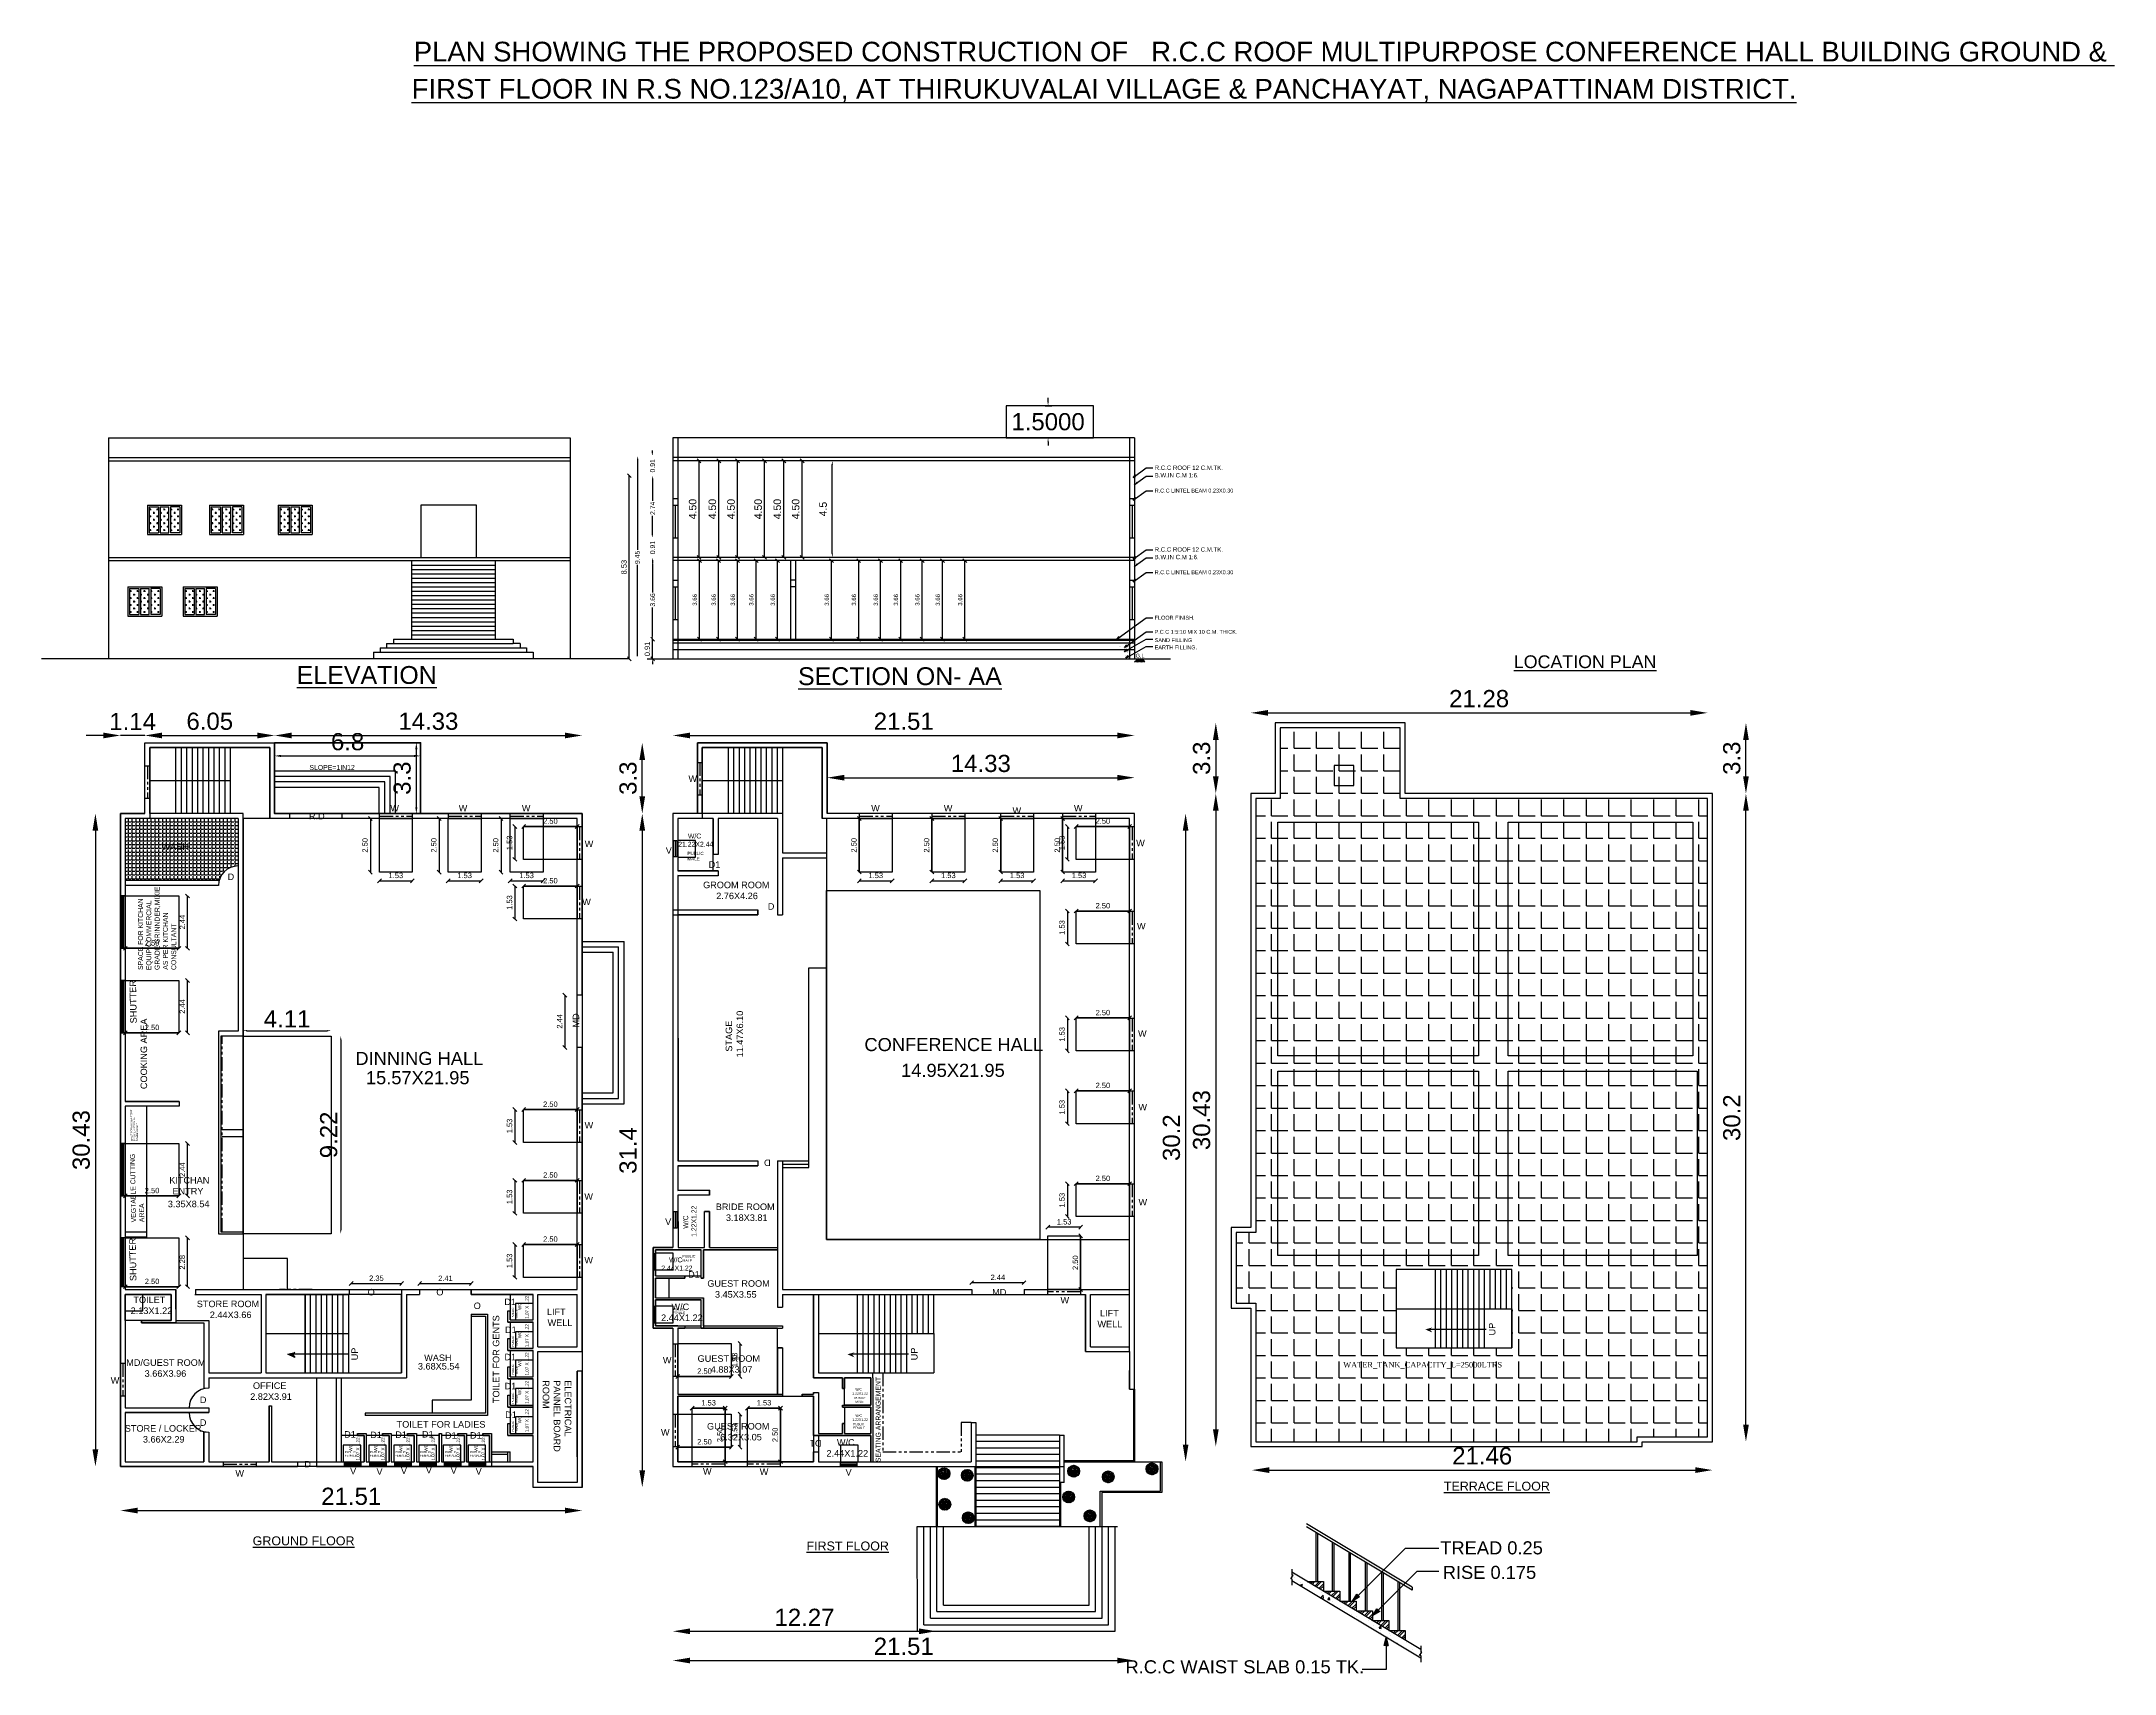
# Model space of a CAD drawing. Header units: metres. Extents: x 0 to 184, y 0 to 104.
# Drawn here: x 0.2 to 96.8, y 24.6 to 100.7 of the extents above; entities that cross this region are included whole.
import ezdxf

# ---------------------------------------------------------------- set-up
doc = ezdxf.new("R2010")
doc.units = ezdxf.units.M
doc.linetypes.add('ACAD_ISO08W100', pattern=[36, 24, -3, 6, -3])
doc.linetypes.add('PHANTOM2', pattern=[1.25, 0.625, -0.125, 0.125, -0.125, 0.125, -0.125])
doc.layers.add('BLK_1_DA_RAMP_1', color=7, linetype='Continuous', lineweight=50)
for name, color, linetype in [('BLK_1_FLR_0_BLT_UP_AREA', 1, 'Continuous'), ('BLK_1_FLR_0_CARPET_AREA', 117, 'Continuous'), ('BLK_1_FLR_0_DRINKING_WATER', 117, 'Continuous'), ('BLK_1_FLR_0_EXIT_WIDTH_DOOR', 2, 'Continuous'), ('BLK_1_FLR_0_REGULAR_ROOM_1', 117, 'Continuous'), ('BLK_1_FLR_0_ROOM_1_LIGHT_VENTILATION_1', 140, 'Continuous'), ('BLK_1_FLR_0_URINAL', 2, 'Continuous'), ('BLK_1_FLR_0_WASH', 2, 'Continuous'), ('BLK_1_FLR_0_WATER_CLOSET', 213, 'Continuous'), ('BLK_1_FLR_1_BLT_UP_AREA', 1, 'Continuous'), ('BLK_1_FLR_1_CARPET_AREA', 117, 'Continuous'), ('BLK_1_FLR_1_EXIT_WIDTH_DOOR', 2, 'Continuous'), ('BLK_1_FLR_1_REGULAR_ROOM_1', 117, 'Continuous'), ('BLK_1_FLR_1_REGULAR_ROOM_2', 117, 'Continuous'), ('BLK_1_FLR_1_REGULAR_ROOM_3', 117, 'Continuous'), ('BLK_1_FLR_1_ROOM_1_LIGHT_VENTILATION_1', 140, 'Continuous'), ('BLK_1_FLR_1_ROOM_2_LIGHT_VENTILATION_1', 140, 'Continuous'), ('BLK_1_FLR_1_ROOM_3_LIGHT_VENTILATION_1', 140, 'Continuous'), ('BLK_1_FLR_1_URINAL', 2, 'Continuous'), ('BLK_1_FLR_1_WASH', 2, 'Continuous'), ('BLK_1_FLR_1_WATER_CLOSET', 213, 'Continuous'), ('BLK_1_FLR_2_ROOF_AREA', 54, 'Continuous'), ('BLK_1_HT_OF_BLDG', 5, 'Continuous'), ('BLK_1_PLINTH_HEIGHT', 5, 'Continuous'), ('BLK_1_ROOF_WATER_TANK_HT', 5, 'Continuous'), ('SEATING_AREA', 1, 'Continuous'), ('SOLAR_PANEL', 146, 'Continuous'), ('SOLAR_WATER_HEATER', 1, 'Continuous')]:
    doc.layers.add(name, color=color, linetype=linetype)
doc.styles.add('Arial', font='arial.ttf')
doc.styles.add('ED', font='romantic.ttf', dxfattribs={"width": 0.96})
doc.styles.get("Standard").update_dxf_attribs({"font": 'arial.ttf', "height": 0.35})
doc.dimstyles.new('ISO-25', dxfattribs={"dimtxt": 0.8, "dimasz": 0.8, "dimexe": 1.25, "dimexo": 0.625, "dimgap": 0.25, "dimtad": 1, "dimdsep": 46, "dimtxsty": 'Standard', "dimcen": 2.5, "dimse1": 1, "dimse2": 1, "dimadec": 0, "dimazin": 0, "dimtfac": 1, "dimtmove": 0, "dimatfit": 3, "dimfxl": 0, "dimarcsym": 0})
doc.dimstyles.new('SAR', dxfattribs={"dimtxt": 0.25, "dimasz": 0.18, "dimexe": 0.18, "dimexo": 0.0625, "dimgap": 0.12, "dimtad": 1, "dimzin": 0, "dimdsep": 46, "dimtxsty": 'Standard', "dimblk": 'OBLIQUE', "dimcen": 0.09, "dimse1": 1, "dimse2": 1, "dimadec": 0, "dimazin": 0, "dimtfac": 1, "dimtofl": 0, "dimtmove": 0, "dimatfit": 3, "dimldrblk": 'OBLIQUE', "dimfxl": 0, "dimtolj": 1, "dimtzin": 0, "dimarcsym": 0})
doc.dimstyles.get("Standard").update_dxf_attribs({"dimtxt": 0.18, "dimasz": 0.18, "dimexe": 0.18, "dimexo": 0.0625, "dimgap": 0.09, "dimtad": 0, "dimtih": 1, "dimtoh": 1, "dimdec": 4, "dimzin": 0, "dimdsep": 46, "dimtxsty": 'Standard', "dimcen": 0.09, "dimadec": 0, "dimazin": 0, "dimtfac": 1, "dimtdec": 4, "dimtofl": 0, "dimtmove": 0, "dimatfit": 3, "dimfxl": 0, "dimtolj": 1, "dimtzin": 0, "dimarcsym": 0})

# ---------------------------------------------------------------- blocks, each defined once
blk = doc.blocks.new('_Oblique')
at = {"color": 0, "linetype": 'ByBlock', "lineweight": -2}
blk.add_line((-0.5, -0.5), (0.5, 0.5), dxfattribs=at)
blk = doc.blocks.new('*D2')
at = {"layer": 'BLK_1_FLR_0_ROOM_1_LIGHT_VENTILATION_1', "color": 0, "lineweight": -2}
blk.add_line((15.526, 64.468), (15.526, 61.972), dxfattribs=at)
at = {"layer": 'Defpoints', "color": 0}
for p in [(15.949, 64.468), (15.526, 61.972), (15.949, 61.972)]:
    blk.add_point(p, dxfattribs=at)
at = {"layer": 'BLK_1_FLR_0_ROOM_1_LIGHT_VENTILATION_1', "color": 0, "lineweight": -2, "xscale": 0.18, "yscale": 0.18, "zscale": 0.18}
for p, rotation in [((15.526, 64.468), 90), ((15.526, 61.972), 270)]:
    blk.add_blockref('_Oblique', p, dxfattribs=dict(at, rotation=rotation))
at = {"layer": 'BLK_1_FLR_0_ROOM_1_LIGHT_VENTILATION_1', "color": 0, "insert": (15.278, 63.22), "char_height": 0.25, "attachment_point": 5, "rotation": 90}
blk.add_mtext('\\A1;2.50', dxfattribs=at)
blk = doc.blocks.new('*D3')
at = {"layer": 'BLK_1_FLR_0_ROOM_1_LIGHT_VENTILATION_1', "color": 0, "lineweight": -2}
blk.add_line((15.949, 61.565), (17.482, 61.565), dxfattribs=at)
at = {"layer": 'Defpoints', "color": 0}
for p in [(15.949, 61.972), (17.482, 61.972), (17.482, 61.565)]:
    blk.add_point(p, dxfattribs=at)
at = {"layer": 'BLK_1_FLR_0_ROOM_1_LIGHT_VENTILATION_1', "color": 0, "lineweight": -2, "xscale": 0.18, "yscale": 0.18, "zscale": 0.18, "rotation": 180}
blk.add_blockref('_Oblique', (15.949, 61.565), dxfattribs=at)
at = {"layer": 'BLK_1_FLR_0_ROOM_1_LIGHT_VENTILATION_1', "color": 0, "lineweight": -2, "xscale": 0.18, "yscale": 0.18, "zscale": 0.18}
blk.add_blockref('_Oblique', (17.482, 61.565), dxfattribs=at)
at = {"layer": 'BLK_1_FLR_0_ROOM_1_LIGHT_VENTILATION_1', "color": 0, "insert": (16.715, 61.813), "char_height": 0.25, "attachment_point": 5}
blk.add_mtext('\\A1;1.53', dxfattribs=at)
blk = doc.blocks.new('*D4')
at = {"layer": 'BLK_1_FLR_0_ROOM_1_LIGHT_VENTILATION_1', "color": 0, "lineweight": -2}
blk.add_line((18.73, 64.468), (18.73, 61.972), dxfattribs=at)
at = {"layer": 'Defpoints', "color": 0}
for p in [(19.152, 64.468), (18.73, 61.972), (19.152, 61.972)]:
    blk.add_point(p, dxfattribs=at)
at = {"layer": 'BLK_1_FLR_0_ROOM_1_LIGHT_VENTILATION_1', "color": 0, "lineweight": -2, "xscale": 0.18, "yscale": 0.18, "zscale": 0.18}
for p, rotation in [((18.73, 64.468), 90), ((18.73, 61.972), 270)]:
    blk.add_blockref('_Oblique', p, dxfattribs=dict(at, rotation=rotation))
at = {"layer": 'BLK_1_FLR_0_ROOM_1_LIGHT_VENTILATION_1', "color": 0, "insert": (18.482, 63.22), "char_height": 0.25, "attachment_point": 5, "rotation": 90}
blk.add_mtext('\\A1;2.50', dxfattribs=at)
blk = doc.blocks.new('*D5')
at = {"layer": 'BLK_1_FLR_0_ROOM_1_LIGHT_VENTILATION_1', "color": 0, "lineweight": -2}
blk.add_line((19.152, 61.565), (20.686, 61.565), dxfattribs=at)
at = {"layer": 'Defpoints', "color": 0}
for p in [(19.152, 61.972), (20.686, 61.972), (20.686, 61.565)]:
    blk.add_point(p, dxfattribs=at)
at = {"layer": 'BLK_1_FLR_0_ROOM_1_LIGHT_VENTILATION_1', "color": 0, "lineweight": -2, "xscale": 0.18, "yscale": 0.18, "zscale": 0.18, "rotation": 180}
blk.add_blockref('_Oblique', (19.152, 61.565), dxfattribs=at)
at = {"layer": 'BLK_1_FLR_0_ROOM_1_LIGHT_VENTILATION_1', "color": 0, "lineweight": -2, "xscale": 0.18, "yscale": 0.18, "zscale": 0.18}
blk.add_blockref('_Oblique', (20.686, 61.565), dxfattribs=at)
at = {"layer": 'BLK_1_FLR_0_ROOM_1_LIGHT_VENTILATION_1', "color": 0, "insert": (19.919, 61.813), "char_height": 0.25, "attachment_point": 5}
blk.add_mtext('\\A1;1.53', dxfattribs=at)
blk = doc.blocks.new('*D6')
at = {"layer": 'BLK_1_FLR_0_ROOM_1_LIGHT_VENTILATION_1', "color": 0, "lineweight": -2}
blk.add_line((21.615, 64.468), (21.615, 61.972), dxfattribs=at)
at = {"layer": 'Defpoints', "color": 0}
for p in [(22.038, 64.468), (21.615, 61.972), (22.038, 61.972)]:
    blk.add_point(p, dxfattribs=at)
at = {"layer": 'BLK_1_FLR_0_ROOM_1_LIGHT_VENTILATION_1', "color": 0, "lineweight": -2, "xscale": 0.18, "yscale": 0.18, "zscale": 0.18}
for p, rotation in [((21.615, 64.468), 90), ((21.615, 61.972), 270)]:
    blk.add_blockref('_Oblique', p, dxfattribs=dict(at, rotation=rotation))
at = {"layer": 'BLK_1_FLR_0_ROOM_1_LIGHT_VENTILATION_1', "color": 0, "insert": (21.368, 63.22), "char_height": 0.25, "attachment_point": 5, "rotation": 90}
blk.add_mtext('\\A1;2.50', dxfattribs=at)
blk = doc.blocks.new('*D7')
at = {"layer": 'BLK_1_FLR_0_ROOM_1_LIGHT_VENTILATION_1', "color": 0, "lineweight": -2}
blk.add_line((22.038, 61.565), (23.571, 61.565), dxfattribs=at)
at = {"layer": 'Defpoints', "color": 0}
for p in [(22.038, 61.972), (23.571, 61.972), (23.571, 61.565)]:
    blk.add_point(p, dxfattribs=at)
at = {"layer": 'BLK_1_FLR_0_ROOM_1_LIGHT_VENTILATION_1', "color": 0, "lineweight": -2, "xscale": 0.18, "yscale": 0.18, "zscale": 0.18, "rotation": 180}
blk.add_blockref('_Oblique', (22.038, 61.565), dxfattribs=at)
at = {"layer": 'BLK_1_FLR_0_ROOM_1_LIGHT_VENTILATION_1', "color": 0, "lineweight": -2, "xscale": 0.18, "yscale": 0.18, "zscale": 0.18}
blk.add_blockref('_Oblique', (23.571, 61.565), dxfattribs=at)
at = {"layer": 'BLK_1_FLR_0_ROOM_1_LIGHT_VENTILATION_1', "color": 0, "insert": (22.805, 61.813), "char_height": 0.25, "attachment_point": 5}
blk.add_mtext('\\A1;1.53', dxfattribs=at)
blk = doc.blocks.new('*D8')
at = {"layer": 'BLK_1_FLR_0_ROOM_1_LIGHT_VENTILATION_1', "color": 0, "lineweight": -2}
blk.add_line((25.163, 64.098), (22.668, 64.098), dxfattribs=at)
at = {"layer": 'Defpoints', "color": 0}
for p in [(22.668, 64.098), (22.668, 64.098), (25.163, 64.098)]:
    blk.add_point(p, dxfattribs=at)
at = {"layer": 'BLK_1_FLR_0_ROOM_1_LIGHT_VENTILATION_1', "color": 0, "lineweight": -2, "xscale": 0.18, "yscale": 0.18, "zscale": 0.18, "rotation": 180}
blk.add_blockref('_Oblique', (22.668, 64.098), dxfattribs=at)
at = {"layer": 'BLK_1_FLR_0_ROOM_1_LIGHT_VENTILATION_1', "color": 0, "lineweight": -2, "xscale": 0.18, "yscale": 0.18, "zscale": 0.18}
blk.add_blockref('_Oblique', (25.163, 64.098), dxfattribs=at)
at = {"layer": 'BLK_1_FLR_0_ROOM_1_LIGHT_VENTILATION_1', "color": 0, "insert": (23.915, 64.345), "char_height": 0.25, "attachment_point": 5}
blk.add_mtext('\\A1;2.50', dxfattribs=at)
blk = doc.blocks.new('*D9')
at = {"layer": 'BLK_1_FLR_0_ROOM_1_LIGHT_VENTILATION_1', "color": 0, "lineweight": -2}
blk.add_line((22.26, 64.098), (22.26, 62.564), dxfattribs=at)
at = {"layer": 'Defpoints', "color": 0}
for p in [(22.668, 64.098), (22.26, 62.564), (22.668, 62.564)]:
    blk.add_point(p, dxfattribs=at)
at = {"layer": 'BLK_1_FLR_0_ROOM_1_LIGHT_VENTILATION_1', "color": 0, "lineweight": -2, "xscale": 0.18, "yscale": 0.18, "zscale": 0.18}
for p, rotation in [((22.26, 64.098), 90), ((22.26, 62.564), 270)]:
    blk.add_blockref('_Oblique', p, dxfattribs=dict(at, rotation=rotation))
at = {"layer": 'BLK_1_FLR_0_ROOM_1_LIGHT_VENTILATION_1', "color": 0, "insert": (22.012, 63.331), "char_height": 0.25, "attachment_point": 5, "rotation": 90}
blk.add_mtext('\\A1;1.53', dxfattribs=at)
blk = doc.blocks.new('*D10')
at = {"layer": 'BLK_1_FLR_0_ROOM_1_LIGHT_VENTILATION_1', "color": 0, "lineweight": -2}
blk.add_line((25.163, 61.32), (22.668, 61.32), dxfattribs=at)
at = {"layer": 'Defpoints', "color": 0}
for p in [(22.668, 61.32), (22.668, 61.32), (25.163, 61.32)]:
    blk.add_point(p, dxfattribs=at)
at = {"layer": 'BLK_1_FLR_0_ROOM_1_LIGHT_VENTILATION_1', "color": 0, "lineweight": -2, "xscale": 0.18, "yscale": 0.18, "zscale": 0.18, "rotation": 180}
blk.add_blockref('_Oblique', (22.668, 61.32), dxfattribs=at)
at = {"layer": 'BLK_1_FLR_0_ROOM_1_LIGHT_VENTILATION_1', "color": 0, "lineweight": -2, "xscale": 0.18, "yscale": 0.18, "zscale": 0.18}
blk.add_blockref('_Oblique', (25.163, 61.32), dxfattribs=at)
at = {"layer": 'BLK_1_FLR_0_ROOM_1_LIGHT_VENTILATION_1', "color": 0, "insert": (23.915, 61.568), "char_height": 0.25, "attachment_point": 5}
blk.add_mtext('\\A1;2.50', dxfattribs=at)
blk = doc.blocks.new('*D11')
at = {"layer": 'BLK_1_FLR_0_ROOM_1_LIGHT_VENTILATION_1', "color": 0, "lineweight": -2}
blk.add_line((22.26, 61.32), (22.26, 59.787), dxfattribs=at)
at = {"layer": 'Defpoints', "color": 0}
for p in [(22.668, 61.32), (22.26, 59.787), (22.668, 59.787)]:
    blk.add_point(p, dxfattribs=at)
at = {"layer": 'BLK_1_FLR_0_ROOM_1_LIGHT_VENTILATION_1', "color": 0, "lineweight": -2, "xscale": 0.18, "yscale": 0.18, "zscale": 0.18}
for p, rotation in [((22.26, 61.32), 90), ((22.26, 59.787), 270)]:
    blk.add_blockref('_Oblique', p, dxfattribs=dict(at, rotation=rotation))
at = {"layer": 'BLK_1_FLR_0_ROOM_1_LIGHT_VENTILATION_1', "color": 0, "insert": (22.012, 60.554), "char_height": 0.25, "attachment_point": 5, "rotation": 90}
blk.add_mtext('\\A1;1.53', dxfattribs=at)
blk = doc.blocks.new('*D12')
at = {"layer": 'BLK_1_FLR_0_ROOM_1_LIGHT_VENTILATION_1', "color": 0, "lineweight": -2}
blk.add_line((25.163, 50.906), (22.668, 50.906), dxfattribs=at)
at = {"layer": 'Defpoints', "color": 0}
for p in [(22.668, 50.906), (22.668, 50.906), (25.163, 50.906)]:
    blk.add_point(p, dxfattribs=at)
at = {"layer": 'BLK_1_FLR_0_ROOM_1_LIGHT_VENTILATION_1', "color": 0, "lineweight": -2, "xscale": 0.18, "yscale": 0.18, "zscale": 0.18, "rotation": 180}
blk.add_blockref('_Oblique', (22.668, 50.906), dxfattribs=at)
at = {"layer": 'BLK_1_FLR_0_ROOM_1_LIGHT_VENTILATION_1', "color": 0, "lineweight": -2, "xscale": 0.18, "yscale": 0.18, "zscale": 0.18}
blk.add_blockref('_Oblique', (25.163, 50.906), dxfattribs=at)
at = {"layer": 'BLK_1_FLR_0_ROOM_1_LIGHT_VENTILATION_1', "color": 0, "insert": (23.915, 51.153), "char_height": 0.25, "attachment_point": 5}
blk.add_mtext('\\A1;2.50', dxfattribs=at)
blk = doc.blocks.new('*D13')
at = {"layer": 'BLK_1_FLR_0_ROOM_1_LIGHT_VENTILATION_1', "color": 0, "lineweight": -2}
blk.add_line((22.26, 50.906), (22.26, 49.372), dxfattribs=at)
at = {"layer": 'Defpoints', "color": 0}
for p in [(22.668, 50.906), (22.26, 49.372), (22.668, 49.372)]:
    blk.add_point(p, dxfattribs=at)
at = {"layer": 'BLK_1_FLR_0_ROOM_1_LIGHT_VENTILATION_1', "color": 0, "lineweight": -2, "xscale": 0.18, "yscale": 0.18, "zscale": 0.18}
for p, rotation in [((22.26, 50.906), 90), ((22.26, 49.372), 270)]:
    blk.add_blockref('_Oblique', p, dxfattribs=dict(at, rotation=rotation))
at = {"layer": 'BLK_1_FLR_0_ROOM_1_LIGHT_VENTILATION_1', "color": 0, "insert": (22.012, 50.139), "char_height": 0.25, "attachment_point": 5, "rotation": 90}
blk.add_mtext('\\A1;1.53', dxfattribs=at)
blk = doc.blocks.new('*D14')
at = {"layer": 'BLK_1_FLR_0_ROOM_1_LIGHT_VENTILATION_1', "color": 0, "lineweight": -2}
blk.add_line((25.163, 47.606), (22.668, 47.606), dxfattribs=at)
at = {"layer": 'Defpoints', "color": 0}
for p in [(22.668, 47.606), (22.668, 47.606), (25.163, 47.606)]:
    blk.add_point(p, dxfattribs=at)
at = {"layer": 'BLK_1_FLR_0_ROOM_1_LIGHT_VENTILATION_1', "color": 0, "lineweight": -2, "xscale": 0.18, "yscale": 0.18, "zscale": 0.18, "rotation": 180}
blk.add_blockref('_Oblique', (22.668, 47.606), dxfattribs=at)
at = {"layer": 'BLK_1_FLR_0_ROOM_1_LIGHT_VENTILATION_1', "color": 0, "lineweight": -2, "xscale": 0.18, "yscale": 0.18, "zscale": 0.18}
blk.add_blockref('_Oblique', (25.163, 47.606), dxfattribs=at)
at = {"layer": 'BLK_1_FLR_0_ROOM_1_LIGHT_VENTILATION_1', "color": 0, "insert": (23.915, 47.853), "char_height": 0.25, "attachment_point": 5}
blk.add_mtext('\\A1;2.50', dxfattribs=at)
blk = doc.blocks.new('*D15')
at = {"layer": 'BLK_1_FLR_0_ROOM_1_LIGHT_VENTILATION_1', "color": 0, "lineweight": -2}
blk.add_line((22.26, 47.606), (22.26, 46.072), dxfattribs=at)
at = {"layer": 'Defpoints', "color": 0}
for p in [(22.668, 47.606), (22.26, 46.072), (22.668, 46.072)]:
    blk.add_point(p, dxfattribs=at)
at = {"layer": 'BLK_1_FLR_0_ROOM_1_LIGHT_VENTILATION_1', "color": 0, "lineweight": -2, "xscale": 0.18, "yscale": 0.18, "zscale": 0.18}
for p, rotation in [((22.26, 47.606), 90), ((22.26, 46.072), 270)]:
    blk.add_blockref('_Oblique', p, dxfattribs=dict(at, rotation=rotation))
at = {"layer": 'BLK_1_FLR_0_ROOM_1_LIGHT_VENTILATION_1', "color": 0, "insert": (22.012, 46.839), "char_height": 0.25, "attachment_point": 5, "rotation": 90}
blk.add_mtext('\\A1;1.53', dxfattribs=at)
blk = doc.blocks.new('*D16')
at = {"layer": 'BLK_1_FLR_0_ROOM_1_LIGHT_VENTILATION_1', "color": 0, "lineweight": -2}
blk.add_line((25.163, 44.62), (22.668, 44.62), dxfattribs=at)
at = {"layer": 'Defpoints', "color": 0}
for p in [(22.668, 44.62), (22.668, 44.62), (25.163, 44.62)]:
    blk.add_point(p, dxfattribs=at)
at = {"layer": 'BLK_1_FLR_0_ROOM_1_LIGHT_VENTILATION_1', "color": 0, "lineweight": -2, "xscale": 0.18, "yscale": 0.18, "zscale": 0.18, "rotation": 180}
blk.add_blockref('_Oblique', (22.668, 44.62), dxfattribs=at)
at = {"layer": 'BLK_1_FLR_0_ROOM_1_LIGHT_VENTILATION_1', "color": 0, "lineweight": -2, "xscale": 0.18, "yscale": 0.18, "zscale": 0.18}
blk.add_blockref('_Oblique', (25.163, 44.62), dxfattribs=at)
at = {"layer": 'BLK_1_FLR_0_ROOM_1_LIGHT_VENTILATION_1', "color": 0, "insert": (23.915, 44.868), "char_height": 0.25, "attachment_point": 5}
blk.add_mtext('\\A1;2.50', dxfattribs=at)
blk = doc.blocks.new('*D17')
at = {"layer": 'BLK_1_FLR_0_ROOM_1_LIGHT_VENTILATION_1', "color": 0, "lineweight": -2}
blk.add_line((22.26, 44.62), (22.26, 43.087), dxfattribs=at)
at = {"layer": 'Defpoints', "color": 0}
for p in [(22.668, 44.62), (22.26, 43.087), (22.668, 43.087)]:
    blk.add_point(p, dxfattribs=at)
at = {"layer": 'BLK_1_FLR_0_ROOM_1_LIGHT_VENTILATION_1', "color": 0, "lineweight": -2, "xscale": 0.18, "yscale": 0.18, "zscale": 0.18}
for p, rotation in [((22.26, 44.62), 90), ((22.26, 43.087), 270)]:
    blk.add_blockref('_Oblique', p, dxfattribs=dict(at, rotation=rotation))
at = {"layer": 'BLK_1_FLR_0_ROOM_1_LIGHT_VENTILATION_1', "color": 0, "insert": (22.012, 43.853), "char_height": 0.25, "attachment_point": 5, "rotation": 90}
blk.add_mtext('\\A1;1.53', dxfattribs=at)
blk = doc.blocks.new('*D18')
at = {"layer": 'BLK_1_FLR_0_ROOM_1_LIGHT_VENTILATION_1', "color": 0, "lineweight": -2}
blk.add_line((4.106, 42.65), (6.601, 42.65), dxfattribs=at)
at = {"layer": 'Defpoints', "color": 0}
for p in [(4.106, 42.65), (6.601, 42.65), (6.601, 42.65)]:
    blk.add_point(p, dxfattribs=at)
at = {"layer": 'BLK_1_FLR_0_ROOM_1_LIGHT_VENTILATION_1', "color": 0, "lineweight": -2, "xscale": 0.18, "yscale": 0.18, "zscale": 0.18, "rotation": 180}
blk.add_blockref('_Oblique', (4.106, 42.65), dxfattribs=at)
at = {"layer": 'BLK_1_FLR_0_ROOM_1_LIGHT_VENTILATION_1', "color": 0, "lineweight": -2, "xscale": 0.18, "yscale": 0.18, "zscale": 0.18}
blk.add_blockref('_Oblique', (6.601, 42.65), dxfattribs=at)
at = {"layer": 'BLK_1_FLR_0_ROOM_1_LIGHT_VENTILATION_1', "color": 0, "insert": (5.354, 42.898), "char_height": 0.25, "attachment_point": 5}
blk.add_mtext('\\A1;2.50', dxfattribs=at)
blk = doc.blocks.new('*D19')
at = {"layer": 'BLK_1_FLR_0_ROOM_1_LIGHT_VENTILATION_1', "color": 0, "lineweight": -2}
blk.add_line((7.009, 42.65), (7.009, 44.928), dxfattribs=at)
at = {"layer": 'Defpoints', "color": 0}
for p in [(6.601, 44.928), (7.009, 44.928), (6.601, 42.65)]:
    blk.add_point(p, dxfattribs=at)
at = {"layer": 'BLK_1_FLR_0_ROOM_1_LIGHT_VENTILATION_1', "color": 0, "lineweight": -2, "xscale": 0.18, "yscale": 0.18, "zscale": 0.18}
for p, rotation in [((7.009, 44.928), 90), ((7.009, 42.65), 270)]:
    blk.add_blockref('_Oblique', p, dxfattribs=dict(at, rotation=rotation))
at = {"layer": 'BLK_1_FLR_0_ROOM_1_LIGHT_VENTILATION_1', "color": 0, "insert": (6.761, 43.789), "char_height": 0.25, "attachment_point": 5, "rotation": 90}
blk.add_mtext('\\A1;2.28', dxfattribs=at)
blk = doc.blocks.new('*D20')
at = {"layer": 'BLK_1_FLR_0_ROOM_1_LIGHT_VENTILATION_1', "color": 0, "lineweight": -2}
blk.add_line((4.106, 54.485), (6.601, 54.485), dxfattribs=at)
at = {"layer": 'Defpoints', "color": 0}
for p in [(4.106, 54.485), (6.601, 54.485), (6.601, 54.485)]:
    blk.add_point(p, dxfattribs=at)
at = {"layer": 'BLK_1_FLR_0_ROOM_1_LIGHT_VENTILATION_1', "color": 0, "lineweight": -2, "xscale": 0.18, "yscale": 0.18, "zscale": 0.18, "rotation": 180}
blk.add_blockref('_Oblique', (4.106, 54.485), dxfattribs=at)
at = {"layer": 'BLK_1_FLR_0_ROOM_1_LIGHT_VENTILATION_1', "color": 0, "lineweight": -2, "xscale": 0.18, "yscale": 0.18, "zscale": 0.18}
blk.add_blockref('_Oblique', (6.601, 54.485), dxfattribs=at)
at = {"layer": 'BLK_1_FLR_0_ROOM_1_LIGHT_VENTILATION_1', "color": 0, "insert": (5.354, 54.733), "char_height": 0.25, "attachment_point": 5}
blk.add_mtext('\\A1;2.50', dxfattribs=at)
blk = doc.blocks.new('*D21')
at = {"layer": 'BLK_1_FLR_0_ROOM_1_LIGHT_VENTILATION_1', "color": 0, "lineweight": -2}
blk.add_line((7.009, 54.485), (7.009, 56.924), dxfattribs=at)
at = {"layer": 'Defpoints', "color": 0}
for p in [(6.601, 56.924), (7.009, 56.924), (6.601, 54.485)]:
    blk.add_point(p, dxfattribs=at)
at = {"layer": 'BLK_1_FLR_0_ROOM_1_LIGHT_VENTILATION_1', "color": 0, "lineweight": -2, "xscale": 0.18, "yscale": 0.18, "zscale": 0.18}
for p, rotation in [((7.009, 56.924), 90), ((7.009, 54.485), 270)]:
    blk.add_blockref('_Oblique', p, dxfattribs=dict(at, rotation=rotation))
at = {"layer": 'BLK_1_FLR_0_ROOM_1_LIGHT_VENTILATION_1', "color": 0, "insert": (6.763, 55.705), "char_height": 0.25, "attachment_point": 5, "rotation": 90}
blk.add_mtext('\\A1;2.44', dxfattribs=at)
blk = doc.blocks.new('*D22')
at = {"layer": 'BLK_1_FLR_0_ROOM_1_LIGHT_VENTILATION_1', "color": 0, "lineweight": -2}
blk.add_line((4.106, 58.42), (6.601, 58.42), dxfattribs=at)
at = {"layer": 'Defpoints', "color": 0}
for p in [(4.106, 58.42), (6.601, 58.42), (6.601, 58.42)]:
    blk.add_point(p, dxfattribs=at)
at = {"layer": 'BLK_1_FLR_0_ROOM_1_LIGHT_VENTILATION_1', "color": 0, "lineweight": -2, "xscale": 0.18, "yscale": 0.18, "zscale": 0.18, "rotation": 180}
blk.add_blockref('_Oblique', (4.106, 58.42), dxfattribs=at)
at = {"layer": 'BLK_1_FLR_0_ROOM_1_LIGHT_VENTILATION_1', "color": 0, "lineweight": -2, "xscale": 0.18, "yscale": 0.18, "zscale": 0.18}
blk.add_blockref('_Oblique', (6.601, 58.42), dxfattribs=at)
at = {"layer": 'BLK_1_FLR_0_ROOM_1_LIGHT_VENTILATION_1', "color": 0, "insert": (5.354, 58.667), "char_height": 0.25, "attachment_point": 5}
blk.add_mtext('\\A1;2.50', dxfattribs=at)
blk = doc.blocks.new('*D23')
at = {"layer": 'BLK_1_FLR_0_ROOM_1_LIGHT_VENTILATION_1', "color": 0, "lineweight": -2}
blk.add_line((7.009, 58.42), (7.009, 60.858), dxfattribs=at)
at = {"layer": 'Defpoints', "color": 0}
for p in [(6.601, 60.858), (7.009, 60.858), (6.601, 58.42)]:
    blk.add_point(p, dxfattribs=at)
at = {"layer": 'BLK_1_FLR_0_ROOM_1_LIGHT_VENTILATION_1', "color": 0, "lineweight": -2, "xscale": 0.18, "yscale": 0.18, "zscale": 0.18}
for p, rotation in [((7.009, 60.858), 90), ((7.009, 58.42), 270)]:
    blk.add_blockref('_Oblique', p, dxfattribs=dict(at, rotation=rotation))
at = {"layer": 'BLK_1_FLR_0_ROOM_1_LIGHT_VENTILATION_1', "color": 0, "insert": (6.763, 59.639), "char_height": 0.25, "attachment_point": 5, "rotation": 90}
blk.add_mtext('\\A1;2.44', dxfattribs=at)
blk = doc.blocks.new('*D24')
at = {"layer": 'BLK_1_FLR_0_ROOM_1_LIGHT_VENTILATION_1', "color": 0, "lineweight": -2}
blk.add_line((4.106, 46.883), (6.601, 46.883), dxfattribs=at)
at = {"layer": 'Defpoints', "color": 0}
for p in [(4.106, 46.883), (6.601, 46.883), (6.601, 46.883)]:
    blk.add_point(p, dxfattribs=at)
at = {"layer": 'BLK_1_FLR_0_ROOM_1_LIGHT_VENTILATION_1', "color": 0, "lineweight": -2, "xscale": 0.18, "yscale": 0.18, "zscale": 0.18, "rotation": 180}
blk.add_blockref('_Oblique', (4.106, 46.883), dxfattribs=at)
at = {"layer": 'BLK_1_FLR_0_ROOM_1_LIGHT_VENTILATION_1', "color": 0, "lineweight": -2, "xscale": 0.18, "yscale": 0.18, "zscale": 0.18}
blk.add_blockref('_Oblique', (6.601, 46.883), dxfattribs=at)
at = {"layer": 'BLK_1_FLR_0_ROOM_1_LIGHT_VENTILATION_1', "color": 0, "insert": (5.354, 47.131), "char_height": 0.25, "attachment_point": 5}
blk.add_mtext('\\A1;2.50', dxfattribs=at)
blk = doc.blocks.new('*D25')
at = {"layer": 'BLK_1_FLR_0_ROOM_1_LIGHT_VENTILATION_1', "color": 0, "lineweight": -2}
blk.add_line((7.009, 46.883), (7.009, 49.321), dxfattribs=at)
at = {"layer": 'Defpoints', "color": 0}
for p in [(6.601, 49.321), (7.009, 49.321), (6.601, 46.883)]:
    blk.add_point(p, dxfattribs=at)
at = {"layer": 'BLK_1_FLR_0_ROOM_1_LIGHT_VENTILATION_1', "color": 0, "lineweight": -2, "xscale": 0.18, "yscale": 0.18, "zscale": 0.18}
for p, rotation in [((7.009, 49.321), 90), ((7.009, 46.883), 270)]:
    blk.add_blockref('_Oblique', p, dxfattribs=dict(at, rotation=rotation))
at = {"layer": 'BLK_1_FLR_0_ROOM_1_LIGHT_VENTILATION_1', "color": 0, "insert": (6.763, 48.102), "char_height": 0.25, "attachment_point": 5, "rotation": 90}
blk.add_mtext('\\A1;2.44', dxfattribs=at)
blk = doc.blocks.new('*D26')
at = {"layer": 'BLK_1_FLR_0_EXIT_WIDTH_DOOR', "color": 0, "lineweight": -2}
blk.add_line((17.822, 42.797), (20.23, 42.797), dxfattribs=at)
at = {"layer": 'Defpoints', "color": 0}
for p in [(17.822, 42.521), (20.23, 42.797), (20.23, 42.521)]:
    blk.add_point(p, dxfattribs=at)
at = {"layer": 'BLK_1_FLR_0_EXIT_WIDTH_DOOR', "color": 0, "lineweight": -2, "xscale": 0.18, "yscale": 0.18, "zscale": 0.18, "rotation": 180}
blk.add_blockref('_Oblique', (17.822, 42.797), dxfattribs=at)
at = {"layer": 'BLK_1_FLR_0_EXIT_WIDTH_DOOR', "color": 0, "lineweight": -2, "xscale": 0.18, "yscale": 0.18, "zscale": 0.18}
blk.add_blockref('_Oblique', (20.23, 42.797), dxfattribs=at)
at = {"layer": 'BLK_1_FLR_0_EXIT_WIDTH_DOOR', "color": 0, "insert": (19.026, 43.042), "char_height": 0.25, "attachment_point": 5}
blk.add_mtext('\\A1;2.41', dxfattribs=at)
blk = doc.blocks.new('*D27')
at = {"layer": 'BLK_1_FLR_0_EXIT_WIDTH_DOOR', "color": 0, "lineweight": -2}
blk.add_line((14.635, 42.797), (16.984, 42.797), dxfattribs=at)
at = {"layer": 'Defpoints', "color": 0}
for p in [(14.635, 42.521), (16.984, 42.797), (16.984, 42.521)]:
    blk.add_point(p, dxfattribs=at)
at = {"layer": 'BLK_1_FLR_0_EXIT_WIDTH_DOOR', "color": 0, "lineweight": -2, "xscale": 0.18, "yscale": 0.18, "zscale": 0.18, "rotation": 180}
blk.add_blockref('_Oblique', (14.635, 42.797), dxfattribs=at)
at = {"layer": 'BLK_1_FLR_0_EXIT_WIDTH_DOOR', "color": 0, "lineweight": -2, "xscale": 0.18, "yscale": 0.18, "zscale": 0.18}
blk.add_blockref('_Oblique', (16.984, 42.797), dxfattribs=at)
at = {"layer": 'BLK_1_FLR_0_EXIT_WIDTH_DOOR', "color": 0, "insert": (15.809, 43.045), "char_height": 0.25, "attachment_point": 5}
blk.add_mtext('\\A1;2.35', dxfattribs=at)
blk = doc.blocks.new('*D28')
at = {"layer": 'BLK_1_FLR_0_EXIT_WIDTH_DOOR', "color": 0, "lineweight": -2}
blk.add_line((24.589, 56.237), (24.589, 53.799), dxfattribs=at)
at = {"layer": 'Defpoints', "color": 0}
for p in [(25.163, 56.237), (24.589, 53.799), (25.163, 53.799)]:
    blk.add_point(p, dxfattribs=at)
at = {"layer": 'BLK_1_FLR_0_EXIT_WIDTH_DOOR', "color": 0, "lineweight": -2, "xscale": 0.18, "yscale": 0.18, "zscale": 0.18}
for p, rotation in [((24.589, 56.237), 90), ((24.589, 53.799), 270)]:
    blk.add_blockref('_Oblique', p, dxfattribs=dict(at, rotation=rotation))
at = {"layer": 'BLK_1_FLR_0_EXIT_WIDTH_DOOR', "color": 0, "insert": (24.343, 55.018), "char_height": 0.25, "attachment_point": 5, "rotation": 90}
blk.add_mtext('\\A1;2.44', dxfattribs=at)
blk = doc.blocks.new('*D29')
at = {"layer": 'BLK_1_FLR_1_ROOM_1_LIGHT_VENTILATION_1', "color": 0, "lineweight": -2}
blk.add_line((50.908, 64.098), (48.412, 64.098), dxfattribs=at)
at = {"layer": 'Defpoints', "color": 0}
for p in [(48.412, 64.098), (48.412, 64.098), (50.908, 64.098)]:
    blk.add_point(p, dxfattribs=at)
at = {"layer": 'BLK_1_FLR_1_ROOM_1_LIGHT_VENTILATION_1', "color": 0, "lineweight": -2, "xscale": 0.18, "yscale": 0.18, "zscale": 0.18, "rotation": 180}
blk.add_blockref('_Oblique', (48.412, 64.098), dxfattribs=at)
at = {"layer": 'BLK_1_FLR_1_ROOM_1_LIGHT_VENTILATION_1', "color": 0, "lineweight": -2, "xscale": 0.18, "yscale": 0.18, "zscale": 0.18}
blk.add_blockref('_Oblique', (50.908, 64.098), dxfattribs=at)
at = {"layer": 'BLK_1_FLR_1_ROOM_1_LIGHT_VENTILATION_1', "color": 0, "insert": (49.66, 64.345), "char_height": 0.25, "attachment_point": 5}
blk.add_mtext('\\A1;2.50', dxfattribs=at)
blk = doc.blocks.new('*D30')
at = {"layer": 'BLK_1_FLR_1_ROOM_1_LIGHT_VENTILATION_1', "color": 0, "lineweight": -2}
blk.add_line((48.005, 64.098), (48.005, 62.564), dxfattribs=at)
at = {"layer": 'Defpoints', "color": 0}
for p in [(48.412, 64.098), (48.005, 62.564), (48.412, 62.564)]:
    blk.add_point(p, dxfattribs=at)
at = {"layer": 'BLK_1_FLR_1_ROOM_1_LIGHT_VENTILATION_1', "color": 0, "lineweight": -2, "xscale": 0.18, "yscale": 0.18, "zscale": 0.18}
for p, rotation in [((48.005, 64.098), 90), ((48.005, 62.564), 270)]:
    blk.add_blockref('_Oblique', p, dxfattribs=dict(at, rotation=rotation))
at = {"layer": 'BLK_1_FLR_1_ROOM_1_LIGHT_VENTILATION_1', "color": 0, "insert": (47.757, 63.331), "char_height": 0.25, "attachment_point": 5, "rotation": 90}
blk.add_mtext('\\A1;1.53', dxfattribs=at)
blk = doc.blocks.new('*D31')
at = {"layer": 'BLK_1_FLR_1_ROOM_1_LIGHT_VENTILATION_1', "color": 0, "lineweight": -2}
blk.add_line((50.908, 60.156), (48.412, 60.156), dxfattribs=at)
at = {"layer": 'Defpoints', "color": 0}
for p in [(48.412, 60.156), (48.412, 60.156), (50.908, 60.156)]:
    blk.add_point(p, dxfattribs=at)
at = {"layer": 'BLK_1_FLR_1_ROOM_1_LIGHT_VENTILATION_1', "color": 0, "lineweight": -2, "xscale": 0.18, "yscale": 0.18, "zscale": 0.18, "rotation": 180}
blk.add_blockref('_Oblique', (48.412, 60.156), dxfattribs=at)
at = {"layer": 'BLK_1_FLR_1_ROOM_1_LIGHT_VENTILATION_1', "color": 0, "lineweight": -2, "xscale": 0.18, "yscale": 0.18, "zscale": 0.18}
blk.add_blockref('_Oblique', (50.908, 60.156), dxfattribs=at)
at = {"layer": 'BLK_1_FLR_1_ROOM_1_LIGHT_VENTILATION_1', "color": 0, "insert": (49.66, 60.403), "char_height": 0.25, "attachment_point": 5}
blk.add_mtext('\\A1;2.50', dxfattribs=at)
blk = doc.blocks.new('*D32')
at = {"layer": 'BLK_1_FLR_1_ROOM_1_LIGHT_VENTILATION_1', "color": 0, "lineweight": -2}
blk.add_line((48.005, 60.156), (48.005, 58.622), dxfattribs=at)
at = {"layer": 'Defpoints', "color": 0}
for p in [(48.412, 60.156), (48.005, 58.622), (48.412, 58.622)]:
    blk.add_point(p, dxfattribs=at)
at = {"layer": 'BLK_1_FLR_1_ROOM_1_LIGHT_VENTILATION_1', "color": 0, "lineweight": -2, "xscale": 0.18, "yscale": 0.18, "zscale": 0.18}
for p, rotation in [((48.005, 60.156), 90), ((48.005, 58.622), 270)]:
    blk.add_blockref('_Oblique', p, dxfattribs=dict(at, rotation=rotation))
at = {"layer": 'BLK_1_FLR_1_ROOM_1_LIGHT_VENTILATION_1', "color": 0, "insert": (47.757, 59.389), "char_height": 0.25, "attachment_point": 5, "rotation": 90}
blk.add_mtext('\\A1;1.53', dxfattribs=at)
blk = doc.blocks.new('*D33')
at = {"layer": 'BLK_1_FLR_1_ROOM_1_LIGHT_VENTILATION_1', "color": 0, "lineweight": -2}
blk.add_line((50.908, 55.176), (48.412, 55.176), dxfattribs=at)
at = {"layer": 'Defpoints', "color": 0}
for p in [(48.412, 55.176), (48.412, 55.176), (50.908, 55.176)]:
    blk.add_point(p, dxfattribs=at)
at = {"layer": 'BLK_1_FLR_1_ROOM_1_LIGHT_VENTILATION_1', "color": 0, "lineweight": -2, "xscale": 0.18, "yscale": 0.18, "zscale": 0.18, "rotation": 180}
blk.add_blockref('_Oblique', (48.412, 55.176), dxfattribs=at)
at = {"layer": 'BLK_1_FLR_1_ROOM_1_LIGHT_VENTILATION_1', "color": 0, "lineweight": -2, "xscale": 0.18, "yscale": 0.18, "zscale": 0.18}
blk.add_blockref('_Oblique', (50.908, 55.176), dxfattribs=at)
at = {"layer": 'BLK_1_FLR_1_ROOM_1_LIGHT_VENTILATION_1', "color": 0, "insert": (49.66, 55.423), "char_height": 0.25, "attachment_point": 5}
blk.add_mtext('\\A1;2.50', dxfattribs=at)
blk = doc.blocks.new('*D34')
at = {"layer": 'BLK_1_FLR_1_ROOM_1_LIGHT_VENTILATION_1', "color": 0, "lineweight": -2}
blk.add_line((48.005, 55.176), (48.005, 53.642), dxfattribs=at)
at = {"layer": 'Defpoints', "color": 0}
for p in [(48.412, 55.176), (48.005, 53.642), (48.412, 53.642)]:
    blk.add_point(p, dxfattribs=at)
at = {"layer": 'BLK_1_FLR_1_ROOM_1_LIGHT_VENTILATION_1', "color": 0, "lineweight": -2, "xscale": 0.18, "yscale": 0.18, "zscale": 0.18}
for p, rotation in [((48.005, 55.176), 90), ((48.005, 53.642), 270)]:
    blk.add_blockref('_Oblique', p, dxfattribs=dict(at, rotation=rotation))
at = {"layer": 'BLK_1_FLR_1_ROOM_1_LIGHT_VENTILATION_1', "color": 0, "insert": (47.757, 54.409), "char_height": 0.25, "attachment_point": 5, "rotation": 90}
blk.add_mtext('\\A1;1.53', dxfattribs=at)
blk = doc.blocks.new('*D35')
at = {"layer": 'BLK_1_FLR_1_ROOM_1_LIGHT_VENTILATION_1', "color": 0, "lineweight": -2}
blk.add_line((50.908, 51.781), (48.412, 51.781), dxfattribs=at)
at = {"layer": 'Defpoints', "color": 0}
for p in [(48.412, 51.781), (48.412, 51.781), (50.908, 51.781)]:
    blk.add_point(p, dxfattribs=at)
at = {"layer": 'BLK_1_FLR_1_ROOM_1_LIGHT_VENTILATION_1', "color": 0, "lineweight": -2, "xscale": 0.18, "yscale": 0.18, "zscale": 0.18, "rotation": 180}
blk.add_blockref('_Oblique', (48.412, 51.781), dxfattribs=at)
at = {"layer": 'BLK_1_FLR_1_ROOM_1_LIGHT_VENTILATION_1', "color": 0, "lineweight": -2, "xscale": 0.18, "yscale": 0.18, "zscale": 0.18}
blk.add_blockref('_Oblique', (50.908, 51.781), dxfattribs=at)
at = {"layer": 'BLK_1_FLR_1_ROOM_1_LIGHT_VENTILATION_1', "color": 0, "insert": (49.66, 52.029), "char_height": 0.25, "attachment_point": 5}
blk.add_mtext('\\A1;2.50', dxfattribs=at)
blk = doc.blocks.new('*D36')
at = {"layer": 'BLK_1_FLR_1_ROOM_1_LIGHT_VENTILATION_1', "color": 0, "lineweight": -2}
blk.add_line((48.005, 51.781), (48.005, 50.248), dxfattribs=at)
at = {"layer": 'Defpoints', "color": 0}
for p in [(48.412, 51.781), (48.005, 50.248), (48.412, 50.248)]:
    blk.add_point(p, dxfattribs=at)
at = {"layer": 'BLK_1_FLR_1_ROOM_1_LIGHT_VENTILATION_1', "color": 0, "lineweight": -2, "xscale": 0.18, "yscale": 0.18, "zscale": 0.18}
for p, rotation in [((48.005, 51.781), 90), ((48.005, 50.248), 270)]:
    blk.add_blockref('_Oblique', p, dxfattribs=dict(at, rotation=rotation))
at = {"layer": 'BLK_1_FLR_1_ROOM_1_LIGHT_VENTILATION_1', "color": 0, "insert": (47.757, 51.014), "char_height": 0.25, "attachment_point": 5, "rotation": 90}
blk.add_mtext('\\A1;1.53', dxfattribs=at)
blk = doc.blocks.new('*D37')
at = {"layer": 'BLK_1_FLR_1_ROOM_1_LIGHT_VENTILATION_1', "color": 0, "lineweight": -2}
blk.add_line((50.908, 47.451), (48.412, 47.451), dxfattribs=at)
at = {"layer": 'Defpoints', "color": 0}
for p in [(48.412, 47.451), (48.412, 47.451), (50.908, 47.451)]:
    blk.add_point(p, dxfattribs=at)
at = {"layer": 'BLK_1_FLR_1_ROOM_1_LIGHT_VENTILATION_1', "color": 0, "lineweight": -2, "xscale": 0.18, "yscale": 0.18, "zscale": 0.18, "rotation": 180}
blk.add_blockref('_Oblique', (48.412, 47.451), dxfattribs=at)
at = {"layer": 'BLK_1_FLR_1_ROOM_1_LIGHT_VENTILATION_1', "color": 0, "lineweight": -2, "xscale": 0.18, "yscale": 0.18, "zscale": 0.18}
blk.add_blockref('_Oblique', (50.908, 47.451), dxfattribs=at)
at = {"layer": 'BLK_1_FLR_1_ROOM_1_LIGHT_VENTILATION_1', "color": 0, "insert": (49.66, 47.699), "char_height": 0.25, "attachment_point": 5}
blk.add_mtext('\\A1;2.50', dxfattribs=at)
blk = doc.blocks.new('*D38')
at = {"layer": 'BLK_1_FLR_1_ROOM_1_LIGHT_VENTILATION_1', "color": 0, "lineweight": -2}
blk.add_line((48.005, 47.451), (48.005, 45.918), dxfattribs=at)
at = {"layer": 'Defpoints', "color": 0}
for p in [(48.412, 47.451), (48.005, 45.918), (48.412, 45.918)]:
    blk.add_point(p, dxfattribs=at)
at = {"layer": 'BLK_1_FLR_1_ROOM_1_LIGHT_VENTILATION_1', "color": 0, "lineweight": -2, "xscale": 0.18, "yscale": 0.18, "zscale": 0.18}
for p, rotation in [((48.005, 47.451), 90), ((48.005, 45.918), 270)]:
    blk.add_blockref('_Oblique', p, dxfattribs=dict(at, rotation=rotation))
at = {"layer": 'BLK_1_FLR_1_ROOM_1_LIGHT_VENTILATION_1', "color": 0, "insert": (47.757, 46.685), "char_height": 0.25, "attachment_point": 5, "rotation": 90}
blk.add_mtext('\\A1;1.53', dxfattribs=at)
blk = doc.blocks.new('*D39')
at = {"layer": 'BLK_1_FLR_1_ROOM_1_LIGHT_VENTILATION_1', "color": 0, "lineweight": -2}
blk.add_line((44.897, 64.468), (44.897, 61.973), dxfattribs=at)
at = {"layer": 'Defpoints', "color": 0}
for p in [(44.897, 64.468), (44.897, 61.973), (44.897, 61.973)]:
    blk.add_point(p, dxfattribs=at)
at = {"layer": 'BLK_1_FLR_1_ROOM_1_LIGHT_VENTILATION_1', "color": 0, "lineweight": -2, "xscale": 0.18, "yscale": 0.18, "zscale": 0.18}
for p, rotation in [((44.897, 64.468), 90), ((44.897, 61.973), 270)]:
    blk.add_blockref('_Oblique', p, dxfattribs=dict(at, rotation=rotation))
at = {"layer": 'BLK_1_FLR_1_ROOM_1_LIGHT_VENTILATION_1', "color": 0, "insert": (44.649, 63.221), "char_height": 0.25, "attachment_point": 5, "rotation": 90}
blk.add_mtext('\\A1;2.50', dxfattribs=at)
blk = doc.blocks.new('*D40')
at = {"layer": 'BLK_1_FLR_1_ROOM_1_LIGHT_VENTILATION_1', "color": 0, "lineweight": -2}
blk.add_line((44.897, 61.566), (46.43, 61.566), dxfattribs=at)
at = {"layer": 'Defpoints', "color": 0}
for p in [(44.897, 61.973), (46.43, 61.973), (46.43, 61.566)]:
    blk.add_point(p, dxfattribs=at)
at = {"layer": 'BLK_1_FLR_1_ROOM_1_LIGHT_VENTILATION_1', "color": 0, "lineweight": -2, "xscale": 0.18, "yscale": 0.18, "zscale": 0.18, "rotation": 180}
blk.add_blockref('_Oblique', (44.897, 61.566), dxfattribs=at)
at = {"layer": 'BLK_1_FLR_1_ROOM_1_LIGHT_VENTILATION_1', "color": 0, "lineweight": -2, "xscale": 0.18, "yscale": 0.18, "zscale": 0.18}
blk.add_blockref('_Oblique', (46.43, 61.566), dxfattribs=at)
at = {"layer": 'BLK_1_FLR_1_ROOM_1_LIGHT_VENTILATION_1', "color": 0, "insert": (45.664, 61.814), "char_height": 0.25, "attachment_point": 5}
blk.add_mtext('\\A1;1.53', dxfattribs=at)
blk = doc.blocks.new('*D41')
at = {"layer": 'BLK_1_FLR_1_ROOM_1_LIGHT_VENTILATION_1', "color": 0, "lineweight": -2}
blk.add_line((47.783, 64.468), (47.783, 61.973), dxfattribs=at)
at = {"layer": 'Defpoints', "color": 0}
for p in [(47.783, 64.468), (47.783, 61.973), (47.783, 61.973)]:
    blk.add_point(p, dxfattribs=at)
at = {"layer": 'BLK_1_FLR_1_ROOM_1_LIGHT_VENTILATION_1', "color": 0, "lineweight": -2, "xscale": 0.18, "yscale": 0.18, "zscale": 0.18}
for p, rotation in [((47.783, 64.468), 90), ((47.783, 61.973), 270)]:
    blk.add_blockref('_Oblique', p, dxfattribs=dict(at, rotation=rotation))
at = {"layer": 'BLK_1_FLR_1_ROOM_1_LIGHT_VENTILATION_1', "color": 0, "insert": (47.535, 63.221), "char_height": 0.25, "attachment_point": 5, "rotation": 90}
blk.add_mtext('\\A1;2.50', dxfattribs=at)
blk = doc.blocks.new('*D42')
at = {"layer": 'BLK_1_FLR_1_ROOM_1_LIGHT_VENTILATION_1', "color": 0, "lineweight": -2}
blk.add_line((47.783, 61.566), (49.316, 61.566), dxfattribs=at)
at = {"layer": 'Defpoints', "color": 0}
for p in [(47.783, 61.973), (49.316, 61.973), (49.316, 61.566)]:
    blk.add_point(p, dxfattribs=at)
at = {"layer": 'BLK_1_FLR_1_ROOM_1_LIGHT_VENTILATION_1', "color": 0, "lineweight": -2, "xscale": 0.18, "yscale": 0.18, "zscale": 0.18, "rotation": 180}
blk.add_blockref('_Oblique', (47.783, 61.566), dxfattribs=at)
at = {"layer": 'BLK_1_FLR_1_ROOM_1_LIGHT_VENTILATION_1', "color": 0, "lineweight": -2, "xscale": 0.18, "yscale": 0.18, "zscale": 0.18}
blk.add_blockref('_Oblique', (49.316, 61.566), dxfattribs=at)
at = {"layer": 'BLK_1_FLR_1_ROOM_1_LIGHT_VENTILATION_1', "color": 0, "insert": (48.549, 61.814), "char_height": 0.25, "attachment_point": 5}
blk.add_mtext('\\A1;1.53', dxfattribs=at)
blk = doc.blocks.new('*D43')
at = {"layer": 'BLK_1_FLR_1_ROOM_1_LIGHT_VENTILATION_1', "color": 0, "lineweight": -2}
blk.add_line((41.693, 64.468), (41.693, 61.973), dxfattribs=at)
at = {"layer": 'Defpoints', "color": 0}
for p in [(41.693, 64.468), (41.693, 61.973), (41.693, 61.973)]:
    blk.add_point(p, dxfattribs=at)
at = {"layer": 'BLK_1_FLR_1_ROOM_1_LIGHT_VENTILATION_1', "color": 0, "lineweight": -2, "xscale": 0.18, "yscale": 0.18, "zscale": 0.18}
for p, rotation in [((41.693, 64.468), 90), ((41.693, 61.973), 270)]:
    blk.add_blockref('_Oblique', p, dxfattribs=dict(at, rotation=rotation))
at = {"layer": 'BLK_1_FLR_1_ROOM_1_LIGHT_VENTILATION_1', "color": 0, "insert": (41.446, 63.221), "char_height": 0.25, "attachment_point": 5, "rotation": 90}
blk.add_mtext('\\A1;2.50', dxfattribs=at)
blk = doc.blocks.new('*D44')
at = {"layer": 'BLK_1_FLR_1_ROOM_1_LIGHT_VENTILATION_1', "color": 0, "lineweight": -2}
blk.add_line((41.693, 61.566), (43.227, 61.566), dxfattribs=at)
at = {"layer": 'Defpoints', "color": 0}
for p in [(41.693, 61.973), (43.227, 61.973), (43.227, 61.566)]:
    blk.add_point(p, dxfattribs=at)
at = {"layer": 'BLK_1_FLR_1_ROOM_1_LIGHT_VENTILATION_1', "color": 0, "lineweight": -2, "xscale": 0.18, "yscale": 0.18, "zscale": 0.18, "rotation": 180}
blk.add_blockref('_Oblique', (41.693, 61.566), dxfattribs=at)
at = {"layer": 'BLK_1_FLR_1_ROOM_1_LIGHT_VENTILATION_1', "color": 0, "lineweight": -2, "xscale": 0.18, "yscale": 0.18, "zscale": 0.18}
blk.add_blockref('_Oblique', (43.227, 61.566), dxfattribs=at)
at = {"layer": 'BLK_1_FLR_1_ROOM_1_LIGHT_VENTILATION_1', "color": 0, "insert": (42.46, 61.814), "char_height": 0.25, "attachment_point": 5}
blk.add_mtext('\\A1;1.53', dxfattribs=at)
blk = doc.blocks.new('*D45')
at = {"layer": 'BLK_1_FLR_1_ROOM_1_LIGHT_VENTILATION_1', "color": 0, "lineweight": -2}
blk.add_line((38.31, 64.468), (38.31, 61.973), dxfattribs=at)
at = {"layer": 'Defpoints', "color": 0}
for p in [(38.31, 64.468), (38.31, 61.973), (38.31, 61.973)]:
    blk.add_point(p, dxfattribs=at)
at = {"layer": 'BLK_1_FLR_1_ROOM_1_LIGHT_VENTILATION_1', "color": 0, "lineweight": -2, "xscale": 0.18, "yscale": 0.18, "zscale": 0.18}
for p, rotation in [((38.31, 64.468), 90), ((38.31, 61.973), 270)]:
    blk.add_blockref('_Oblique', p, dxfattribs=dict(at, rotation=rotation))
at = {"layer": 'BLK_1_FLR_1_ROOM_1_LIGHT_VENTILATION_1', "color": 0, "insert": (38.063, 63.221), "char_height": 0.25, "attachment_point": 5, "rotation": 90}
blk.add_mtext('\\A1;2.50', dxfattribs=at)
blk = doc.blocks.new('*D46')
at = {"layer": 'BLK_1_FLR_1_ROOM_1_LIGHT_VENTILATION_1', "color": 0, "lineweight": -2}
blk.add_line((38.31, 61.566), (39.844, 61.566), dxfattribs=at)
at = {"layer": 'Defpoints', "color": 0}
for p in [(38.31, 61.973), (39.844, 61.973), (39.844, 61.566)]:
    blk.add_point(p, dxfattribs=at)
at = {"layer": 'BLK_1_FLR_1_ROOM_1_LIGHT_VENTILATION_1', "color": 0, "lineweight": -2, "xscale": 0.18, "yscale": 0.18, "zscale": 0.18, "rotation": 180}
blk.add_blockref('_Oblique', (38.31, 61.566), dxfattribs=at)
at = {"layer": 'BLK_1_FLR_1_ROOM_1_LIGHT_VENTILATION_1', "color": 0, "lineweight": -2, "xscale": 0.18, "yscale": 0.18, "zscale": 0.18}
blk.add_blockref('_Oblique', (39.844, 61.566), dxfattribs=at)
at = {"layer": 'BLK_1_FLR_1_ROOM_1_LIGHT_VENTILATION_1', "color": 0, "insert": (39.077, 61.814), "char_height": 0.25, "attachment_point": 5}
blk.add_mtext('\\A1;1.53', dxfattribs=at)
blk = doc.blocks.new('*D47')
at = {"layer": 'BLK_1_FLR_1_ROOM_1_LIGHT_VENTILATION_1', "color": 0, "lineweight": -2}
blk.add_line((48.624, 42.521), (48.624, 45.017), dxfattribs=at)
at = {"layer": 'Defpoints', "color": 0}
for p in [(48.624, 45.017), (48.624, 45.017), (48.624, 42.521)]:
    blk.add_point(p, dxfattribs=at)
at = {"layer": 'BLK_1_FLR_1_ROOM_1_LIGHT_VENTILATION_1', "color": 0, "lineweight": -2, "xscale": 0.18, "yscale": 0.18, "zscale": 0.18}
for p, rotation in [((48.624, 45.017), 90), ((48.624, 42.521), 270)]:
    blk.add_blockref('_Oblique', p, dxfattribs=dict(at, rotation=rotation))
at = {"layer": 'BLK_1_FLR_1_ROOM_1_LIGHT_VENTILATION_1', "color": 0, "insert": (48.377, 43.769), "char_height": 0.25, "attachment_point": 5, "rotation": 90}
blk.add_mtext('\\A1;2.50', dxfattribs=at)
blk = doc.blocks.new('*D48')
at = {"layer": 'BLK_1_FLR_1_ROOM_1_LIGHT_VENTILATION_1', "color": 0, "lineweight": -2}
blk.add_line((48.624, 45.424), (47.091, 45.424), dxfattribs=at)
at = {"layer": 'Defpoints', "color": 0}
for p in [(47.091, 45.424), (47.091, 45.017), (48.624, 45.017)]:
    blk.add_point(p, dxfattribs=at)
at = {"layer": 'BLK_1_FLR_1_ROOM_1_LIGHT_VENTILATION_1', "color": 0, "lineweight": -2, "xscale": 0.18, "yscale": 0.18, "zscale": 0.18}
for p, rotation in [((47.091, 45.424), 180.0000000002713), ((48.624, 45.424), 2.71303e-10)]:
    blk.add_blockref('_Oblique', p, dxfattribs=dict(at, rotation=rotation))
at = {"layer": 'BLK_1_FLR_1_ROOM_1_LIGHT_VENTILATION_1', "color": 0, "insert": (47.858, 45.672), "char_height": 0.25, "attachment_point": 5}
blk.add_mtext('\\A1;1.53', dxfattribs=at)
blk = doc.blocks.new('*D49')
at = {"layer": 'BLK_1_HT_OF_BLDG', "color": 0, "lineweight": -2}
blk.add_line((27.593, 71.912), (27.593, 80.447), dxfattribs=at)
at = {"layer": 'Defpoints', "color": 0}
for p in [(27.593, 80.447), (29.622, 80.447), (28.942, 71.912)]:
    blk.add_point(p, dxfattribs=at)
at = {"layer": 'BLK_1_HT_OF_BLDG', "color": 0, "lineweight": -2, "xscale": 0.18, "yscale": 0.18, "zscale": 0.18}
for p, rotation in [((27.593, 80.447), 90), ((27.593, 71.912), 270)]:
    blk.add_blockref('_Oblique', p, dxfattribs=dict(at, rotation=rotation))
at = {"layer": 'BLK_1_HT_OF_BLDG', "color": 0, "insert": (27.345, 76.18), "char_height": 0.25, "attachment_point": 5, "rotation": 90}
blk.add_mtext('\\A1;8.53', dxfattribs=at)
blk = doc.blocks.new('*D50')
at = {"layer": 'BLK_1_PLINTH_HEIGHT', "color": 0, "lineweight": -2}
blk.add_line((28.68, 71.912), (28.68, 72.827), dxfattribs=at)
at = {"layer": 'Defpoints', "color": 0}
for p in [(28.68, 72.827), (29.622, 72.827), (29.622, 71.912)]:
    blk.add_point(p, dxfattribs=at)
at = {"layer": 'BLK_1_PLINTH_HEIGHT', "color": 0, "lineweight": -2, "xscale": 0.18, "yscale": 0.18, "zscale": 0.18}
for p, rotation in [((28.68, 72.827), 90), ((28.68, 71.912), 270)]:
    blk.add_blockref('_Oblique', p, dxfattribs=dict(at, rotation=rotation))
at = {"layer": 'BLK_1_PLINTH_HEIGHT', "color": 0, "insert": (28.432, 72.37), "char_height": 0.25, "attachment_point": 5, "rotation": 90}
blk.add_mtext('\\A1;0.91', dxfattribs=at)
blk = doc.blocks.new('*D51')
at = {"layer": 'BLK_1_FLR_1_ROOM_2_LIGHT_VENTILATION_1', "color": 0, "lineweight": -2}
blk.add_line((29.849, 35.176), (32.344, 35.176), dxfattribs=at)
at = {"layer": 'Defpoints', "color": 0}
for p in [(29.849, 35.176), (32.344, 35.176), (32.344, 35.176)]:
    blk.add_point(p, dxfattribs=at)
at = {"layer": 'BLK_1_FLR_1_ROOM_2_LIGHT_VENTILATION_1', "color": 0, "lineweight": -2, "xscale": 0.18, "yscale": 0.18, "zscale": 0.18, "rotation": 180}
blk.add_blockref('_Oblique', (29.849, 35.176), dxfattribs=at)
at = {"layer": 'BLK_1_FLR_1_ROOM_2_LIGHT_VENTILATION_1', "color": 0, "lineweight": -2, "xscale": 0.18, "yscale": 0.18, "zscale": 0.18}
blk.add_blockref('_Oblique', (32.344, 35.176), dxfattribs=at)
at = {"layer": 'BLK_1_FLR_1_ROOM_2_LIGHT_VENTILATION_1', "color": 0, "insert": (31.097, 35.423), "char_height": 0.25, "attachment_point": 5}
blk.add_mtext('\\A1;2.50', dxfattribs=at)
blk = doc.blocks.new('*D52')
at = {"layer": 'BLK_1_FLR_1_ROOM_2_LIGHT_VENTILATION_1', "color": 0, "lineweight": -2}
blk.add_line((32.752, 35.176), (32.752, 36.709), dxfattribs=at)
at = {"layer": 'Defpoints', "color": 0}
for p in [(32.344, 36.709), (32.752, 36.709), (32.344, 35.176)]:
    blk.add_point(p, dxfattribs=at)
at = {"layer": 'BLK_1_FLR_1_ROOM_2_LIGHT_VENTILATION_1', "color": 0, "lineweight": -2, "xscale": 0.18, "yscale": 0.18, "zscale": 0.18}
for p, rotation in [((32.752, 36.709), 90), ((32.752, 35.176), 270)]:
    blk.add_blockref('_Oblique', p, dxfattribs=dict(at, rotation=rotation))
at = {"layer": 'BLK_1_FLR_1_ROOM_2_LIGHT_VENTILATION_1', "color": 0, "insert": (32.504, 35.942), "char_height": 0.25, "attachment_point": 5, "rotation": 90}
blk.add_mtext('\\A1;1.53', dxfattribs=at)
blk = doc.blocks.new('*D53')
at = {"layer": 'BLK_1_FLR_1_ROOM_2_LIGHT_VENTILATION_1', "color": 0, "lineweight": -2}
blk.add_line((32.055, 34.496), (32.055, 36.991), dxfattribs=at)
at = {"layer": 'Defpoints', "color": 0}
for p in [(32.055, 36.991), (32.055, 36.991), (32.055, 34.496)]:
    blk.add_point(p, dxfattribs=at)
at = {"layer": 'BLK_1_FLR_1_ROOM_2_LIGHT_VENTILATION_1', "color": 0, "lineweight": -2, "xscale": 0.18, "yscale": 0.18, "zscale": 0.18}
for p, rotation in [((32.055, 36.991), 90), ((32.055, 34.496), 270)]:
    blk.add_blockref('_Oblique', p, dxfattribs=dict(at, rotation=rotation))
at = {"layer": 'BLK_1_FLR_1_ROOM_2_LIGHT_VENTILATION_1', "color": 0, "insert": (31.807, 35.743), "char_height": 0.25, "attachment_point": 5, "rotation": 90}
blk.add_mtext('\\A1;2.50', dxfattribs=at)
blk = doc.blocks.new('*D54')
at = {"layer": 'BLK_1_FLR_1_ROOM_2_LIGHT_VENTILATION_1', "color": 0, "lineweight": -2}
blk.add_line((32.055, 36.991), (30.522, 36.991), dxfattribs=at)
at = {"layer": 'Defpoints', "color": 0}
for p in [(30.522, 36.991), (30.522, 36.991), (32.055, 36.991)]:
    blk.add_point(p, dxfattribs=at)
at = {"layer": 'BLK_1_FLR_1_ROOM_2_LIGHT_VENTILATION_1', "color": 0, "lineweight": -2, "xscale": 0.18, "yscale": 0.18, "zscale": 0.18}
for p, rotation in [((30.522, 36.991), 180.0000000002713), ((32.055, 36.991), 2.71303e-10)]:
    blk.add_blockref('_Oblique', p, dxfattribs=dict(at, rotation=rotation))
at = {"layer": 'BLK_1_FLR_1_ROOM_2_LIGHT_VENTILATION_1', "color": 0, "insert": (31.288, 37.239), "char_height": 0.25, "attachment_point": 5}
blk.add_mtext('\\A1;1.53', dxfattribs=at)
blk = doc.blocks.new('*D55')
at = {"layer": 'BLK_1_FLR_1_ROOM_2_LIGHT_VENTILATION_1', "color": 0, "lineweight": -2}
blk.add_line((34.636, 34.498), (34.636, 36.994), dxfattribs=at)
at = {"layer": 'Defpoints', "color": 0}
for p in [(34.636, 36.994), (34.636, 36.994), (34.636, 34.498)]:
    blk.add_point(p, dxfattribs=at)
at = {"layer": 'BLK_1_FLR_1_ROOM_2_LIGHT_VENTILATION_1', "color": 0, "lineweight": -2, "xscale": 0.18, "yscale": 0.18, "zscale": 0.18}
for p, rotation in [((34.636, 36.994), 90), ((34.636, 34.498), 270)]:
    blk.add_blockref('_Oblique', p, dxfattribs=dict(at, rotation=rotation))
at = {"layer": 'BLK_1_FLR_1_ROOM_2_LIGHT_VENTILATION_1', "color": 0, "insert": (34.389, 35.746), "char_height": 0.25, "attachment_point": 5, "rotation": 90}
blk.add_mtext('\\A1;2.50', dxfattribs=at)
blk = doc.blocks.new('*D56')
at = {"layer": 'BLK_1_FLR_1_ROOM_2_LIGHT_VENTILATION_1', "color": 0, "lineweight": -2}
blk.add_line((34.636, 36.994), (33.103, 36.994), dxfattribs=at)
at = {"layer": 'Defpoints', "color": 0}
for p in [(33.103, 36.994), (33.103, 36.994), (34.636, 36.994)]:
    blk.add_point(p, dxfattribs=at)
at = {"layer": 'BLK_1_FLR_1_ROOM_2_LIGHT_VENTILATION_1', "color": 0, "lineweight": -2, "xscale": 0.18, "yscale": 0.18, "zscale": 0.18}
for p, rotation in [((33.103, 36.994), 180.0000000002713), ((34.636, 36.994), 2.71303e-10)]:
    blk.add_blockref('_Oblique', p, dxfattribs=dict(at, rotation=rotation))
at = {"layer": 'BLK_1_FLR_1_ROOM_2_LIGHT_VENTILATION_1', "color": 0, "insert": (33.87, 37.241), "char_height": 0.25, "attachment_point": 5}
blk.add_mtext('\\A1;1.53', dxfattribs=at)
blk = doc.blocks.new('*D57')
at = {"layer": 'BLK_1_FLR_1_ROOM_3_LIGHT_VENTILATION_1', "color": 0, "lineweight": -2}
blk.add_line((29.849, 38.468), (32.344, 38.468), dxfattribs=at)
at = {"layer": 'Defpoints', "color": 0}
for p in [(29.849, 38.468), (32.344, 38.468), (32.344, 38.468)]:
    blk.add_point(p, dxfattribs=at)
at = {"layer": 'BLK_1_FLR_1_ROOM_3_LIGHT_VENTILATION_1', "color": 0, "lineweight": -2, "xscale": 0.18, "yscale": 0.18, "zscale": 0.18, "rotation": 180}
blk.add_blockref('_Oblique', (29.849, 38.468), dxfattribs=at)
at = {"layer": 'BLK_1_FLR_1_ROOM_3_LIGHT_VENTILATION_1', "color": 0, "lineweight": -2, "xscale": 0.18, "yscale": 0.18, "zscale": 0.18}
blk.add_blockref('_Oblique', (32.344, 38.468), dxfattribs=at)
at = {"layer": 'BLK_1_FLR_1_ROOM_3_LIGHT_VENTILATION_1', "color": 0, "insert": (31.097, 38.716), "char_height": 0.25, "attachment_point": 5}
blk.add_mtext('\\A1;2.50', dxfattribs=at)
blk = doc.blocks.new('*D58')
at = {"layer": 'BLK_1_FLR_1_ROOM_3_LIGHT_VENTILATION_1', "color": 0, "lineweight": -2}
blk.add_line((32.752, 38.468), (32.752, 40.002), dxfattribs=at)
at = {"layer": 'Defpoints', "color": 0}
for p in [(32.344, 40.002), (32.752, 40.002), (32.344, 38.468)]:
    blk.add_point(p, dxfattribs=at)
at = {"layer": 'BLK_1_FLR_1_ROOM_3_LIGHT_VENTILATION_1', "color": 0, "lineweight": -2, "xscale": 0.18, "yscale": 0.18, "zscale": 0.18}
for p, rotation in [((32.752, 40.002), 90), ((32.752, 38.468), 270)]:
    blk.add_blockref('_Oblique', p, dxfattribs=dict(at, rotation=rotation))
at = {"layer": 'BLK_1_FLR_1_ROOM_3_LIGHT_VENTILATION_1', "color": 0, "insert": (32.504, 39.235), "char_height": 0.25, "attachment_point": 5, "rotation": 90}
blk.add_mtext('\\A1;1.53', dxfattribs=at)
blk = doc.blocks.new('*D59')
at = {"layer": 'BLK_1_FLR_1_EXIT_WIDTH_DOOR', "color": 0, "lineweight": -2}
blk.add_line((43.548, 42.839), (45.986, 42.839), dxfattribs=at)
at = {"layer": 'Defpoints', "color": 0}
for p in [(43.548, 42.521), (45.986, 42.839), (45.986, 42.521)]:
    blk.add_point(p, dxfattribs=at)
at = {"layer": 'BLK_1_FLR_1_EXIT_WIDTH_DOOR', "color": 0, "lineweight": -2, "xscale": 0.18, "yscale": 0.18, "zscale": 0.18, "rotation": 180}
blk.add_blockref('_Oblique', (43.548, 42.839), dxfattribs=at)
at = {"layer": 'BLK_1_FLR_1_EXIT_WIDTH_DOOR', "color": 0, "lineweight": -2, "xscale": 0.18, "yscale": 0.18, "zscale": 0.18}
blk.add_blockref('_Oblique', (45.986, 42.839), dxfattribs=at)
at = {"layer": 'BLK_1_FLR_1_EXIT_WIDTH_DOOR', "color": 0, "insert": (44.767, 43.085), "char_height": 0.25, "attachment_point": 5}
blk.add_mtext('\\A1;2.44', dxfattribs=at)
blk = doc.blocks.new('*D60')
at = {"layer": 'BLK_1_FLR_0_REGULAR_ROOM_1', "color": 0, "lineweight": -2}
blk.add_line((30.863, 72.827), (30.863, 76.484), dxfattribs=at)
at = {"layer": 'Defpoints', "color": 0}
for p in [(30.863, 76.484), (31.51, 76.484), (31.51, 72.827)]:
    blk.add_point(p, dxfattribs=at)
at = {"layer": 'BLK_1_FLR_0_REGULAR_ROOM_1', "color": 0, "lineweight": -2, "xscale": 0.18, "yscale": 0.18, "zscale": 0.18}
for p, rotation in [((30.863, 76.484), 90), ((30.863, 72.827), 270)]:
    blk.add_blockref('_Oblique', p, dxfattribs=dict(at, rotation=rotation))
at = {"layer": 'BLK_1_FLR_0_REGULAR_ROOM_1', "color": 0, "insert": (30.641, 74.656), "char_height": 0.2, "attachment_point": 5, "rotation": 90}
blk.add_mtext('\\A1;3.66', dxfattribs=at)
blk = doc.blocks.new('*D61')
at = {"layer": 'BLK_1_FLR_1_REGULAR_ROOM_2', "color": 0, "lineweight": -2}
blk.add_line((30.843, 76.637), (30.843, 81.137), dxfattribs=at)
at = {"layer": 'Defpoints', "color": 0}
for p in [(30.843, 81.137), (31.51, 81.137), (31.51, 76.637)]:
    blk.add_point(p, dxfattribs=at)
at = {"layer": 'BLK_1_FLR_1_REGULAR_ROOM_2', "color": 0, "lineweight": -2, "xscale": 0.18, "yscale": 0.18, "zscale": 0.18}
for p, rotation in [((30.843, 81.137), 90), ((30.843, 76.637), 270)]:
    blk.add_blockref('_Oblique', p, dxfattribs=dict(at, rotation=rotation))
at = {"layer": 'BLK_1_FLR_1_REGULAR_ROOM_2', "color": 0, "insert": (29.961, 78.887), "char_height": 0.35, "attachment_point": 5, "rotation": 90}
blk.add_mtext('\\A1;\\P\\P4.50', dxfattribs=at)
blk = doc.blocks.new('*D62')
at = {"layer": 'BLK_1_FLR_1_REGULAR_ROOM_2', "color": 0, "lineweight": -2}
blk.add_line((31.762, 76.637), (31.762, 81.137), dxfattribs=at)
at = {"layer": 'Defpoints', "color": 0}
for p in [(31.762, 81.137), (31.975, 81.137), (31.975, 76.637)]:
    blk.add_point(p, dxfattribs=at)
at = {"layer": 'BLK_1_FLR_1_REGULAR_ROOM_2', "color": 0, "lineweight": -2, "xscale": 0.18, "yscale": 0.18, "zscale": 0.18}
for p, rotation in [((31.762, 81.137), 90), ((31.762, 76.637), 270)]:
    blk.add_blockref('_Oblique', p, dxfattribs=dict(at, rotation=rotation))
at = {"layer": 'BLK_1_FLR_1_REGULAR_ROOM_2', "color": 0, "insert": (31.463, 78.887), "char_height": 0.35, "attachment_point": 5, "rotation": 90}
blk.add_mtext('\\A1;4.50', dxfattribs=at)
blk = doc.blocks.new('*D63')
at = {"layer": 'BLK_1_FLR_1_REGULAR_ROOM_3', "color": 0, "lineweight": -2}
blk.add_line((32.633, 76.637), (32.633, 81.137), dxfattribs=at)
at = {"layer": 'Defpoints', "color": 0}
for p in [(32.485, 81.137), (32.633, 81.137), (32.485, 76.637)]:
    blk.add_point(p, dxfattribs=at)
at = {"layer": 'BLK_1_FLR_1_REGULAR_ROOM_3', "color": 0, "lineweight": -2, "xscale": 0.18, "yscale": 0.18, "zscale": 0.18}
for p, rotation in [((32.633, 81.137), 90), ((32.633, 76.637), 270)]:
    blk.add_blockref('_Oblique', p, dxfattribs=dict(at, rotation=rotation))
at = {"layer": 'BLK_1_FLR_1_REGULAR_ROOM_3', "color": 0, "insert": (32.334, 78.887), "char_height": 0.35, "attachment_point": 5, "rotation": 90}
blk.add_mtext('\\A1;4.50', dxfattribs=at)
blk = doc.blocks.new('*D64')
at = {"layer": 'BLK_1_FLR_0_WATER_CLOSET', "color": 0, "lineweight": -2}
blk.add_line((31.747, 72.827), (31.747, 76.484), dxfattribs=at)
at = {"layer": 'Defpoints', "color": 0}
for p in [(31.747, 76.484), (32.01, 76.484), (32.01, 72.827)]:
    blk.add_point(p, dxfattribs=at)
at = {"layer": 'BLK_1_FLR_0_WATER_CLOSET', "color": 0, "lineweight": -2, "xscale": 0.18, "yscale": 0.18, "zscale": 0.18}
for p, rotation in [((31.747, 76.484), 90), ((31.747, 72.827), 270)]:
    blk.add_blockref('_Oblique', p, dxfattribs=dict(at, rotation=rotation))
at = {"layer": 'BLK_1_FLR_0_WATER_CLOSET', "color": 0, "insert": (31.525, 74.656), "char_height": 0.2, "attachment_point": 5, "rotation": 90}
blk.add_mtext('\\A1;3.66', dxfattribs=at)
blk = doc.blocks.new('*D65')
at = {"layer": 'BLK_1_FLR_0_WATER_CLOSET', "color": 0, "lineweight": -2}
blk.add_line((32.637, 72.827), (32.637, 76.484), dxfattribs=at)
at = {"layer": 'Defpoints', "color": 0}
for p in [(32.49, 76.484), (32.637, 76.484), (32.49, 72.827)]:
    blk.add_point(p, dxfattribs=at)
at = {"layer": 'BLK_1_FLR_0_WATER_CLOSET', "color": 0, "lineweight": -2, "xscale": 0.18, "yscale": 0.18, "zscale": 0.18}
for p, rotation in [((32.637, 76.484), 90), ((32.637, 72.827), 270)]:
    blk.add_blockref('_Oblique', p, dxfattribs=dict(at, rotation=rotation))
at = {"layer": 'BLK_1_FLR_0_WATER_CLOSET', "color": 0, "insert": (32.415, 74.656), "char_height": 0.2, "attachment_point": 5, "rotation": 90}
blk.add_mtext('\\A1;3.66', dxfattribs=at)
blk = doc.blocks.new('*D66')
at = {"layer": 'BLK_1_FLR_0_WATER_CLOSET', "color": 0, "lineweight": -2}
blk.add_line((39.301, 72.827), (39.301, 76.484), dxfattribs=at)
at = {"layer": 'Defpoints', "color": 0}
for p in [(32.97, 76.484), (39.301, 76.484), (32.97, 72.827)]:
    blk.add_point(p, dxfattribs=at)
at = {"layer": 'BLK_1_FLR_0_WATER_CLOSET', "color": 0, "lineweight": -2, "xscale": 0.18, "yscale": 0.18, "zscale": 0.18}
for p, rotation in [((39.301, 76.484), 90), ((39.301, 72.827), 270)]:
    blk.add_blockref('_Oblique', p, dxfattribs=dict(at, rotation=rotation))
at = {"layer": 'BLK_1_FLR_0_WATER_CLOSET', "color": 0, "insert": (39.079, 74.656), "char_height": 0.2, "attachment_point": 5, "rotation": 90}
blk.add_mtext('\\A1;3.66', dxfattribs=at)
blk = doc.blocks.new('*D67')
at = {"layer": 'BLK_1_FLR_0_WATER_CLOSET', "color": 0, "lineweight": -2}
blk.add_line((40.239, 72.827), (40.239, 76.484), dxfattribs=at)
at = {"layer": 'Defpoints', "color": 0}
for p in [(33.501, 76.484), (40.239, 76.484), (33.501, 72.827)]:
    blk.add_point(p, dxfattribs=at)
at = {"layer": 'BLK_1_FLR_0_WATER_CLOSET', "color": 0, "lineweight": -2, "xscale": 0.18, "yscale": 0.18, "zscale": 0.18}
for p, rotation in [((40.239, 76.484), 90), ((40.239, 72.827), 270)]:
    blk.add_blockref('_Oblique', p, dxfattribs=dict(at, rotation=rotation))
at = {"layer": 'BLK_1_FLR_0_WATER_CLOSET', "color": 0, "insert": (40.017, 74.656), "char_height": 0.2, "attachment_point": 5, "rotation": 90}
blk.add_mtext('\\A1;3.66', dxfattribs=at)
blk = doc.blocks.new('*D68')
at = {"layer": 'BLK_1_FLR_0_WATER_CLOSET', "color": 0, "lineweight": -2}
blk.add_line((33.501, 72.827), (33.501, 76.484), dxfattribs=at)
at = {"layer": 'Defpoints', "color": 0}
for p in [(33.501, 76.484), (34.039, 76.484), (34.039, 72.827)]:
    blk.add_point(p, dxfattribs=at)
at = {"layer": 'BLK_1_FLR_0_WATER_CLOSET', "color": 0, "lineweight": -2, "xscale": 0.18, "yscale": 0.18, "zscale": 0.18}
for p, rotation in [((33.501, 76.484), 90), ((33.501, 72.827), 270)]:
    blk.add_blockref('_Oblique', p, dxfattribs=dict(at, rotation=rotation))
at = {"layer": 'BLK_1_FLR_0_WATER_CLOSET', "color": 0, "insert": (33.279, 74.656), "char_height": 0.2, "attachment_point": 5, "rotation": 90}
blk.add_mtext('\\A1;3.66', dxfattribs=at)
blk = doc.blocks.new('*D69')
at = {"layer": 'BLK_1_FLR_0_WATER_CLOSET', "color": 0, "lineweight": -2}
blk.add_line((34.502, 72.827), (34.502, 76.484), dxfattribs=at)
at = {"layer": 'Defpoints', "color": 0}
for p in [(34.502, 76.484), (34.502, 76.484), (34.502, 72.827)]:
    blk.add_point(p, dxfattribs=at)
at = {"layer": 'BLK_1_FLR_0_WATER_CLOSET', "color": 0, "lineweight": -2, "xscale": 0.18, "yscale": 0.18, "zscale": 0.18}
for p, rotation in [((34.502, 76.484), 90), ((34.502, 72.827), 270)]:
    blk.add_blockref('_Oblique', p, dxfattribs=dict(at, rotation=rotation))
at = {"layer": 'BLK_1_FLR_0_WATER_CLOSET', "color": 0, "insert": (34.28, 74.656), "char_height": 0.2, "attachment_point": 5, "rotation": 90}
blk.add_mtext('\\A1;3.66', dxfattribs=at)
blk = doc.blocks.new('*D70')
at = {"layer": 'BLK_1_FLR_0_WATER_CLOSET', "color": 1, "lineweight": -2}
blk.add_line((37.018, 72.827), (37.018, 76.484), dxfattribs=at)
at = {"layer": 'Defpoints', "color": 0}
for p in [(35.8, 76.484), (37.018, 76.484), (35.8, 72.827)]:
    blk.add_point(p, dxfattribs=at)
at = {"layer": 'BLK_1_FLR_0_WATER_CLOSET', "color": 1, "lineweight": -2, "xscale": 0.18, "yscale": 0.18, "zscale": 0.18}
for p, rotation in [((37.018, 76.484), 90), ((37.018, 72.827), 270)]:
    blk.add_blockref('_Oblique', p, dxfattribs=dict(at, rotation=rotation))
at = {"layer": 'BLK_1_FLR_0_WATER_CLOSET', "color": 1, "insert": (36.796, 74.656), "char_height": 0.2, "attachment_point": 5, "rotation": 90}
blk.add_mtext('\\A1;3.66', dxfattribs=at)
blk = doc.blocks.new('*D71')
at = {"layer": 'BLK_1_FLR_0_WATER_CLOSET', "color": 1, "lineweight": -2}
blk.add_line((38.282, 72.827), (38.282, 76.484), dxfattribs=at)
at = {"layer": 'Defpoints', "color": 0}
for p in [(36.279, 76.484), (38.282, 76.484), (36.279, 72.827)]:
    blk.add_point(p, dxfattribs=at)
at = {"layer": 'BLK_1_FLR_0_WATER_CLOSET', "color": 1, "lineweight": -2, "xscale": 0.18, "yscale": 0.18, "zscale": 0.18}
for p, rotation in [((38.282, 76.484), 90), ((38.282, 72.827), 270)]:
    blk.add_blockref('_Oblique', p, dxfattribs=dict(at, rotation=rotation))
at = {"layer": 'BLK_1_FLR_0_WATER_CLOSET', "color": 1, "insert": (38.06, 74.656), "char_height": 0.2, "attachment_point": 5, "rotation": 90}
blk.add_mtext('\\A1;3.66', dxfattribs=at)
blk = doc.blocks.new('*D72')
at = {"layer": 'BLK_1_FLR_0_WATER_CLOSET', "color": 1, "lineweight": -2}
blk.add_line((43.23, 72.827), (43.23, 76.484), dxfattribs=at)
at = {"layer": 'Defpoints', "color": 0}
for p in [(36.759, 76.484), (43.23, 76.484), (36.759, 72.827)]:
    blk.add_point(p, dxfattribs=at)
at = {"layer": 'BLK_1_FLR_0_WATER_CLOSET', "color": 1, "lineweight": -2, "xscale": 0.18, "yscale": 0.18, "zscale": 0.18}
for p, rotation in [((43.23, 76.484), 90), ((43.23, 72.827), 270)]:
    blk.add_blockref('_Oblique', p, dxfattribs=dict(at, rotation=rotation))
at = {"layer": 'BLK_1_FLR_0_WATER_CLOSET', "color": 1, "insert": (43.008, 74.656), "char_height": 0.2, "attachment_point": 5, "rotation": 90}
blk.add_mtext('\\A1;3.66', dxfattribs=at)
blk = doc.blocks.new('*D73')
at = {"layer": 'BLK_1_FLR_0_WATER_CLOSET', "color": 1, "lineweight": -2}
blk.add_line((42.191, 72.827), (42.191, 76.484), dxfattribs=at)
at = {"layer": 'Defpoints', "color": 0}
for p in [(37.291, 76.484), (42.191, 76.484), (37.291, 72.827)]:
    blk.add_point(p, dxfattribs=at)
at = {"layer": 'BLK_1_FLR_0_WATER_CLOSET', "color": 1, "lineweight": -2, "xscale": 0.18, "yscale": 0.18, "zscale": 0.18}
for p, rotation in [((42.191, 76.484), 90), ((42.191, 72.827), 270)]:
    blk.add_blockref('_Oblique', p, dxfattribs=dict(at, rotation=rotation))
at = {"layer": 'BLK_1_FLR_0_WATER_CLOSET', "color": 1, "insert": (41.969, 74.656), "char_height": 0.2, "attachment_point": 5, "rotation": 90}
blk.add_mtext('\\A1;3.66', dxfattribs=at)
blk = doc.blocks.new('*D74')
at = {"layer": 'BLK_1_FLR_0_WATER_CLOSET', "color": 1, "lineweight": -2}
blk.add_line((41.237, 72.827), (41.237, 76.484), dxfattribs=at)
at = {"layer": 'Defpoints', "color": 0}
for p in [(37.829, 76.484), (41.237, 76.484), (37.829, 72.827)]:
    blk.add_point(p, dxfattribs=at)
at = {"layer": 'BLK_1_FLR_0_WATER_CLOSET', "color": 1, "lineweight": -2, "xscale": 0.18, "yscale": 0.18, "zscale": 0.18}
for p, rotation in [((41.237, 76.484), 90), ((41.237, 72.827), 270)]:
    blk.add_blockref('_Oblique', p, dxfattribs=dict(at, rotation=rotation))
at = {"layer": 'BLK_1_FLR_0_WATER_CLOSET', "color": 1, "insert": (41.015, 74.656), "char_height": 0.2, "attachment_point": 5, "rotation": 90}
blk.add_mtext('\\A1;3.66', dxfattribs=at)
blk = doc.blocks.new('*D75')
at = {"layer": 'BLK_1_FLR_1_WATER_CLOSET', "color": 1, "lineweight": -2}
blk.add_line((33.896, 76.637), (33.896, 81.137), dxfattribs=at)
at = {"layer": 'Defpoints', "color": 0}
for p in [(33.896, 81.137), (35.8, 81.137), (35.8, 76.637)]:
    blk.add_point(p, dxfattribs=at)
at = {"layer": 'BLK_1_FLR_1_WATER_CLOSET', "color": 1, "lineweight": -2, "xscale": 0.18, "yscale": 0.18, "zscale": 0.18}
for p, rotation in [((33.896, 81.137), 90), ((33.896, 76.637), 270)]:
    blk.add_blockref('_Oblique', p, dxfattribs=dict(at, rotation=rotation))
at = {"layer": 'BLK_1_FLR_1_WATER_CLOSET', "color": 1, "insert": (33.598, 78.887), "char_height": 0.35, "attachment_point": 5, "rotation": 90}
blk.add_mtext('\\A1;4.50', dxfattribs=at)
blk = doc.blocks.new('*D76')
at = {"layer": 'BLK_1_FLR_1_WATER_CLOSET', "color": 1, "lineweight": -2}
blk.add_line((34.789, 76.637), (34.789, 81.137), dxfattribs=at)
at = {"layer": 'Defpoints', "color": 0}
for p in [(34.789, 81.137), (36.279, 81.137), (36.279, 76.637)]:
    blk.add_point(p, dxfattribs=at)
at = {"layer": 'BLK_1_FLR_1_WATER_CLOSET', "color": 1, "lineweight": -2, "xscale": 0.18, "yscale": 0.18, "zscale": 0.18}
for p, rotation in [((34.789, 81.137), 90), ((34.789, 76.637), 270)]:
    blk.add_blockref('_Oblique', p, dxfattribs=dict(at, rotation=rotation))
at = {"layer": 'BLK_1_FLR_1_WATER_CLOSET', "color": 1, "insert": (34.49, 78.887), "char_height": 0.35, "attachment_point": 5, "rotation": 90}
blk.add_mtext('\\A1;4.50', dxfattribs=at)
blk = doc.blocks.new('*D77')
at = {"layer": 'BLK_1_FLR_1_WATER_CLOSET', "color": 1, "lineweight": -2}
blk.add_line((35.643, 76.637), (35.643, 81.137), dxfattribs=at)
at = {"layer": 'Defpoints', "color": 0}
for p in [(35.643, 81.137), (36.759, 81.137), (36.759, 76.637)]:
    blk.add_point(p, dxfattribs=at)
at = {"layer": 'BLK_1_FLR_1_WATER_CLOSET', "color": 1, "lineweight": -2, "xscale": 0.18, "yscale": 0.18, "zscale": 0.18}
for p, rotation in [((35.643, 81.137), 90), ((35.643, 76.637), 270)]:
    blk.add_blockref('_Oblique', p, dxfattribs=dict(at, rotation=rotation))
at = {"layer": 'BLK_1_FLR_1_WATER_CLOSET', "color": 1, "insert": (35.344, 78.887), "char_height": 0.35, "attachment_point": 5, "rotation": 90}
blk.add_mtext('\\A1;4.50', dxfattribs=at)
blk = doc.blocks.new('*D98')
at = {"layer": 'BLK_1_DA_RAMP_1', "color": 0, "lineweight": -3}
blk.add_line((11.366, 67.385), (17.566, 67.385), dxfattribs=at)
at = {"layer": 'BLK_1_DA_RAMP_1', "color": 0}
for points in [[(11.366, 67.435), (11.366, 67.335), (11.066, 67.385)], [(17.566, 67.435), (17.566, 67.335), (17.866, 67.385)]]:
    blk.add_solid(points, dxfattribs=at)
at = {"layer": 'Defpoints', "color": 0}
for p in [(11.066, 67.998), (17.866, 67.998), (17.866, 67.385)]:
    blk.add_point(p, dxfattribs=at)
at = {"layer": 'BLK_1_DA_RAMP_1', "color": 0, "insert": (14.466, 68.043), "char_height": 0.8, "attachment_point": 5}
blk.add_mtext('6.8', dxfattribs=at)
blk = doc.blocks.new('*D90')
at = {"layer": 'BLK_1_DA_RAMP_1', "color": 2, "lineweight": -3}
blk.add_line((17.668, 67.698), (17.668, 64.996), dxfattribs=at)
at = {"layer": 'BLK_1_DA_RAMP_1', "color": 2}
for points in [[(17.618, 67.698), (17.718, 67.698), (17.668, 67.998)], [(17.618, 64.996), (17.718, 64.996), (17.668, 64.696)]]:
    blk.add_solid(points, dxfattribs=at)
at = {"layer": 'Defpoints', "color": 0}
for p in [(17.866, 67.998), (17.668, 64.696), (17.866, 64.696)]:
    blk.add_point(p, dxfattribs=at)
at = {"layer": 'BLK_1_DA_RAMP_1', "color": 2, "insert": (17.009, 66.347), "char_height": 0.8, "attachment_point": 5, "rotation": 90}
blk.add_mtext('3.3', dxfattribs=at)
blk = doc.blocks.new('*D101')
at = {"color": 0, "lineweight": -2}
blk.add_line((2.714, 63.896), (2.714, 35.067), dxfattribs=at)
at = {"color": 0}
for points in [[(2.58, 63.896), (2.847, 63.896), (2.714, 64.696)], [(2.58, 35.067), (2.847, 35.067), (2.714, 34.267)]]:
    blk.add_solid(points, dxfattribs=at)
at = {"layer": 'Defpoints', "color": 0}
for p in [(3.878, 64.696), (2.714, 34.267), (3.878, 34.267)]:
    blk.add_point(p, dxfattribs=at)
at = {"color": 0, "insert": (2.055, 49.482), "char_height": 0.8, "attachment_point": 5, "rotation": 90}
blk.add_mtext('30.43', dxfattribs=at)
blk = doc.blocks.new('*D102')
at = {"color": 0, "lineweight": -2}
blk.add_line((5.821, 68.337), (10.266, 68.337), dxfattribs=at)
at = {"color": 0}
for points in [[(5.821, 68.471), (5.821, 68.204), (5.021, 68.337)], [(10.266, 68.471), (10.266, 68.204), (11.066, 68.337)]]:
    blk.add_solid(points, dxfattribs=at)
at = {"layer": 'Defpoints', "color": 0}
for p in [(5.021, 67.998), (11.066, 68.337), (11.066, 67.998)]:
    blk.add_point(p, dxfattribs=at)
at = {"color": 0, "insert": (8.043, 68.996), "char_height": 0.8, "attachment_point": 5}
blk.add_mtext('6.05', dxfattribs=at)
blk = doc.blocks.new('*D103')
at = {"color": 0, "lineweight": -2}
for p, q in [((3.078, 68.337), (2.278, 68.337)), ((5.021, 68.337), (3.878, 68.337)), ((5.821, 68.337), (6.621, 68.337))]:
    blk.add_line(p, q, dxfattribs=at)
at = {"color": 0}
for points in [[(3.078, 68.471), (3.078, 68.204), (3.878, 68.337)], [(5.821, 68.471), (5.821, 68.204), (5.021, 68.337)]]:
    blk.add_solid(points, dxfattribs=at)
at = {"layer": 'Defpoints', "color": 0}
for p in [(3.878, 68.337), (3.878, 64.696), (5.021, 64.696)]:
    blk.add_point(p, dxfattribs=at)
at = {"color": 0, "insert": (4.449, 68.989), "char_height": 0.8, "attachment_point": 5}
blk.add_mtext('1.14', dxfattribs=at)
blk = doc.blocks.new('*D104')
at = {"color": 0, "lineweight": -2}
blk.add_line((11.866, 68.337), (24.591, 68.337), dxfattribs=at)
at = {"color": 0}
for points in [[(11.866, 68.471), (11.866, 68.204), (11.066, 68.337)], [(24.591, 68.471), (24.591, 68.204), (25.391, 68.337)]]:
    blk.add_solid(points, dxfattribs=at)
at = {"layer": 'Defpoints', "color": 0}
for p in [(25.391, 68.337), (11.066, 64.696), (25.391, 64.696)]:
    blk.add_point(p, dxfattribs=at)
at = {"color": 0, "insert": (18.229, 68.996), "char_height": 0.8, "attachment_point": 5}
blk.add_mtext('14.33', dxfattribs=at)
blk = doc.blocks.new('*D105')
at = {"color": 0, "lineweight": -2}
blk.add_line((28.196, 63.896), (28.196, 34.101), dxfattribs=at)
at = {"color": 0}
for points in [[(28.062, 63.896), (28.329, 63.896), (28.196, 64.696)], [(28.062, 34.101), (28.329, 34.101), (28.196, 33.301)]]:
    blk.add_solid(points, dxfattribs=at)
at = {"layer": 'Defpoints', "color": 0}
for p in [(25.391, 64.696), (25.391, 33.301), (28.196, 33.301)]:
    blk.add_point(p, dxfattribs=at)
at = {"color": 0, "insert": (27.537, 48.999), "char_height": 0.8, "attachment_point": 5, "rotation": 90}
blk.add_mtext('31.4', dxfattribs=at)
blk = doc.blocks.new('*D106')
at = {"color": 0, "lineweight": -2}
blk.add_line((28.196, 65.496), (28.196, 67.198), dxfattribs=at)
at = {"color": 0}
for points in [[(28.062, 67.198), (28.329, 67.198), (28.196, 67.998)], [(28.062, 65.496), (28.329, 65.496), (28.196, 64.696)]]:
    blk.add_solid(points, dxfattribs=at)
at = {"layer": 'Defpoints', "color": 0}
for p in [(17.866, 67.998), (28.196, 67.998), (17.866, 64.696)]:
    blk.add_point(p, dxfattribs=at)
at = {"color": 0, "insert": (27.537, 66.347), "char_height": 0.8, "attachment_point": 5, "rotation": 90}
blk.add_mtext('3.3', dxfattribs=at)
blk = doc.blocks.new('*D107')
at = {"color": 0, "lineweight": -2}
blk.add_line((4.678, 32.221), (24.591, 32.221), dxfattribs=at)
at = {"color": 0}
for points in [[(4.678, 32.354), (4.678, 32.087), (3.878, 32.221)], [(24.591, 32.354), (24.591, 32.087), (25.391, 32.221)]]:
    blk.add_solid(points, dxfattribs=at)
at = {"layer": 'Defpoints', "color": 0}
for p in [(3.878, 34.267), (25.391, 34.267), (25.391, 32.221)]:
    blk.add_point(p, dxfattribs=at)
at = {"color": 0, "insert": (14.635, 32.879), "char_height": 0.8, "attachment_point": 5}
blk.add_mtext('21.51', dxfattribs=at)
blk = doc.blocks.new('*D108')
at = {"color": 0, "lineweight": -2}
blk.add_line((30.422, 68.337), (50.336, 68.337), dxfattribs=at)
at = {"color": 0}
for points in [[(30.422, 68.471), (30.422, 68.204), (29.622, 68.337)], [(50.336, 68.471), (50.336, 68.204), (51.136, 68.337)]]:
    blk.add_solid(points, dxfattribs=at)
at = {"layer": 'Defpoints', "color": 0}
for p in [(51.136, 68.337), (29.622, 64.696), (51.136, 64.696)]:
    blk.add_point(p, dxfattribs=at)
at = {"color": 0, "insert": (40.379, 68.996), "char_height": 0.8, "attachment_point": 5}
blk.add_mtext('21.51', dxfattribs=at)
blk = doc.blocks.new('*D109')
at = {"color": 0, "lineweight": -2}
blk.add_line((53.516, 63.896), (53.516, 35.296), dxfattribs=at)
at = {"color": 0}
for points in [[(53.382, 63.896), (53.649, 63.896), (53.516, 64.696)], [(53.382, 35.296), (53.649, 35.296), (53.516, 34.496)]]:
    blk.add_solid(points, dxfattribs=at)
at = {"layer": 'Defpoints', "color": 0}
for p in [(51.136, 64.696), (51.136, 34.496), (53.516, 34.496)]:
    blk.add_point(p, dxfattribs=at)
at = {"color": 0, "insert": (52.857, 49.596), "char_height": 0.8, "attachment_point": 5, "rotation": 90}
blk.add_mtext('30.2', dxfattribs=at)
blk = doc.blocks.new('*D110')
at = {"color": 0, "lineweight": -2}
blk.add_line((37.611, 66.371), (50.336, 66.371), dxfattribs=at)
at = {"color": 0}
for points in [[(37.611, 66.504), (37.611, 66.238), (36.811, 66.371)], [(50.336, 66.504), (50.336, 66.238), (51.136, 66.371)]]:
    blk.add_solid(points, dxfattribs=at)
at = {"layer": 'Defpoints', "color": 0}
for p in [(51.136, 66.371), (36.811, 64.696), (51.136, 64.696)]:
    blk.add_point(p, dxfattribs=at)
at = {"color": 0, "insert": (43.973, 67.03), "char_height": 0.8, "attachment_point": 5}
blk.add_mtext('14.33', dxfattribs=at)
blk = doc.blocks.new('*D111')
at = {"color": 0, "lineweight": -2}
blk.add_line((30.422, 25.231), (50.336, 25.231), dxfattribs=at)
at = {"color": 0}
for points in [[(30.422, 25.364), (30.422, 25.098), (29.622, 25.231)], [(50.336, 25.364), (50.336, 25.098), (51.136, 25.231)]]:
    blk.add_solid(points, dxfattribs=at)
at = {"layer": 'Defpoints', "color": 0}
for p in [(29.622, 34.267), (51.136, 34.496), (51.136, 25.231)]:
    blk.add_point(p, dxfattribs=at)
at = {"color": 0, "insert": (40.379, 25.889), "char_height": 0.8, "attachment_point": 5}
blk.add_mtext('21.51', dxfattribs=at)
blk = doc.blocks.new('*D112')
at = {"color": 0, "lineweight": -2}
blk.add_line((57.35, 69.391), (77.034, 69.391), dxfattribs=at)
at = {"color": 0}
for points in [[(57.35, 69.525), (57.35, 69.258), (56.55, 69.391)], [(77.034, 69.525), (77.034, 69.258), (77.834, 69.391)]]:
    blk.add_solid(points, dxfattribs=at)
at = {"layer": 'Defpoints', "color": 0}
for p in [(77.834, 69.391), (56.55, 65.628), (77.834, 65.628)]:
    blk.add_point(p, dxfattribs=at)
at = {"color": 0, "insert": (67.192, 70.05), "char_height": 0.8, "attachment_point": 5}
blk.add_mtext('21.28', dxfattribs=at)
blk = doc.blocks.new('*D113')
at = {"color": 0, "lineweight": -2}
blk.add_line((54.922, 64.828), (54.922, 35.998), dxfattribs=at)
at = {"color": 0}
for points in [[(54.789, 64.828), (55.055, 64.828), (54.922, 65.628)], [(54.789, 35.998), (55.055, 35.998), (54.922, 35.198)]]:
    blk.add_solid(points, dxfattribs=at)
at = {"layer": 'Defpoints', "color": 0}
for p in [(56.609, 65.628), (54.922, 35.198), (56.609, 35.198)]:
    blk.add_point(p, dxfattribs=at)
at = {"color": 0, "insert": (54.263, 50.413), "char_height": 0.8, "attachment_point": 5, "rotation": 90}
blk.add_mtext('30.43', dxfattribs=at)
blk = doc.blocks.new('*D93')
at = {"color": 0, "lineweight": -2}
blk.add_line((57.409, 34.105), (77.264, 34.105), dxfattribs=at)
at = {"color": 0}
for points in [[(57.409, 34.238), (57.409, 33.971), (56.609, 34.105)], [(77.264, 34.238), (77.264, 33.971), (78.064, 34.105)]]:
    blk.add_solid(points, dxfattribs=at)
at = {"layer": 'Defpoints', "color": 0}
for p in [(56.609, 35.198), (78.064, 35.198), (78.064, 34.105)]:
    blk.add_point(p, dxfattribs=at)
at = {"color": 0, "insert": (67.336, 34.763), "char_height": 0.8, "attachment_point": 5}
blk.add_mtext('21.46', dxfattribs=at)
blk = doc.blocks.new('*D114')
at = {"color": 0, "lineweight": -2}
blk.add_line((79.626, 36.227), (79.626, 64.828), dxfattribs=at)
at = {"color": 0}
for points in [[(79.493, 64.828), (79.76, 64.828), (79.626, 65.628)], [(79.493, 36.227), (79.76, 36.227), (79.626, 35.427)]]:
    blk.add_solid(points, dxfattribs=at)
at = {"layer": 'Defpoints', "color": 0}
for p in [(78.064, 65.628), (79.626, 65.628), (78.064, 35.427)]:
    blk.add_point(p, dxfattribs=at)
at = {"color": 0, "insert": (78.968, 50.527), "char_height": 0.8, "attachment_point": 5, "rotation": 90}
blk.add_mtext('30.2', dxfattribs=at)
blk = doc.blocks.new('*D115')
at = {"color": 0, "lineweight": -2}
blk.add_line((79.626, 66.428), (79.626, 68.13), dxfattribs=at)
at = {"color": 0}
for points in [[(79.493, 68.13), (79.76, 68.13), (79.626, 68.93)], [(79.493, 66.428), (79.76, 66.428), (79.626, 65.628)]]:
    blk.add_solid(points, dxfattribs=at)
at = {"layer": 'Defpoints', "color": 0}
for p in [(63.738, 68.93), (79.626, 68.93), (63.738, 65.628)]:
    blk.add_point(p, dxfattribs=at)
at = {"color": 0, "insert": (78.968, 67.279), "char_height": 0.8, "attachment_point": 5, "rotation": 90}
blk.add_mtext('3.3', dxfattribs=at)
blk = doc.blocks.new('*D116')
at = {"color": 0, "lineweight": -2}
blk.add_line((54.922, 68.13), (54.922, 66.428), dxfattribs=at)
at = {"color": 0}
for points in [[(54.789, 68.13), (55.055, 68.13), (54.922, 68.93)], [(54.789, 66.428), (55.055, 66.428), (54.922, 65.628)]]:
    blk.add_solid(points, dxfattribs=at)
at = {"layer": 'Defpoints', "color": 0}
for p in [(57.693, 68.93), (54.922, 65.628), (57.693, 65.628)]:
    blk.add_point(p, dxfattribs=at)
at = {"color": 0, "insert": (54.263, 67.279), "char_height": 0.8, "attachment_point": 5, "rotation": 90}
blk.add_mtext('3.3', dxfattribs=at)
blk = doc.blocks.new('*D117')
at = {"color": 0, "lineweight": -2}
blk.add_line((30.422, 26.594), (41.091, 26.594), dxfattribs=at)
at = {"color": 0}
for points in [[(30.422, 26.727), (30.422, 26.46), (29.622, 26.594)], [(41.091, 26.727), (41.091, 26.46), (41.891, 26.594)]]:
    blk.add_solid(points, dxfattribs=at)
at = {"layer": 'Defpoints', "color": 0}
for p in [(29.622, 34.267), (41.891, 34.267), (41.891, 26.594)]:
    blk.add_point(p, dxfattribs=at)
at = {"color": 0, "insert": (35.756, 27.245), "char_height": 0.8, "attachment_point": 5}
blk.add_mtext('12.27', dxfattribs=at)
blk = doc.blocks.new('*D118')
at = {"layer": 'BLK_1_FLR_0_ROOM_1_LIGHT_VENTILATION_1', "color": 232, "lineweight": -2}
blk.add_line((9.773, 54.581), (13.52, 54.581), dxfattribs=at)
at = {"layer": 'BLK_1_FLR_0_ROOM_1_LIGHT_VENTILATION_1', "color": 232}
for points in [[(9.773, 54.611), (9.773, 54.551), (9.593, 54.581)], [(13.52, 54.611), (13.52, 54.551), (13.7, 54.581)]]:
    blk.add_solid(points, dxfattribs=at)
at = {"layer": 'Defpoints', "color": 0}
for p in [(9.593, 54.333), (13.7, 54.581), (13.7, 54.333)]:
    blk.add_point(p, dxfattribs=at)
at = {"layer": 'BLK_1_FLR_0_ROOM_1_LIGHT_VENTILATION_1', "color": 232, "insert": (11.646, 55.133), "char_height": 0.8, "attachment_point": 5}
blk.add_mtext('4.11', dxfattribs=at)
blk = doc.blocks.new('*D94')
at = {"layer": 'BLK_1_FLR_0_ROOM_1_LIGHT_VENTILATION_1', "color": 232, "lineweight": -2}
blk.add_line((14.147, 54.153), (14.147, 45.293), dxfattribs=at)
at = {"layer": 'BLK_1_FLR_0_ROOM_1_LIGHT_VENTILATION_1', "color": 232}
for points in [[(14.117, 54.153), (14.177, 54.153), (14.147, 54.333)], [(14.117, 45.293), (14.177, 45.293), (14.147, 45.113)]]:
    blk.add_solid(points, dxfattribs=at)
at = {"layer": 'Defpoints', "color": 0}
for p in [(13.7, 54.333), (13.7, 45.113), (14.147, 45.113)]:
    blk.add_point(p, dxfattribs=at)
at = {"layer": 'BLK_1_FLR_0_ROOM_1_LIGHT_VENTILATION_1', "color": 232, "insert": (13.588, 49.723), "char_height": 0.8, "attachment_point": 5, "rotation": 90}
blk.add_mtext('9.22', dxfattribs=at)
blk = doc.blocks.new('*D97')
at = {"layer": 'BLK_1_ROOF_WATER_TANK_HT', "color": 0, "lineweight": -2}
for p, q in [((47.105, 83.884), (47.105, 84.064)), ((46.972, 83.704), (47.285, 83.704)), ((47.125, 82.204), (46.925, 82.204)), ((47.105, 82.024), (47.105, 81.844))]:
    blk.add_line(p, q, dxfattribs=at)
at = {"layer": 'BLK_1_ROOF_WATER_TANK_HT', "color": 0}
for points in [[(47.075, 83.884), (47.135, 83.884), (47.105, 83.704)], [(47.075, 82.024), (47.135, 82.024), (47.105, 82.204)]]:
    blk.add_solid(points, dxfattribs=at)
at = {"layer": 'Defpoints', "color": 0}
for p in [(46.91, 83.704), (47.105, 83.704), (47.187, 82.204)]:
    blk.add_point(p, dxfattribs=at)
at = {"layer": 'BLK_1_ROOF_WATER_TANK_HT', "color": 0, "insert": (47.105, 82.954), "char_height": 0.8, "attachment_point": 5}
blk.add_mtext('\\A1;1.5000', dxfattribs=at)
blk = doc.blocks.new('*D122')
at = {"color": 0, "lineweight": -2}
blk.add_line((37.052, 76.817), (37.052, 80.957), dxfattribs=at)
at = {"color": 0}
for points in [[(37.022, 80.957), (37.082, 80.957), (37.052, 81.137)], [(37.022, 76.817), (37.082, 76.817), (37.052, 76.637)]]:
    blk.add_solid(points, dxfattribs=at)
at = {"layer": 'Defpoints', "color": 0}
for p in [(37.018, 81.137), (37.052, 81.137), (37.018, 76.637)]:
    blk.add_point(p, dxfattribs=at)
at = {"color": 0, "insert": (36.624, 78.887), "char_height": 0.35, "attachment_point": 5, "rotation": 90}
blk.add_mtext('4.5', dxfattribs=at)

msp = doc.modelspace()

# ---------------------------------------------------------------- hatches: boundary and pattern name
h = msp.add_hatch()
h.set_pattern_fill('ANGLE', color=8, scale=0.15)
h.set_pattern_definition([(0, (-15530.9047, -17368.9166), (0, 1.04775), [0.762, -0.28575]), (90, (-15530.9047, -17368.9166), (-1.04775, 1e-16), [0.762, -0.28575])])
h.paths.add_polyline_path([(56.78024, 45.17914), (55.86584, 45.17914), (55.86584, 41.87994), (56.78024, 41.87994), (56.78024, 35.42834), (74.55744, 35.42834), (74.55744, 35.65694), (77.83404, 35.65694), (77.83404, 65.39754), (63.50844, 65.39754), (63.50844, 68.69954), (57.92324, 68.69954), (57.92324, 65.39754), (56.78024, 65.39754)])
h.paths.add_polyline_path([(68.71684, 43.45272), (68.71684, 39.79512), (63.33204, 39.79512), (63.33204, 43.45272)], flags=16)
h.paths.add_polyline_path([(65.16084, 41.62392), (67.44684, 41.62392), (67.44684, 40.65921), (65.16084, 40.65921)], flags=0)
h.paths.add_polyline_path([(68.0337, 40.30181), (68.0337, 41.04832), (67.5687, 41.04832), (67.5687, 40.30181)], flags=8)
at = {"lineweight": 25}
h = msp.add_hatch(color=0, dxfattribs=at)
h.dxf.hatch_style = 1
h.paths.add_polyline_path([(65.01187, 40.75115), (64.68237, 40.65921), (65.01187, 40.51552), (64.8971, 40.65993)])
h = msp.add_hatch(color=7, dxfattribs=at)
h.dxf.hatch_style = 1
h.paths.add_polyline_path([(12.00776, 39.59126), (11.67826, 39.49932), (12.00776, 39.35563), (11.89299, 39.50004)])
h = msp.add_hatch(color=7, dxfattribs=at)
h.dxf.hatch_style = 1
h.paths.add_polyline_path([(38.08401, 39.59126), (37.75451, 39.49932), (38.08401, 39.35563), (37.96924, 39.50004)])

# ---------------------------------------------------------------- linework, layer by layer
at = {"color": 7, "lineweight": 25}
for p, q in [((3.32751, 82.20351), (3.32751, 71.91231)), ((3.32751, 82.20351), (24.84131, 82.20351)), ((3.32751, 82.20351), (3.32751, 71.91231)), ((24.84131, 82.20351), (24.84131, 71.91231)), ((29.62238, 82.20351), (29.62238, 71.91231)), ((51.13618, 82.20351), (29.62238, 82.20351)), ((29.85098, 82.20351), (29.85098, 71.91231)), ((50.90758, 82.20351), (50.90758, 71.91231)), ((51.13618, 82.20351), (51.13618, 71.91231)), ((3.32751, 81.28911), (24.84131, 81.28911)), ((24.84131, 81.36111), (24.84131, 71.91231)), ((27.96981, 81.23411), (27.96981, 76.98191)), ((28.67981, 81.48811), (28.67981, 81.61511)), ((51.13618, 81.28911), (29.62238, 81.28911)), ((3.32751, 81.13671), (24.84131, 81.13671)), ((28.67981, 80.31971), (28.67981, 80.19271)), ((51.13618, 81.13671), (29.62238, 81.13671)), ((51.13618, 81.13671), (29.62238, 81.13671)), ((51.06484, 80.3582), (51.68412, 80.80423)), ((51.06484, 80.3582), (51.17348, 80.48675)), ((51.08074, 80.38586), (51.08074, 80.38586)), ((51.11408, 80.37385), (51.11408, 80.37385)), ((51.11964, 80.35698), (51.11964, 80.35698)), ((51.1253, 80.01602), (51.68412, 80.41851)), ((51.13264, 80.37454), (51.13264, 80.37454)), ((51.13407, 80.43043), (51.13407, 80.43043)), ((51.19734, 80.45363), (51.17348, 80.48675)), ((51.1749, 80.38458), (51.1749, 80.38458)), ((51.18782, 80.37853), (51.18782, 80.37853)), ((51.21103, 80.41668), (51.21103, 80.41668)), ((51.68412, 80.80423), (51.99028, 80.80423)), ((51.68412, 80.41851), (51.99028, 80.41851)), ((28.67981, 80.16731), (28.67981, 79.26892)), ((29.62238, 79.37991), (29.85098, 79.37991)), ((50.90758, 79.37991), (51.13618, 79.37991)), ((51.06158, 79.30063), (51.06158, 79.30063)), ((51.06484, 79.2961), (51.68412, 79.74214)), ((51.06484, 79.2961), (51.17348, 79.42466)), ((51.08688, 79.30731), (51.08688, 79.30731)), ((51.19734, 79.39153), (51.17348, 79.42466)), ((51.2578, 80.11145), (51.23394, 80.14458)), ((51.68412, 79.74214), (51.99028, 79.74214)), ((5.14765, 79.07511), (5.14765, 77.70351)), ((5.14765, 79.07511), (6.72293, 79.07511)), ((5.22385, 78.99891), (5.22385, 77.77971)), ((5.22385, 78.99891), (5.65613, 78.99891)), ((5.65613, 78.99891), (5.65613, 77.77971)), ((5.73233, 78.99891), (6.13825, 78.99891)), ((5.73233, 78.99891), (5.73233, 77.77971)), ((6.13825, 77.77971), (6.13825, 78.99891)), ((6.64673, 78.99891), (6.21445, 78.99891)), ((6.21445, 78.99891), (6.21445, 77.77971)), ((6.64673, 78.99891), (6.64673, 77.77971)), ((6.72293, 79.07511), (6.72293, 77.70351)), ((8.03335, 79.07511), (8.03335, 77.70351)), ((8.03335, 79.07511), (9.60864, 79.07511)), ((8.10955, 78.99891), (8.10955, 77.77971)), ((8.10955, 78.99891), (8.54184, 78.99891)), ((8.54184, 78.99891), (8.54184, 77.77971)), ((8.61804, 78.99891), (9.02395, 78.99891)), ((8.61804, 78.99891), (8.61804, 77.77971)), ((9.02395, 77.77971), (9.02395, 78.99891)), ((9.53244, 78.99891), (9.10015, 78.99891)), ((9.10015, 78.99891), (9.10015, 77.77971)), ((9.53244, 78.99891), (9.53244, 77.77971)), ((9.60864, 79.07511), (9.60864, 77.70351)), ((11.23706, 79.07511), (11.23706, 77.70351)), ((11.23706, 79.07511), (12.81235, 79.07511)), ((11.31326, 78.99891), (11.31326, 77.77971)), ((11.31326, 78.99891), (11.74555, 78.99891)), ((11.74555, 78.99891), (11.74555, 77.77971)), ((11.82175, 78.99891), (12.22766, 78.99891)), ((11.82175, 78.99891), (11.82175, 77.77971)), ((12.22766, 77.77971), (12.22766, 78.99891)), ((12.73615, 78.99891), (12.30386, 78.99891)), ((12.30386, 78.99891), (12.30386, 77.77971)), ((12.73615, 78.99891), (12.73615, 77.77971)), ((12.81235, 79.07511), (12.81235, 77.70351)), ((28.67981, 77.67811), (28.67981, 78.57649)), ((29.62238, 79.07511), (29.85098, 79.07511)), ((29.73668, 79.07511), (29.73668, 77.55111)), ((50.90758, 79.07511), (51.13618, 79.07511)), ((51.02188, 79.07511), (51.02188, 77.55111)), ((5.14765, 77.70351), (6.72293, 77.70351)), ((5.22385, 77.77971), (5.65613, 77.77971)), ((5.73233, 77.77971), (6.13825, 77.77971)), ((6.64673, 77.77971), (6.21445, 77.77971)), ((8.03335, 77.70351), (9.60864, 77.70351)), ((8.10955, 77.77971), (8.54184, 77.77971)), ((8.61804, 77.77971), (9.02395, 77.77971)), ((9.53244, 77.77971), (9.10015, 77.77971)), ((11.23706, 77.70351), (12.81235, 77.70351)), ((11.31326, 77.77971), (11.74555, 77.77971)), ((11.82175, 77.77971), (12.22766, 77.77971)), ((12.73615, 77.77971), (12.30386, 77.77971)), ((28.67981, 77.67811), (28.67981, 77.80511)), ((29.62238, 77.55111), (29.85098, 77.55111)), ((50.90758, 77.55111), (51.13618, 77.55111)), ((3.32751, 76.63671), (24.84131, 76.63671)), ((3.32751, 76.48431), (24.84131, 76.48431)), ((17.44991, 76.48431), (17.44991, 72.82671)), ((21.33611, 76.48431), (21.33611, 72.82671)), ((28.67981, 76.50971), (28.67981, 76.38271)), ((28.67981, 76.35731), (28.67981, 75.00327)), ((51.13618, 76.63671), (29.62238, 76.63671)), ((51.13618, 76.48431), (29.62238, 76.48431)), ((35.10878, 76.48431), (35.10878, 72.82671)), ((35.33738, 76.48431), (35.33738, 72.82671)), ((51.06484, 76.5482), (51.68412, 76.99423)), ((51.06484, 76.5482), (51.17348, 76.67675)), ((51.08074, 76.57586), (51.08074, 76.57586)), ((51.11408, 76.56385), (51.11408, 76.56385)), ((51.11964, 76.54698), (51.11964, 76.54698)), ((51.1253, 76.20602), (51.68412, 76.60851)), ((51.13264, 76.56454), (51.13264, 76.56454)), ((51.13407, 76.62043), (51.13407, 76.62043)), ((51.19734, 76.64363), (51.17348, 76.67675)), ((51.1749, 76.57458), (51.1749, 76.57458)), ((51.18782, 76.56853), (51.18782, 76.56853)), ((51.21103, 76.60668), (51.21103, 76.60668)), ((51.2578, 76.30145), (51.23394, 76.33458)), ((51.68412, 76.99423), (51.99028, 76.99423)), ((51.68412, 76.60851), (51.99028, 76.60851)), ((17.44991, 76.28111), (21.33611, 76.28111)), ((17.44991, 76.07791), (21.33611, 76.07791)), ((17.44991, 75.87471), (21.33611, 75.87471)), ((17.44991, 75.67151), (21.33611, 75.67151)), ((17.44991, 75.46831), (21.33611, 75.46831)), ((27.96981, 72.03931), (27.96981, 76.2915)), ((29.62238, 75.56991), (29.85098, 75.56991)), ((35.33738, 75.56991), (35.10878, 75.56991)), ((50.90758, 75.56991), (51.13618, 75.56991)), ((50.90758, 75.56991), (51.13618, 75.56991)), ((51.06158, 75.49647), (51.06158, 75.49647)), ((51.06484, 75.49194), (51.68412, 75.93798)), ((51.06484, 75.49194), (51.17348, 75.6205)), ((51.08688, 75.50315), (51.08688, 75.50315)), ((51.19734, 75.58737), (51.17348, 75.6205)), ((51.68412, 75.93798), (51.99028, 75.93798)), ((4.22663, 75.26511), (4.22663, 73.89351)), ((4.22663, 75.26511), (5.80192, 75.26511)), ((4.30283, 75.18891), (4.30283, 73.96971)), ((4.30283, 75.18891), (4.73512, 75.18891)), ((4.73512, 75.18891), (4.73512, 73.96971)), ((4.81132, 75.18891), (5.21723, 75.18891)), ((4.81132, 75.18891), (4.81132, 73.96971)), ((5.21723, 73.96971), (5.21723, 75.18891)), ((5.72572, 75.18891), (5.29343, 75.18891)), ((5.29343, 75.18891), (5.29343, 73.96971)), ((5.72572, 75.18891), (5.72572, 73.96971)), ((5.80192, 75.26511), (5.80192, 73.89351)), ((6.80803, 75.26511), (6.80803, 73.89351)), ((6.80803, 75.26511), (8.38331, 75.26511)), ((6.88423, 75.18891), (6.88423, 73.96971)), ((6.88423, 75.18891), (7.31651, 75.18891)), ((7.31651, 75.18891), (7.31651, 73.96971)), ((7.39271, 75.18891), (7.79863, 75.18891)), ((7.39271, 75.18891), (7.39271, 73.96971)), ((7.79863, 73.96971), (7.79863, 75.18891)), ((8.30711, 75.18891), (7.87483, 75.18891)), ((7.87483, 75.18891), (7.87483, 73.96971)), ((8.30711, 75.18891), (8.30711, 73.96971)), ((8.38331, 75.26511), (8.38331, 73.89351)), ((17.44991, 75.26511), (21.33611, 75.26511)), ((17.44991, 75.06191), (21.33611, 75.06191)), ((17.44991, 74.85871), (21.33611, 74.85871)), ((17.44991, 74.65551), (21.33611, 74.65551)), ((17.44991, 74.45231), (21.33611, 74.45231)), ((29.62238, 75.26511), (29.85098, 75.26511)), ((29.73668, 75.26511), (29.73668, 73.74111)), ((35.33738, 75.26511), (35.10878, 75.26511)), ((50.90758, 75.26511), (51.13618, 75.26511)), ((50.90758, 75.26511), (51.13618, 75.26511)), ((51.02188, 75.26511), (51.02188, 73.74111)), ((4.22663, 73.89351), (5.80192, 73.89351)), ((4.30283, 73.96971), (4.73512, 73.96971)), ((4.81132, 73.96971), (5.21723, 73.96971)), ((5.72572, 73.96971), (5.29343, 73.96971)), ((6.80803, 73.89351), (8.38331, 73.89351)), ((6.88423, 73.96971), (7.31651, 73.96971)), ((7.39271, 73.96971), (7.79863, 73.96971)), ((8.30711, 73.96971), (7.87483, 73.96971)), ((17.44991, 74.24911), (21.33611, 74.24911)), ((17.44991, 74.04591), (21.33611, 74.04591)), ((17.44991, 73.84271), (21.33611, 73.84271)), ((17.44991, 73.63951), (21.33611, 73.63951)), ((17.44991, 73.43631), (21.33611, 73.43631)), ((28.67981, 72.95371), (28.67981, 74.30774)), ((29.62238, 73.74111), (29.85098, 73.74111)), ((50.37199, 72.87363), (51.68412, 73.81869)), ((50.90758, 73.74111), (51.13618, 73.74111)), ((51.68412, 73.81869), (51.99028, 73.81869)), ((16.28205, 72.62351), (16.60208, 72.62351)), ((16.28205, 72.62351), (16.28212, 72.42031)), ((16.60208, 72.82671), (22.18394, 72.82671)), ((16.60208, 72.82671), (16.60208, 72.62351)), ((16.60208, 72.62351), (22.18394, 72.62351)), ((17.44991, 73.23311), (21.33611, 73.23311)), ((17.44991, 73.02991), (21.33611, 73.02991)), ((22.18394, 72.82671), (22.18394, 72.62351)), ((22.50397, 72.62351), (22.18394, 72.62351)), ((22.50397, 72.62351), (22.5039, 72.42031)), ((28.67981, 72.95371), (28.67981, 73.08071)), ((29.62238, 72.82671), (51.13618, 72.82671)), ((29.62238, 72.77591), (51.13618, 72.77591)), ((29.62238, 72.64891), (51.13618, 72.64891)), ((50.30685, 72.82671), (50.41548, 72.95526)), ((50.45457, 72.48469), (50.45457, 72.48469)), ((50.45903, 72.49423), (50.45903, 72.49423)), ((50.67144, 72.43577), (51.68412, 73.16515)), ((50.67144, 72.43577), (50.78008, 72.56433)), ((50.8278, 72.49808), (50.67144, 72.43577)), ((50.71021, 72.48341), (50.71021, 72.48341)), ((50.74551, 72.45851), (50.74551, 72.45851)), ((50.76085, 72.494), (50.76085, 72.494)), ((50.80343, 72.47968), (50.80343, 72.47968)), ((50.80394, 72.32735), (51.68412, 72.82444)), ((50.80394, 71.98927), (51.68412, 72.48636)), ((51.68412, 73.16515), (51.99028, 73.16515)), ((51.68412, 72.82444), (51.99028, 72.82444)), ((51.68412, 72.48636), (51.99028, 72.48636)), ((27.5927, 71.91231), (0.2, 71.91231)), ((15.67259, 72.21711), (23.11343, 72.21711)), ((15.67259, 72.21711), (15.67269, 71.91231)), ((15.97732, 72.42031), (22.8087, 72.42031)), ((15.97732, 72.42031), (15.97739, 72.21711)), ((22.8087, 72.42031), (22.80863, 72.21711)), ((23.11343, 72.21711), (23.11333, 71.91231)), ((28.41918, 71.91231), (52.81493, 71.91231)), ((28.67981, 71.78531), (28.67981, 71.65831)), ((29.62238, 72.34411), (51.13618, 72.34411)), ((50.64432, 72.22793), (50.64432, 72.22793)), ((50.64744, 72.3235), (50.64744, 72.3235)), ((50.64746, 72.36792), (50.64746, 72.36792)), ((50.64775, 72.27664), (50.64775, 72.27664)), ((50.65155, 72.32131), (50.65155, 72.32131)), ((50.66838, 72.2093), (50.66838, 72.2093)), ((50.67144, 72.23192), (50.78008, 72.36047)), ((50.8278, 72.29423), (50.67144, 72.23192)), ((50.68108, 72.23428), (50.68108, 72.23428)), ((50.68347, 72.43603), (50.68347, 72.43603)), ((50.68498, 72.29377), (50.68498, 72.29377)), ((50.69717, 71.92084), (50.69717, 71.92084)), ((50.70693, 71.98976), (50.70693, 71.98976)), ((50.71999, 72.44615), (50.71999, 72.44615)), ((50.72172, 72.22715), (50.72172, 72.22715)), ((50.7256, 72.08117), (50.7256, 72.08117)), ((50.72613, 72.37828), (50.72613, 72.37828)), ((50.72781, 72.04068), (50.72781, 72.04068)), ((50.7281, 72.35298), (50.7281, 72.35298)), ((50.72971, 72.07898), (50.72971, 72.07898)), ((50.73428, 71.93794), (50.84292, 72.0665)), ((50.89063, 72.00025), (50.73428, 71.93794)), ((50.73697, 72.03783), (50.73697, 72.03783)), ((50.73756, 71.99279), (50.73756, 71.99279)), ((50.73825, 72.42398), (50.73825, 72.42398)), ((50.74242, 72.35223), (50.74242, 72.35223)), ((50.74593, 72.33663), (50.74593, 72.33663)), ((50.74814, 72.36981), (50.74814, 72.36981)), ((50.75761, 71.97049), (50.75761, 71.97049)), ((50.76033, 71.99688), (50.76033, 71.99688)), ((50.77026, 72.36818), (50.77026, 72.36818)), ((50.77402, 72.01323), (50.77402, 72.01323)), ((50.7792, 72.29395), (50.7792, 72.29395)), ((50.78323, 72.32624), (50.78323, 72.32624)), ((50.79185, 71.99689), (50.79185, 71.99689)), ((50.79389, 72.4339), (50.79389, 72.4339)), ((50.79436, 72.2299), (50.79436, 72.2299)), ((50.79847, 72.22771), (50.79847, 72.22771)), ((50.79983, 72.22661), (50.79983, 72.22661)), ((50.82159, 72.20746), (50.82159, 72.20746)), ((50.82484, 72.06252), (50.82484, 72.06252)), ((50.82769, 72.02099), (50.82769, 72.02099)), ((50.82957, 72.30058), (50.82957, 72.30058)), ((50.83013, 72.25948), (50.83013, 72.25948)), ((50.83777, 72.05418), (50.83777, 72.05418)), ((50.83841, 72.31669), (50.83841, 72.31669)), ((50.84267, 72.04617), (50.84267, 72.04617)), ((50.8448, 72.04208), (50.8448, 72.04208)), ((50.8502, 72.23324), (50.8502, 72.23324)), ((50.85061, 71.94376), (50.85061, 71.94376)), ((50.86138, 72.0839), (50.86138, 72.0839)), ((50.86842, 72.05513), (50.86842, 72.05513)), ((50.87252, 71.98757), (50.87252, 71.98757)), ((50.87605, 71.91974), (50.87605, 71.91974)), ((50.87662, 71.98538), (50.87662, 71.98538)), ((50.88906, 71.98779), (50.88906, 71.98779)), ((50.91879, 72.06176), (50.91879, 72.06176)), ((51.31989, 71.91231), (51.14042, 71.75182)), ((51.37268, 71.91231), (51.19321, 71.75182)), ((51.4413, 71.91231), (51.26183, 71.75182)), ((51.31989, 71.91231), (51.4149, 71.75973)), ((51.50464, 71.91231), (51.32517, 71.75182)), ((51.37268, 71.91231), (51.46769, 71.75973)), ((51.4413, 71.91231), (51.53631, 71.75973)), ((51.50464, 71.91231), (51.59965, 71.75973)), ((5.0206, 64.69624), (5.0206, 67.99824)), ((5.0206, 67.99824), (11.0658, 67.99824)), ((5.2492, 64.69624), (5.2492, 67.76964)), ((5.2492, 67.76964), (10.8372, 67.76964)), ((6.4684, 64.69624), (6.4684, 67.76964)), ((6.4684, 64.69624), (6.4684, 67.76964)), ((6.7224, 64.69624), (6.7224, 67.76964)), ((6.9764, 64.69624), (6.9764, 67.76964)), ((7.2304, 64.69624), (7.2304, 67.76964)), ((7.4844, 64.69624), (7.4844, 67.76964)), ((7.7384, 64.69624), (7.7384, 67.76964)), ((7.9924, 64.69624), (7.9924, 67.76964)), ((8.2464, 64.69624), (8.2464, 67.76964)), ((8.5004, 64.69624), (8.5004, 67.76964)), ((8.7544, 64.69624), (8.7544, 67.76964)), ((9.0084, 64.69624), (9.0084, 67.76964)), ((10.8372, 67.76964), (10.8372, 64.46764)), ((11.0658, 67.99824), (11.0658, 64.69624)), ((30.76538, 64.69624), (30.76538, 67.99824)), ((30.76538, 67.99824), (36.81058, 67.99824)), ((30.99398, 64.69624), (30.99398, 67.76964)), ((30.99398, 67.76964), (36.58198, 67.76964)), ((32.21318, 64.69624), (32.21318, 67.76964)), ((32.21318, 64.69624), (32.21318, 67.76964)), ((32.46718, 64.69624), (32.46718, 67.76964)), ((32.72118, 64.69624), (32.72118, 67.76964)), ((32.97518, 64.69624), (32.97518, 67.76964)), ((33.22918, 64.69624), (33.22918, 67.76964)), ((33.48318, 64.69624), (33.48318, 67.76964)), ((33.73718, 64.69624), (33.73718, 67.76964)), ((33.99118, 64.69624), (33.99118, 67.76964)), ((34.24518, 64.69624), (34.24518, 67.76964)), ((34.49918, 64.69624), (34.49918, 67.76964)), ((34.75318, 64.69624), (34.75318, 67.76964)), ((36.58198, 67.76964), (36.58198, 64.46764)), ((36.81058, 67.99824), (36.81058, 64.69624)), ((5.02114, 66.92271), (5.24974, 66.92271)), ((16.70445, 66.67744), (11.0658, 66.67744)), ((16.70445, 64.69624), (16.70445, 66.67744)), ((30.76593, 67.07669), (30.99453, 67.07669)), ((5.2492, 66.23294), (9.0084, 66.23294)), ((16.45045, 66.42344), (11.0658, 66.42344)), ((16.19645, 66.16944), (11.0658, 66.16944)), ((15.94245, 65.91544), (11.0658, 65.91544)), ((15.94245, 64.69624), (15.94245, 65.91544)), ((16.19645, 64.69624), (16.19645, 66.16944)), ((16.45045, 64.69624), (16.45045, 66.42344)), ((30.99398, 66.23294), (34.75318, 66.23294)), ((5.24974, 65.39871), (5.02114, 65.39871)), ((30.99453, 65.55269), (30.76593, 65.55269)), ((5.0206, 64.69624), (3.8776, 64.69624)), ((3.8776, 64.69624), (3.8776, 56.92384)), ((9.364, 64.46764), (4.1062, 64.46764)), ((4.1062, 64.46764), (4.1062, 61.57204)), ((9.5926, 64.69624), (5.2492, 64.69624)), ((9.364, 64.46764), (9.364, 61.57204)), ((9.5926, 54.33304), (9.5926, 64.69624)), ((11.77763, 64.46764), (10.8372, 64.46764)), ((11.77763, 64.69624), (11.0658, 64.69624)), ((11.77763, 64.46764), (11.77763, 64.69624)), ((25.3914, 64.69624), (14.21603, 64.69624)), ((14.21603, 64.46764), (14.21603, 64.69624)), ((25.1628, 64.46764), (14.21603, 64.46764)), ((15.95784, 64.46764), (15.95784, 64.69624)), ((17.48184, 64.69624), (17.48184, 64.46764)), ((19.16155, 64.46838), (19.16155, 64.69698)), ((20.68555, 64.69698), (20.68555, 64.46838)), ((22.04726, 64.46838), (22.04726, 64.69698)), ((23.57126, 64.69698), (23.57126, 64.46838)), ((25.1628, 56.23702), (25.1628, 64.46764)), ((25.1628, 64.08826), (25.3914, 64.08826)), ((25.3914, 56.23702), (25.3914, 64.69624)), ((34.75318, 64.69624), (29.62238, 64.69624)), ((29.62238, 64.69624), (29.62238, 56.92384)), ((31.50673, 64.46764), (29.85098, 64.46764)), ((29.85098, 64.46764), (29.85098, 62.02924)), ((31.50673, 64.46764), (31.50673, 62.79155)), ((34.49918, 64.46764), (31.73533, 64.46764)), ((31.73533, 64.46764), (31.73533, 62.79155)), ((34.49918, 64.46764), (34.49918, 59.97674)), ((34.72778, 64.69624), (34.72778, 62.86744)), ((39.96081, 64.46764), (36.58198, 64.46764)), ((39.96081, 64.69624), (36.81058, 64.69624)), ((38.31951, 64.46764), (38.31951, 64.69624)), ((39.84351, 64.69624), (39.84351, 64.46764)), ((51.13618, 64.69624), (39.96081, 64.69624)), ((50.90758, 64.46764), (39.96081, 64.46764)), ((41.70263, 64.46764), (41.70263, 64.69624)), ((43.22663, 64.69624), (43.22663, 64.46764)), ((44.90634, 64.46838), (44.90634, 64.69698)), ((46.43034, 64.69698), (46.43034, 64.46838)), ((47.79204, 64.46838), (47.79204, 64.69698)), ((49.31604, 64.69698), (49.31604, 64.46838)), ((50.90758, 53.6033), (50.90758, 64.46764)), ((50.90758, 64.08826), (51.13618, 64.08826)), ((51.13618, 53.79862), (51.13618, 64.69624)), ((29.65715, 62.68041), (29.65715, 63.44241)), ((29.65715, 63.44241), (29.80955, 63.44241)), ((29.80955, 63.44241), (29.80955, 62.68041)), ((31.73533, 62.79155), (31.50673, 62.79155)), ((34.72778, 62.86744), (36.78518, 62.86744)), ((36.78518, 62.86744), (36.78518, 62.63884)), ((9.364, 62.2558), (9.364, 61.34231)), ((25.3914, 62.56426), (25.1628, 62.56426)), ((29.80955, 62.68041), (29.65715, 62.68041)), ((31.73533, 62.02924), (29.85098, 62.02924)), ((31.73533, 62.02924), (31.73533, 61.80064)), ((34.72778, 62.63884), (36.78518, 62.63884)), ((34.72778, 62.63884), (34.72778, 59.97674)), ((36.78518, 62.63884), (36.78518, 57.5045)), ((51.13618, 62.56426), (50.90758, 62.56426)), ((8.47917, 61.57204), (4.1062, 61.57204)), ((8.4496, 61.34344), (4.1062, 61.34344)), ((4.1062, 61.34344), (4.1062, 56.92384)), ((9.364, 61.34344), (9.364, 54.56164)), ((25.1628, 61.31095), (25.3914, 61.31095)), ((29.85098, 61.80549), (29.85098, 50.82715)), ((31.73533, 61.80064), (29.85098, 61.80064)), ((29.85098, 61.80064), (29.85098, 61.57204)), ((3.93632, 58.41968), (3.93632, 60.85808)), ((3.97903, 58.41968), (3.97903, 60.85808)), ((4.02967, 58.41968), (4.02986, 60.85808)), ((29.62238, 60.20534), (33.58381, 60.20534)), ((29.62238, 59.97674), (33.58381, 59.97674)), ((33.58381, 59.97674), (33.58381, 60.20534)), ((34.49918, 59.97674), (34.72778, 59.97674)), ((50.90758, 60.14621), (51.13618, 60.14621)), ((25.3914, 59.78695), (25.1628, 59.78695)), ((25.3914, 58.74213), (27.3472, 58.74213)), ((25.3914, 58.48813), (27.0932, 58.48813)), ((25.3914, 58.23413), (26.8392, 58.23413)), ((26.8392, 51.68191), (26.8392, 58.23413)), ((27.0932, 51.42791), (27.0932, 58.48813)), ((27.3472, 51.17391), (27.3472, 58.74213)), ((51.13618, 58.62221), (50.90758, 58.62221)), ((35.95519, 48.21095), (35.95504, 57.5045)), ((35.95504, 57.5045), (36.78518, 57.5045)), ((3.93632, 54.48544), (3.93632, 56.92384)), ((3.97903, 54.48544), (3.97903, 56.92384)), ((4.02967, 54.48544), (4.02986, 56.92384)), ((25.3914, 56.23804), (25.1628, 56.23804)), ((29.62238, 56.92384), (29.62238, 44.47784)), ((29.62238, 55.76856), (29.62238, 54.08953)), ((50.90758, 55.1664), (51.13618, 55.1664)), ((3.8776, 54.48544), (3.8776, 44.92805)), ((4.1062, 54.48544), (4.1062, 51.28504)), ((9.364, 54.56164), (8.4496, 54.56164)), ((8.4496, 54.56164), (8.4496, 45.11284)), ((9.5926, 54.33304), (8.5512, 54.33304)), ((8.5512, 54.33304), (8.5512, 45.21444)), ((25.1628, 42.52143), (25.1628, 53.79862)), ((25.3914, 53.79862), (25.1628, 53.79862)), ((25.3914, 39.62583), (25.3914, 53.79862)), ((50.90758, 42.52143), (50.90758, 53.79862)), ((51.13618, 53.6424), (50.90758, 53.6424)), ((51.13618, 38.71209), (51.13618, 53.79862)), ((6.6208, 51.28504), (4.1062, 51.28504)), ((25.3914, 51.68191), (26.8392, 51.68191)), ((25.3914, 51.42791), (27.0932, 51.42791)), ((50.90758, 51.77178), (51.13618, 51.77178)), ((6.6208, 51.05644), (4.1062, 51.05644)), ((4.1062, 51.05644), (4.1062, 45.18904)), ((5.0968, 51.05644), (5.0968, 44.96044)), ((8.62109, 50.46973), (8.62109, 50.78357)), ((9.5926, 50.46973), (9.5926, 50.78357)), ((25.1628, 50.89625), (25.3914, 50.89625)), ((25.3914, 51.17391), (27.3472, 51.17391)), ((29.85098, 50.82715), (29.85624, 48.50994)), ((51.13618, 50.24778), (50.90758, 50.24778)), ((3.93632, 46.88302), (3.93632, 49.32142)), ((3.97903, 46.88302), (3.97903, 49.32142)), ((4.02967, 46.88302), (4.02986, 49.32142)), ((8.62109, 49.97624), (9.5926, 49.97624)), ((8.62109, 49.65326), (9.5926, 49.65326)), ((25.3914, 49.37225), (25.1628, 49.37225)), ((29.85624, 48.50994), (33.58561, 48.51352)), ((33.58561, 48.51352), (33.58561, 48.28603)), ((34.49918, 48.51438), (35.95491, 48.51575)), ((34.49918, 48.51438), (34.49918, 41.70378)), ((34.72778, 48.5146), (34.72778, 42.52143)), ((34.72778, 48.3622), (35.95505, 48.36335)), ((25.1628, 47.59649), (25.3914, 47.59649)), ((29.85676, 48.28173), (33.58561, 48.28603)), ((29.85676, 48.28173), (29.85935, 47.13932)), ((34.72778, 48.2098), (35.95519, 48.21095)), ((50.90758, 47.44216), (51.13618, 47.44216)), ((31.32369, 47.14505), (29.85935, 47.13932)), ((31.32369, 46.91645), (29.85987, 46.91072)), ((29.85987, 46.91072), (29.8654, 44.47784)), ((31.32369, 46.91645), (31.32369, 47.14505)), ((25.3914, 46.07249), (25.1628, 46.07249)), ((29.66778, 45.3861), (29.66778, 46.1481)), ((29.66778, 46.1481), (29.82018, 46.1481)), ((29.82018, 46.1481), (29.82018, 45.3861)), ((31.09509, 44.47715), (31.09509, 46.15341)), ((31.32369, 46.15341), (31.09509, 46.15341)), ((31.32369, 44.47715), (31.32369, 46.15341)), ((51.13618, 45.91816), (50.90758, 45.91816)), ((4.1062, 44.92805), (3.8776, 44.92805)), ((3.93632, 42.65044), (3.93632, 44.92805)), ((3.97903, 42.65044), (3.97903, 44.92805)), ((4.02967, 42.65044), (4.02967, 44.92805)), ((5.0968, 45.18904), (4.1062, 45.18904)), ((5.0968, 44.96044), (4.1062, 44.96044)), ((4.1062, 44.96044), (4.1062, 44.92805)), ((8.4496, 45.11284), (8.4496, 45.11284)), ((8.4496, 45.11284), (9.5926, 45.11284)), ((8.5512, 45.21444), (9.5926, 45.21444)), ((8.5512, 45.11284), (9.5926, 45.11284)), ((9.5926, 45.21444), (9.5926, 45.11284)), ((25.1628, 44.61082), (25.3914, 44.61082)), ((28.70798, 40.71864), (28.70798, 44.47784)), ((28.70798, 44.47784), (29.62238, 44.47784)), ((29.82018, 45.3861), (29.66778, 45.3861)), ((29.8654, 44.47784), (31.09509, 44.47784)), ((31.32369, 44.47715), (34.49918, 44.47715)), ((28.71777, 44.20553), (28.71777, 43.44353)), ((28.71777, 44.20553), (28.79285, 44.20553)), ((28.75531, 44.20553), (28.75531, 43.44353)), ((28.79285, 43.44353), (28.79285, 44.20553)), ((28.80958, 43.14968), (28.80958, 44.36888)), ((28.80958, 44.36888), (30.94318, 44.36888)), ((30.94318, 43.04808), (30.94318, 44.36888)), ((31.04478, 43.04808), (31.04478, 44.36888)), ((31.04478, 44.36888), (34.49918, 44.36888)), ((3.8776, 42.65044), (3.8776, 34.26704)), ((4.1062, 42.65044), (3.8776, 42.65044)), ((4.1062, 42.65044), (4.1062, 42.52143)), ((4.1062, 42.52143), (6.46776, 42.52143)), ((6.46776, 41.60828), (6.46776, 42.52143)), ((7.38216, 42.52143), (14.5456, 42.52143)), ((7.38216, 42.52143), (7.38216, 42.29283)), ((14.5456, 42.52143), (14.5456, 42.29283)), ((16.984, 42.52143), (17.8222, 42.52143)), ((16.984, 42.52143), (16.984, 38.63523)), ((17.8222, 42.52143), (17.8222, 42.29283)), ((20.2296, 42.52143), (25.1628, 42.52143)), ((20.2296, 42.52143), (20.2296, 42.29283)), ((25.3914, 43.08682), (25.1628, 43.08682)), ((28.71777, 43.44353), (28.79285, 43.44353)), ((28.80958, 43.14968), (30.18168, 43.14968)), ((28.80958, 42.13368), (28.80958, 43.04808)), ((28.80958, 43.04808), (30.18168, 43.04808)), ((29.44793, 42.13368), (29.44793, 43.04808)), ((30.18168, 43.04808), (30.18168, 43.14968)), ((30.94318, 43.04808), (31.04478, 43.04808)), ((34.72778, 42.52143), (42.72878, 42.52143)), ((42.72878, 42.52143), (43.54752, 42.52143)), ((43.54752, 42.52143), (43.54752, 42.29283)), ((45.98592, 42.52143), (50.90758, 42.52143)), ((45.98592, 42.52143), (45.98592, 42.29283)), ((47.09116, 42.29283), (47.09116, 42.52143)), ((48.61516, 42.52143), (48.61516, 42.29283)), ((4.1062, 42.29283), (4.1062, 41.07363)), ((4.1062, 42.29283), (6.2398, 42.29283)), ((4.10621, 41.72923), (4.10621, 40.96723)), ((6.2398, 42.29283), (6.2398, 41.07363)), ((6.4684, 42.29283), (6.4684, 41.07363)), ((7.3528, 42.29283), (10.4308, 42.29283)), ((10.4308, 42.29283), (10.4308, 38.63523)), ((10.6594, 42.29283), (14.5456, 42.29283)), ((10.6594, 42.29283), (10.6594, 38.63523)), ((12.4882, 42.29283), (12.4882, 38.63523)), ((12.4882, 38.63523), (12.4882, 42.29283)), ((12.7422, 38.63523), (12.7422, 42.29283)), ((12.9962, 38.63523), (12.9962, 42.29283)), ((13.2502, 38.63523), (13.2502, 42.29283)), ((13.5042, 38.63523), (13.5042, 42.29283)), ((13.7582, 38.63523), (13.7582, 42.29283)), ((14.0122, 38.63523), (14.0122, 42.29283)), ((14.2662, 38.63523), (14.2662, 42.29283)), ((14.5202, 38.63523), (14.5202, 42.29283)), ((17.2126, 42.29283), (17.8222, 42.29283)), ((17.2126, 42.29283), (17.2126, 38.40663)), ((20.2296, 42.29283), (21.937, 42.29283)), ((21.937, 42.29283), (23.1054, 42.29283)), ((23.1054, 41.09964), (23.1054, 42.29283)), ((23.334, 39.85443), (23.334, 42.29283)), ((23.334, 42.29283), (25.1628, 42.29283)), ((25.1628, 39.85443), (25.1628, 42.29283)), ((28.72112, 41.72914), (28.72112, 40.96714)), ((28.79619, 41.72914), (28.72112, 41.72914)), ((28.75865, 41.72914), (28.75865, 40.96714)), ((28.79619, 40.96714), (28.79619, 41.72914)), ((28.80958, 42.13368), (31.04478, 42.13368)), ((28.80958, 40.82024), (28.80958, 42.03208)), ((28.80958, 42.03208), (30.94318, 42.03208)), ((30.94318, 40.71864), (30.94318, 42.03208)), ((31.04478, 40.82024), (31.04478, 42.13368)), ((34.49918, 41.70378), (34.72778, 41.70378)), ((34.72778, 42.29283), (34.72778, 41.73518)), ((34.72778, 42.29283), (36.17558, 42.29283)), ((34.72778, 41.73518), (34.72778, 41.70378)), ((36.17558, 42.29283), (36.17558, 38.40663)), ((36.40418, 42.29283), (36.40418, 38.63523)), ((36.40418, 42.29283), (36.48137, 42.29283)), ((36.40418, 42.29283), (43.54752, 42.29283)), ((38.23298, 38.63523), (38.23298, 42.29283)), ((38.48698, 38.63523), (38.48698, 42.29283)), ((38.74098, 38.63523), (38.74098, 42.29283)), ((38.99498, 38.63523), (38.99498, 42.29283)), ((39.24898, 38.63523), (39.24898, 42.29283)), ((39.50298, 38.63523), (39.50298, 42.29283)), ((39.75698, 38.63523), (39.75698, 42.29283)), ((40.01098, 38.63523), (40.01098, 42.29283)), ((40.26498, 38.63523), (40.26498, 42.29283)), ((40.51898, 38.63523), (40.51898, 42.29283)), ((40.77298, 40.46403), (40.77298, 42.29283)), ((41.02698, 40.46403), (41.02698, 42.29283)), ((41.28098, 40.46403), (41.28098, 42.29283)), ((41.53498, 40.46403), (41.53498, 42.29283)), ((41.78898, 40.46403), (41.78898, 42.29283)), ((45.98592, 42.29283), (47.68178, 42.29283)), ((47.68178, 42.29283), (48.85018, 42.29283)), ((48.85018, 39.62583), (48.85018, 42.29283)), ((49.07878, 39.85443), (49.07878, 42.29283)), ((49.07878, 42.29283), (50.90758, 42.29283)), ((50.90758, 39.85443), (50.90758, 42.29283)), ((4.1062, 41.07363), (4.10621, 41.07363)), ((4.1062, 40.97203), (4.1062, 37.00963)), ((4.1062, 40.97203), (4.10621, 40.97203)), ((4.86074, 41.07363), (6.2398, 41.07363)), ((4.86074, 41.07363), (4.86074, 40.97203)), ((4.86819, 40.97203), (7.7638, 40.97203)), ((6.4684, 41.07363), (7.9924, 41.07363)), ((7.7638, 40.97203), (7.7638, 37.8954)), ((7.9924, 41.07363), (7.9924, 38.63523)), ((20.2296, 41.37843), (20.7516, 41.37843)), ((20.2296, 41.37843), (20.9916, 41.37843)), ((20.2296, 41.37843), (20.2296, 37.36491)), ((20.2296, 41.27683), (20.89, 41.27683)), ((20.89, 41.27683), (20.89, 36.75531)), ((20.9916, 41.37843), (20.9916, 36.65371)), ((21.937, 40.99804), (21.937, 41.53287)), ((21.937, 41.53287), (22.0386, 41.53287)), ((21.937, 40.99804), (23.1054, 40.99804)), ((22.0386, 41.09964), (22.0386, 41.53287)), ((22.0386, 41.09964), (23.1054, 41.09964)), ((22.0386, 40.99777), (22.0386, 40.99804)), ((23.1054, 39.77884), (23.1054, 40.99804)), ((29.62238, 40.71864), (28.70798, 40.71864)), ((28.72112, 40.96714), (28.79619, 40.96714)), ((29.85098, 40.82024), (28.80958, 40.82024)), ((29.62238, 40.71864), (29.62238, 34.26704)), ((29.85098, 40.82024), (30.18653, 40.82024)), ((29.85098, 40.82024), (30.18653, 40.82024)), ((29.85098, 40.71864), (30.18653, 40.71864)), ((29.85098, 40.71864), (29.85098, 37.64524)), ((30.18653, 40.82024), (30.18653, 40.71864)), ((30.94318, 40.71864), (34.72778, 40.71864)), ((31.04478, 40.82024), (33.50858, 40.82024)), ((31.04478, 40.82024), (34.72778, 40.82024)), ((34.72778, 40.82024), (34.72778, 40.71864)), ((10.6594, 40.46403), (14.5202, 40.46403)), ((21.937, 39.67724), (21.937, 40.23578)), ((21.937, 40.23578), (22.0386, 40.23578)), ((21.937, 39.67724), (23.1054, 39.67724)), ((22.0386, 39.77884), (22.0386, 40.23578)), ((22.0386, 39.77884), (23.1054, 39.77884)), ((23.1054, 38.45804), (23.1054, 39.67724)), ((23.334, 39.85443), (25.1628, 39.85443)), ((23.334, 33.52983), (23.334, 39.62583)), ((23.334, 39.62583), (25.3914, 39.62583)), ((29.62031, 39.99237), (29.84891, 39.99237)), ((34.49918, 39.80496), (34.49918, 37.64524)), ((34.72778, 39.80496), (34.49918, 39.80496)), ((34.72778, 39.80496), (34.72778, 37.54364)), ((36.40418, 40.46403), (41.78898, 40.46403)), ((41.78898, 40.46403), (41.78898, 38.63523)), ((48.85018, 39.62583), (50.90758, 39.62583)), ((49.07878, 39.85443), (50.90758, 39.85443)), ((50.90758, 39.62583), (50.90758, 37.87323)), ((3.87553, 39.08133), (4.10413, 39.08133)), ((11.67826, 39.49932), (12.00776, 39.59126)), ((12.00776, 39.35563), (11.67826, 39.49932)), ((12.00776, 39.59126), (11.89299, 39.50004)), ((11.89356, 39.49932), (12.00776, 39.35563)), ((21.937, 38.35644), (21.937, 38.91706)), ((21.937, 38.91706), (22.0386, 38.91706)), ((22.0386, 38.45804), (22.0386, 38.91706)), ((25.1628, 34.72424), (25.1628, 38.71209)), ((25.1628, 38.71209), (25.1628, 33.52983)), ((25.3914, 38.71209), (25.1628, 38.71209)), ((25.3914, 33.30123), (25.3914, 38.71209)), ((50.90758, 37.87323), (50.90758, 38.74236)), ((51.13618, 37.87323), (51.13618, 38.71209)), ((7.9924, 38.63523), (10.4308, 38.63523)), ((7.9924, 38.40663), (7.9924, 37.92503)), ((7.9924, 38.40663), (12.6406, 38.40663)), ((10.6594, 38.63523), (16.984, 38.63523)), ((12.6406, 38.40663), (17.2126, 38.40663)), ((13.0216, 38.40663), (13.0216, 34.49564)), ((13.936, 38.40663), (13.936, 34.49564)), ((14.1646, 38.40663), (14.1646, 34.49564)), ((21.937, 38.35644), (23.1054, 38.35644)), ((22.0386, 38.45804), (23.1054, 38.45804)), ((23.1054, 35.81644), (23.1054, 38.35644)), ((29.84891, 38.46837), (29.62031, 38.46837)), ((36.17558, 38.40663), (37.52178, 38.40663)), ((36.17558, 37.72079), (36.17558, 37.64524)), ((36.17558, 37.72079), (36.40418, 37.72079)), ((36.40418, 38.63523), (41.78898, 38.63523)), ((36.40418, 37.72079), (36.40418, 35.81644)), ((37.52178, 38.40663), (37.52178, 37.89966)), ((37.52178, 37.89966), (37.62338, 37.89966)), ((37.62338, 38.40663), (37.62338, 37.89966)), ((37.62338, 38.40663), (38.84258, 38.40663)), ((38.84258, 38.40663), (38.84258, 37.13724)), ((38.94418, 38.40663), (38.94418, 38.63523)), ((38.94418, 38.40663), (38.94418, 34.49564)), ((50.90758, 37.87323), (51.13618, 37.87323)), ((51.08538, 37.87323), (51.08538, 34.54644)), ((51.13618, 37.87323), (51.13618, 34.49564)), ((4.10413, 37.55733), (3.87553, 37.55733)), ((4.1062, 37.00963), (7.7638, 37.00963)), ((4.1062, 36.78103), (4.1062, 34.49564)), ((4.1062, 36.78103), (7.7638, 36.78103)), ((7.07813, 36.78174), (7.99253, 36.78174)), ((7.0803, 37.01064), (7.9947, 37.01064)), ((7.7638, 37.01064), (7.7638, 37.00963)), ((7.9924, 37.01064), (7.9924, 36.78174)), ((10.8118, 37.10233), (10.9134, 37.10233)), ((10.8118, 37.10233), (10.9134, 37.10233)), ((10.8118, 37.10233), (10.8118, 34.51153)), ((10.8118, 34.51153), (10.8118, 36.94993)), ((10.8118, 34.49564), (10.8118, 36.94993)), ((10.9134, 37.10233), (10.9134, 34.49564)), ((20.89, 36.75531), (15.2766, 36.75531)), ((15.2766, 36.75531), (15.2766, 36.65371)), ((20.2296, 37.36491), (18.4008, 37.36491)), ((18.4008, 37.36491), (18.4008, 36.75531)), ((21.937, 37.03564), (21.937, 37.59645)), ((21.937, 37.59645), (22.0386, 37.59645)), ((21.937, 37.03564), (23.1054, 37.03564)), ((22.0386, 37.13724), (22.0386, 37.59645)), ((22.0386, 37.13724), (23.1054, 37.13724)), ((29.62031, 36.70896), (29.84891, 36.70896)), ((29.85098, 37.64524), (34.72798, 37.64524)), ((29.85098, 37.54364), (34.73455, 37.54364)), ((29.85098, 37.54364), (29.85098, 36.78103)), ((29.85098, 36.78103), (29.85098, 34.49564)), ((35.64235, 37.64524), (36.17558, 37.64524)), ((35.64235, 37.64524), (35.64235, 37.54364)), ((35.64235, 37.54364), (36.17558, 37.54364)), ((36.17558, 37.54364), (36.17558, 35.71484)), ((37.52178, 37.13724), (37.52178, 37.03564)), ((37.52178, 37.13724), (38.84258, 37.13724)), ((37.52178, 37.03564), (38.84258, 37.03564)), ((37.62338, 37.13767), (37.62338, 37.13724)), ((38.84258, 37.03564), (38.84258, 35.81644)), ((7.7638, 35.89641), (7.7638, 34.49564)), ((7.7638, 35.89641), (7.7638, 34.49564)), ((7.9924, 35.86734), (7.9924, 34.49564)), ((14.92545, 35.81644), (15.33406, 35.81644)), ((14.92545, 35.81644), (14.92545, 35.71484)), ((20.9916, 36.65371), (15.2766, 36.65371)), ((15.333, 35.81644), (15.333, 34.49564)), ((16.09605, 35.81644), (16.5014, 35.81644)), ((16.09605, 35.81644), (16.09605, 35.71484)), ((16.5014, 35.81644), (16.5014, 34.49564)), ((17.26383, 35.81644), (17.6698, 35.81644)), ((17.26383, 35.81644), (17.26383, 35.71484)), ((17.6698, 35.81644), (17.6698, 34.49564)), ((18.7366, 35.81644), (18.7366, 34.49564)), ((18.7366, 35.81644), (18.8382, 35.81644)), ((18.8382, 35.81644), (18.8382, 34.49564)), ((19.60185, 35.81644), (20.0066, 35.81644)), ((19.60185, 35.81644), (19.60185, 35.71484)), ((20.0066, 35.81644), (20.0066, 34.49564)), ((20.76985, 35.81644), (21.175, 35.81644)), ((20.76985, 35.81644), (20.76985, 35.71484)), ((21.175, 35.81644), (21.175, 34.49564)), ((21.937, 35.81644), (21.937, 36.27547)), ((21.937, 36.27547), (22.0386, 36.27547)), ((21.937, 35.71484), (21.937, 35.88463)), ((22.0386, 35.81644), (22.0386, 36.27547)), ((22.0386, 35.81644), (23.1054, 35.81644)), ((36.40418, 35.81644), (37.52178, 35.81644)), ((37.52178, 36.28113), (37.52178, 35.81644)), ((37.62338, 36.28113), (37.52178, 36.28113)), ((37.62338, 36.28113), (37.62338, 35.81644)), ((37.62338, 35.81644), (38.84258, 35.81644)), ((43.51618, 36.32444), (43.51618, 34.49564)), ((43.74478, 36.32444), (43.74478, 34.26704)), ((13.0216, 35.18053), (13.0216, 34.26704)), ((14.92545, 35.71484), (15.2314, 35.71484)), ((15.2314, 35.71484), (15.2314, 34.49564)), ((16.09605, 35.71484), (16.3998, 35.71484)), ((16.3998, 35.71484), (16.3998, 34.49564)), ((16.5014, 35.71484), (16.50183, 35.71484)), ((17.26383, 35.71484), (17.5682, 35.71484)), ((17.5682, 35.71484), (17.5682, 34.49564)), ((19.60185, 35.71484), (19.905, 35.71484)), ((19.905, 35.71484), (19.905, 34.49564)), ((20.0066, 35.71484), (20.00786, 35.71484)), ((20.76985, 35.71484), (21.0734, 35.71484)), ((21.0734, 35.71484), (21.0734, 34.49564)), ((21.175, 34.95284), (22.0386, 34.95284)), ((21.175, 34.85124), (21.937, 34.85124)), ((21.937, 35.71484), (23.1054, 35.71484)), ((21.937, 34.49564), (21.937, 34.95284)), ((22.0386, 34.49564), (22.0386, 34.95284)), ((23.1054, 34.49564), (23.1054, 35.71484)), ((29.84891, 35.18496), (29.62031, 35.18496)), ((36.17558, 35.71484), (38.84258, 35.71484)), ((36.17558, 34.95312), (36.17558, 34.49564)), ((36.17558, 34.95312), (36.40418, 34.95312)), ((36.40418, 34.95312), (36.40418, 34.49564)), ((38.84258, 35.71484), (38.84258, 34.49564)), ((47.63098, 35.73959), (43.74478, 35.73959)), ((47.63098, 35.43479), (43.74478, 35.43479)), ((47.63098, 35.12999), (43.74478, 35.12999)), ((47.63098, 34.82519), (43.74478, 34.82519)), ((47.63098, 35.73959), (47.63098, 33.52979)), ((47.63098, 35.73959), (47.85958, 35.73959)), ((47.85958, 33.52979), (47.85958, 35.73959)), ((3.8776, 34.26704), (12.13554, 34.26704)), ((4.1062, 34.49564), (7.7638, 34.49564)), ((7.9924, 34.49564), (10.8118, 34.49564)), ((8.6842, 34.26787), (8.6842, 34.49647)), ((10.2082, 34.49647), (10.2082, 34.26787)), ((10.9134, 34.49564), (12.13554, 34.49564)), ((12.13554, 34.49564), (12.13554, 34.26704)), ((13.0216, 34.49564), (15.2314, 34.49564)), ((13.0216, 34.26704), (23.1054, 34.26704)), ((14.31953, 34.45038), (15.08153, 34.45038)), ((14.31953, 34.29798), (14.31953, 34.45038)), ((15.08153, 34.29798), (14.31953, 34.29798)), ((15.08153, 34.45038), (15.08153, 34.29798)), ((15.333, 34.49564), (16.3998, 34.49564)), ((15.49626, 34.45038), (16.25826, 34.45038)), ((15.49626, 34.29798), (15.49626, 34.45038)), ((16.25826, 34.29798), (15.49626, 34.29798)), ((16.25826, 34.45038), (16.25826, 34.29798)), ((16.5014, 34.49564), (17.5682, 34.49564)), ((16.66866, 34.45038), (17.43066, 34.45038)), ((16.66866, 34.29798), (16.66866, 34.45038)), ((17.43066, 34.29798), (16.66866, 34.29798)), ((17.43066, 34.45038), (17.43066, 34.29798)), ((17.6698, 34.49564), (18.7366, 34.49564)), ((17.83648, 34.45038), (18.59848, 34.45038)), ((17.83648, 34.29798), (17.83648, 34.45038)), ((18.59848, 34.29798), (17.83648, 34.29798)), ((18.59848, 34.45038), (18.59848, 34.29798)), ((18.8382, 34.49564), (19.905, 34.49564)), ((18.98511, 34.45038), (19.74711, 34.45038)), ((18.98511, 34.29798), (18.98511, 34.45038)), ((19.74711, 34.29798), (18.98511, 34.29798)), ((19.74711, 34.45038), (19.74711, 34.29798)), ((20.0066, 34.49564), (23.1054, 34.49564)), ((20.12862, 34.45038), (20.89062, 34.45038)), ((20.12862, 34.29798), (20.12862, 34.45038)), ((20.89062, 34.29798), (20.12862, 34.29798)), ((20.89062, 34.45038), (20.89062, 34.29798)), ((21.175, 34.49564), (21.175, 34.26704)), ((23.1054, 33.30123), (23.1054, 34.26704)), ((29.62238, 34.26704), (38.81889, 34.26704)), ((29.85098, 34.49564), (36.17558, 34.49564)), ((30.52151, 34.2669), (30.52151, 34.4955)), ((32.04551, 34.4955), (32.04551, 34.2669)), ((33.1029, 34.2698), (33.1029, 34.4984)), ((34.6269, 34.4984), (34.6269, 34.2698)), ((36.40418, 34.49564), (38.84258, 34.49564)), ((37.44024, 34.45464), (38.20224, 34.45464)), ((37.44024, 34.30224), (37.44024, 34.45464)), ((38.20224, 34.30224), (37.44024, 34.30224)), ((38.20224, 34.45464), (38.20224, 34.30224)), ((38.76638, 34.49564), (43.51618, 34.49564)), ((38.76638, 34.26704), (43.74478, 34.26704)), ((41.89058, 34.26704), (41.89058, 31.47239)), ((41.94138, 34.26704), (41.94138, 31.47239)), ((41.98397, 33.94079), (42.53261, 33.94079)), ((41.98525, 33.9536), (42.20338, 33.99591)), ((41.98525, 33.91851), (42.0102, 33.91026)), ((42.11082, 34.03512), (41.98766, 33.98353)), ((42.05125, 33.94018), (41.98847, 33.89478)), ((41.99008, 33.999), (42.09391, 33.97527)), ((41.99088, 33.88446), (42.0915, 33.88756)), ((41.99732, 34.02274), (42.0432, 34.00829)), ((41.99732, 33.8566), (42.05125, 33.85866)), ((42.00215, 34.03615), (42.16314, 34.03615)), ((42.01744, 33.85763), (42.00456, 33.84009)), ((42.00778, 34.05266), (42.03998, 34.03719)), ((42.00859, 33.8277), (42.16555, 33.94122)), ((42.01503, 34.06608), (42.07459, 34.03615)), ((42.01503, 33.81532), (42.18165, 33.86485)), ((42.0424, 33.85247), (42.02871, 33.82048)), ((42.03032, 34.09085), (42.1084, 34.09085)), ((42.04884, 34.11561), (42.07298, 34.09188)), ((42.05769, 34.10736), (42.05527, 34.1249)), ((42.09391, 33.83802), (42.05688, 33.75547)), ((42.45032, 34.13281), (42.06627, 33.74876)), ((42.45032, 33.74876), (42.06627, 34.13281)), ((42.07459, 34.14451), (42.0915, 34.13831)), ((42.08908, 34.15586), (42.09713, 34.10323)), ((42.10921, 34.17134), (42.15187, 34.04854)), ((42.11564, 34.17443), (42.25731, 34.03306)), ((42.16716, 33.84834), (42.12772, 33.69975)), ((42.13738, 34.15379), (42.13818, 34.18681)), ((42.1575, 34.13315), (42.18245, 34.20436)), ((42.16153, 34.1961), (42.25812, 34.14657)), ((42.1905, 33.87208), (42.19131, 33.67704)), ((42.20097, 34.19197), (42.2219, 34.21261)), ((42.20177, 34.08775), (42.20097, 34.20952)), ((42.21224, 33.89478), (42.24685, 33.66776)), ((42.23397, 34.21365), (42.33378, 34.01758)), ((42.26939, 34.19197), (42.25168, 34.21467)), ((42.25812, 33.8535), (42.37644, 33.69459)), ((42.25829, 34.2151), (42.25829, 33.66647)), ((42.26053, 34.16308), (42.27502, 34.21365)), ((42.34183, 34.10323), (42.28307, 34.21365)), ((42.30078, 33.89891), (42.53099, 33.9278)), ((42.30319, 34.17649), (42.31688, 34.20848)), ((42.34827, 34.02996), (42.33298, 34.20436)), ((42.3362, 34.17443), (42.36437, 34.19301)), ((42.33942, 34.14038), (42.37483, 34.18888)), ((42.34344, 33.85557), (42.38047, 33.69665)), ((42.34424, 33.85557), (42.52052, 33.86176)), ((42.50684, 34.05679), (42.3539, 33.94225)), ((42.36517, 34.0475), (42.50201, 34.06608)), ((42.37886, 33.8566), (42.52777, 33.89581)), ((42.39254, 33.91026), (42.53018, 33.97321)), ((42.403, 34.1734), (42.39657, 34.08053)), ((42.40059, 34.13522), (42.42232, 34.16102)), ((42.42393, 34.05576), (42.48189, 34.10116)), ((42.42796, 34.11045), (42.47142, 34.11252)), ((42.43279, 33.85763), (42.49799, 33.8081)), ((42.4344, 34.0021), (42.52455, 34.00313)), ((42.4682, 33.8308), (42.51247, 33.83906)), ((43.06458, 33.86026), (43.61322, 33.86026)), ((43.06585, 33.87307), (43.28399, 33.91538)), ((43.06585, 33.83799), (43.09081, 33.82973)), ((43.19142, 33.9546), (43.06827, 33.903)), ((43.13186, 33.85966), (43.06907, 33.81426)), ((43.07068, 33.91848), (43.17452, 33.89475)), ((43.07793, 33.94221), (43.12381, 33.92777)), ((43.08276, 33.95563), (43.24374, 33.95563)), ((43.08839, 33.97214), (43.12059, 33.95666)), ((43.0892, 33.74718), (43.24616, 33.86069)), ((43.09564, 33.98555), (43.1552, 33.95563)), ((43.11093, 34.01032), (43.18901, 34.01032)), ((43.12944, 34.03509), (43.15359, 34.01135)), ((43.1383, 34.02683), (43.13588, 34.04437)), ((43.53093, 34.05229), (43.14688, 33.66824)), ((43.53093, 33.66824), (43.14688, 34.05229)), ((43.1552, 34.06398), (43.1721, 34.05779)), ((43.16969, 34.07533), (43.17774, 34.0227)), ((43.18981, 34.09081), (43.23247, 33.96801)), ((43.19625, 34.09391), (43.33792, 33.95253)), ((43.21798, 34.07327), (43.21879, 34.10629)), ((43.23811, 34.05263), (43.26306, 34.12383)), ((43.24213, 34.11558), (43.33872, 34.06604)), ((43.28157, 34.11145), (43.3025, 34.13209)), ((43.28238, 34.00723), (43.28157, 34.12899)), ((43.29284, 33.81426), (43.32745, 33.58723)), ((43.31458, 34.13312), (43.41439, 33.93705)), ((43.34999, 34.11145), (43.33228, 34.13415)), ((43.3389, 34.13458), (43.3389, 33.58594)), ((43.34114, 34.08256), (43.35563, 34.13312)), ((43.42244, 34.0227), (43.36368, 34.13312)), ((43.38139, 33.81838), (43.6116, 33.84728)), ((43.3838, 34.09597), (43.39748, 34.12796)), ((43.42888, 33.94944), (43.41358, 34.12383)), ((43.4168, 34.09391), (43.44497, 34.11248)), ((43.42002, 34.05985), (43.45544, 34.10836)), ((43.58745, 33.97627), (43.43451, 33.86172)), ((43.44578, 33.96698), (43.58262, 33.98555)), ((43.45946, 33.77607), (43.60838, 33.81529)), ((43.47315, 33.82973), (43.61079, 33.89268)), ((43.48361, 34.09288), (43.47717, 34)), ((43.4812, 34.05469), (43.50293, 34.08049)), ((43.50454, 33.97524), (43.56249, 34.02064)), ((43.50856, 34.02993), (43.55203, 34.03199)), ((43.515, 33.92158), (43.60516, 33.92261)), ((43.69398, 34.26704), (43.69398, 31.47239)), ((47.63098, 34.52039), (43.74478, 34.52039)), ((43.74478, 34.26704), (43.74478, 31.47239)), ((47.63098, 34.21559), (43.74478, 34.21559)), ((47.63098, 33.91079), (43.74478, 33.91079)), ((47.85958, 34.54644), (51.08538, 34.54644)), ((51.13618, 34.49564), (47.85958, 34.49564)), ((47.85958, 34.49564), (51.13618, 34.49564)), ((48.02575, 34.05284), (48.57439, 34.05284)), ((48.02703, 34.06565), (48.24516, 34.10796)), ((48.02703, 34.03056), (48.05198, 34.02231)), ((48.15259, 34.14717), (48.02944, 34.09558)), ((48.09303, 34.05224), (48.03024, 34.00683)), ((48.03185, 34.11105), (48.13569, 34.08732)), ((48.03266, 33.99651), (48.13328, 33.99961)), ((48.0391, 34.13479), (48.08498, 34.12034)), ((48.0391, 33.96865), (48.09303, 33.97071)), ((48.04393, 34.1482), (48.20491, 34.1482)), ((48.05922, 33.96968), (48.04634, 33.95214)), ((48.04956, 34.16471), (48.08176, 34.14924)), ((48.05037, 33.93976), (48.20733, 34.05327)), ((48.05681, 34.17813), (48.11637, 34.1482)), ((48.05681, 33.92737), (48.22343, 33.9769)), ((48.12201, 33.92015), (48.06486, 33.91293)), ((48.08418, 33.96452), (48.07049, 33.93253)), ((48.0721, 34.2029), (48.15018, 34.2029)), ((48.08739, 33.91499), (48.07371, 33.89951)), ((48.15179, 33.90467), (48.08015, 33.89022)), ((48.10027, 33.89435), (48.08659, 33.88197)), ((48.09061, 34.22766), (48.11476, 34.20393)), ((48.09947, 34.21941), (48.09705, 34.23695)), ((48.13569, 33.95007), (48.09866, 33.86752)), ((48.4921, 34.24486), (48.10805, 33.86081)), ((48.4921, 33.86081), (48.10805, 34.24486)), ((48.11637, 34.25656), (48.13328, 34.25036)), ((48.18721, 33.8799), (48.12281, 33.84379)), ((48.13086, 34.26791), (48.13891, 34.21528)), ((48.17996, 33.85204), (48.14133, 33.83037)), ((48.15098, 34.28339), (48.19365, 34.16059)), ((48.15742, 34.28648), (48.29909, 34.14511)), ((48.20894, 33.96039), (48.1695, 33.8118)), ((48.23309, 33.88713), (48.17352, 33.81076)), ((48.17916, 34.26584), (48.17996, 34.29886)), ((48.23309, 33.83656), (48.1856, 33.80457)), ((48.19928, 34.24521), (48.22423, 34.31641)), ((48.20169, 33.84482), (48.20894, 33.79632)), ((48.2033, 34.30815), (48.2999, 34.25862)), ((48.23228, 33.98413), (48.23309, 33.78909)), ((48.23309, 33.9057), (48.28219, 33.78084)), ((48.24275, 34.30403), (48.26367, 34.32466)), ((48.24355, 34.1998), (48.24275, 34.32157)), ((48.26126, 33.83553), (48.24758, 33.78497)), ((48.25402, 34.00683), (48.28863, 33.77981)), ((48.27092, 33.8118), (48.25723, 33.78393)), ((48.27172, 33.88713), (48.382, 33.79219)), ((48.27575, 34.3257), (48.37556, 34.12963)), ((48.31117, 34.30403), (48.29346, 34.32673)), ((48.2999, 33.96555), (48.41822, 33.80664)), ((48.30007, 34.32715), (48.30007, 33.77852)), ((48.30231, 34.27513), (48.3168, 34.3257)), ((48.38361, 34.21528), (48.32485, 34.3257)), ((48.32726, 33.83966), (48.34819, 33.78497)), ((48.34256, 34.01096), (48.57277, 34.03985)), ((48.34497, 34.28855), (48.35866, 34.32053)), ((48.39005, 34.14201), (48.37475, 34.31641)), ((48.37797, 34.28648), (48.40615, 34.30506)), ((48.38119, 34.25243), (48.41661, 34.30093)), ((48.38522, 33.96762), (48.42225, 33.8087)), ((48.38602, 33.96762), (48.5623, 33.97381)), ((48.54862, 34.16884), (48.39568, 34.0543)), ((48.40454, 33.8861), (48.46169, 33.8314)), ((48.41339, 33.84791), (48.40534, 33.80148)), ((48.40695, 34.15956), (48.54379, 34.17813)), ((48.42064, 33.96865), (48.56955, 34.00786)), ((48.43432, 34.02231), (48.57196, 34.08526)), ((48.44478, 34.28545), (48.43834, 34.19258)), ((48.43915, 33.91499), (48.448, 33.82418)), ((48.44237, 34.24727), (48.4641, 34.27307)), ((48.44398, 33.90983), (48.52689, 33.90054)), ((48.46571, 34.16781), (48.52367, 34.21322)), ((48.46974, 34.2225), (48.5132, 34.22457)), ((48.47457, 33.96968), (48.53977, 33.92015)), ((48.47618, 34.11415), (48.56633, 34.11518)), ((48.48986, 33.90364), (48.51079, 33.87887)), ((48.50998, 33.94285), (48.55425, 33.95111)), ((49.63641, 33.80213), (49.85454, 33.84444)), ((49.76198, 33.88365), (49.63882, 33.83205)), ((49.64124, 33.84753), (49.74507, 33.8238)), ((49.64848, 33.87127), (49.69436, 33.85682)), ((49.65331, 33.88468), (49.8143, 33.88468)), ((49.65895, 33.90119), (49.69114, 33.88571)), ((49.66619, 33.91461), (49.72576, 33.88468)), ((49.68149, 33.93937), (49.75956, 33.93937)), ((49.7, 33.96414), (49.72415, 33.94041)), ((49.70885, 33.95589), (49.70644, 33.97343)), ((50.10148, 33.98134), (49.71743, 33.59729)), ((50.10148, 33.59729), (49.71743, 33.98134)), ((49.72576, 33.99303), (49.74266, 33.98684)), ((49.74024, 34.00439), (49.74829, 33.95176)), ((49.76037, 34.01986), (49.80303, 33.89707)), ((49.76681, 34.02296), (49.90847, 33.88159)), ((49.78854, 34.00232), (49.78935, 34.03534)), ((49.80866, 33.98168), (49.83362, 34.05288)), ((49.81269, 34.04463), (49.90928, 33.9951)), ((49.85213, 34.0405), (49.87306, 34.06114)), ((49.85294, 33.93628), (49.85213, 34.05805)), ((49.88513, 34.06218), (49.98494, 33.86611)), ((49.92055, 34.0405), (49.90284, 34.0632)), ((49.90946, 34.06363), (49.90946, 33.515)), ((49.91169, 34.01161), (49.92618, 34.06218)), ((49.99299, 33.95176), (49.93423, 34.06218)), ((49.95436, 34.02502), (49.96804, 34.05701)), ((49.99943, 33.87849), (49.98414, 34.05288)), ((49.98736, 34.02296), (50.01553, 34.04154)), ((49.99058, 33.98891), (50.02599, 34.03741)), ((50.158, 33.90532), (50.00507, 33.79078)), ((50.01634, 33.89603), (50.15317, 33.91461)), ((50.0437, 33.75879), (50.18135, 33.82174)), ((50.05417, 34.02193), (50.04773, 33.92906)), ((50.05175, 33.98375), (50.07349, 34.00955)), ((50.0751, 33.90429), (50.13305, 33.94969)), ((50.07912, 33.95898), (50.12259, 33.96105)), ((50.08556, 33.85063), (50.17571, 33.85166)), ((51.13618, 34.49564), (52.40943, 34.49564)), ((51.67187, 34.16188), (52.22051, 34.16188)), ((51.67314, 34.17469), (51.89128, 34.217)), ((51.67314, 34.13961), (51.6981, 34.13135)), ((51.79871, 34.25622), (51.67556, 34.20462)), ((51.73915, 34.16128), (51.67636, 34.11587)), ((51.67797, 34.2201), (51.78181, 34.19636)), ((51.67878, 34.10555), (51.77939, 34.10865)), ((51.68522, 34.24383), (51.7311, 34.22938)), ((51.68522, 34.07769), (51.73915, 34.07976)), ((51.69005, 34.25725), (51.85103, 34.25725)), ((51.70534, 34.07872), (51.69246, 34.06118)), ((51.69568, 34.27376), (51.72788, 34.25828)), ((51.69649, 34.0488), (51.85345, 34.16231)), ((51.70293, 34.28717), (51.76249, 34.25725)), ((51.70293, 34.03642), (51.86955, 34.08595)), ((51.76813, 34.02919), (51.71098, 34.02197)), ((51.73029, 34.07356), (51.71661, 34.04157)), ((51.71822, 34.31194), (51.7963, 34.31194)), ((51.73351, 34.02403), (51.71983, 34.00855)), ((51.79791, 34.01371), (51.72627, 33.99927)), ((51.74639, 34.00339), (51.73271, 33.99101)), ((51.73673, 34.33671), (51.76088, 34.31297)), ((51.74559, 34.32845), (51.74317, 34.34599)), ((51.78181, 34.05912), (51.74478, 33.97656)), ((52.13822, 34.3539), (51.75417, 33.96986)), ((52.13822, 33.96986), (51.75417, 34.3539)), ((51.76249, 34.3656), (51.77939, 34.35941)), ((51.83332, 33.98895), (51.76893, 33.95283)), ((51.77698, 34.37695), (51.78503, 34.32432)), ((51.82608, 33.96108), (51.78744, 33.93941)), ((51.7971, 34.39243), (51.83976, 34.26963)), ((51.80354, 34.39553), (51.94521, 34.25415)), ((51.85506, 34.06944), (51.81562, 33.92084)), ((51.87921, 33.99617), (51.81964, 33.91981)), ((51.82528, 34.37489), (51.82608, 34.40791)), ((51.87921, 33.94561), (51.83171, 33.91362)), ((51.8454, 34.35425), (51.87035, 34.42545)), ((51.84781, 33.95386), (51.85506, 33.90536)), ((51.84942, 34.4172), (51.94601, 34.36766)), ((51.8784, 34.09317), (51.87921, 33.89814)), ((51.87921, 34.01474), (51.92831, 33.88988)), ((51.88886, 34.41307), (51.90979, 34.43371)), ((51.88967, 34.30884), (51.88886, 34.43061)), ((51.90738, 33.94457), (51.89369, 33.89401)), ((51.90013, 34.11587), (51.93475, 33.88885)), ((51.91704, 33.92084), (51.90335, 33.89298)), ((51.91784, 33.99617), (52.02812, 33.90123)), ((51.92187, 34.43474), (52.02168, 34.23867)), ((51.95728, 34.41307), (51.93958, 34.43577)), ((51.94601, 34.0746), (52.06434, 33.91568)), ((51.94619, 34.4362), (51.94619, 33.88756)), ((51.94843, 34.38417), (51.96292, 34.43474)), ((51.98465, 33.91878), (51.96372, 33.88988)), ((52.02973, 34.32432), (51.97097, 34.43474)), ((51.97338, 33.9487), (51.99431, 33.89401)), ((51.98868, 34.12), (52.21889, 34.14889)), ((51.99109, 34.39759), (52.00477, 34.42958)), ((52.03617, 34.25106), (52.02087, 34.42545)), ((52.02409, 34.39553), (52.05226, 34.4141)), ((52.02731, 34.36147), (52.06273, 34.40997)), ((52.03134, 34.07666), (52.06836, 33.91774)), ((52.03214, 34.07666), (52.20842, 34.08285)), ((52.19474, 34.27789), (52.0418, 34.16334)), ((52.05066, 33.99514), (52.10781, 33.94045)), ((52.05951, 33.95696), (52.05146, 33.91052)), ((52.05307, 34.2686), (52.18991, 34.28717)), ((52.06675, 34.07769), (52.21567, 34.11691)), ((52.08044, 34.13135), (52.21808, 34.1943)), ((52.0909, 34.39449), (52.08446, 34.30162)), ((52.08527, 34.02403), (52.09412, 33.93322)), ((52.08849, 34.35631), (52.11022, 34.38211)), ((52.0901, 34.01887), (52.173, 34.00959)), ((52.11183, 34.27685), (52.16978, 34.32226)), ((52.11585, 34.33155), (52.15932, 34.33361)), ((52.12068, 34.07872), (52.18588, 34.02919)), ((52.12229, 34.22319), (52.21245, 34.22423)), ((52.13598, 34.01268), (52.15691, 33.98791)), ((52.1561, 34.05189), (52.20037, 34.06015)), ((52.33323, 34.49564), (52.33323, 33.1295)), ((52.40943, 34.49564), (52.40943, 33.0533)), ((25.3914, 33.30123), (23.1054, 33.30123)), ((25.1628, 33.52983), (23.334, 33.52983)), ((42.08023, 33.8081), (42.02308, 33.80087)), ((42.04562, 33.80294), (42.03193, 33.78746)), ((42.11001, 33.79262), (42.03837, 33.77817)), ((42.05849, 33.7823), (42.04481, 33.76992)), ((42.14543, 33.76785), (42.08103, 33.73174)), ((42.13818, 33.73999), (42.09955, 33.71832)), ((42.19131, 33.77508), (42.13174, 33.69871)), ((42.19131, 33.72451), (42.14382, 33.69252)), ((42.15992, 33.73277), (42.16716, 33.68427)), ((42.19131, 33.79365), (42.24041, 33.66879)), ((42.21948, 33.72348), (42.2058, 33.67292)), ((42.22914, 33.69975), (42.21546, 33.67188)), ((42.22994, 33.77508), (42.34022, 33.68014)), ((42.29675, 33.69768), (42.27583, 33.66879)), ((42.28548, 33.72761), (42.30641, 33.67292)), ((42.36276, 33.77404), (42.41991, 33.71935)), ((42.37161, 33.73586), (42.36356, 33.68943)), ((42.39737, 33.80294), (42.40622, 33.71213)), ((42.4022, 33.79778), (42.48511, 33.78849)), ((42.44808, 33.79159), (42.46901, 33.76682)), ((43.07149, 33.80394), (43.1721, 33.80703)), ((43.07793, 33.77607), (43.13186, 33.77814)), ((43.09805, 33.77711), (43.08517, 33.75956)), ((43.09564, 33.7348), (43.26226, 33.78433)), ((43.16083, 33.72757), (43.10368, 33.72035)), ((43.123, 33.77195), (43.10932, 33.73996)), ((43.12622, 33.72241), (43.11254, 33.70694)), ((43.19062, 33.71209), (43.11898, 33.69765)), ((43.1391, 33.70178), (43.12542, 33.68939)), ((43.17452, 33.7575), (43.13749, 33.67495)), ((43.22603, 33.68733), (43.16164, 33.65121)), ((43.21879, 33.65947), (43.18015, 33.6378)), ((43.24777, 33.76782), (43.20833, 33.61922)), ((43.27191, 33.69455), (43.21235, 33.61819)), ((43.27191, 33.64399), (43.22442, 33.612)), ((43.24052, 33.65224), (43.24777, 33.60374)), ((43.27111, 33.79155), (43.27191, 33.59652)), ((43.27191, 33.71313), (43.32102, 33.58826)), ((43.30009, 33.64296), (43.2864, 33.59239)), ((43.30975, 33.61922), (43.29606, 33.59136)), ((43.31055, 33.69455), (43.42083, 33.59961)), ((43.33872, 33.77298), (43.45705, 33.61406)), ((43.37736, 33.61716), (43.35643, 33.58826)), ((43.36609, 33.64708), (43.38702, 33.59239)), ((43.42405, 33.77504), (43.46107, 33.61613)), ((43.42485, 33.77504), (43.60113, 33.78123)), ((43.44336, 33.69352), (43.50051, 33.63883)), ((43.45222, 33.65534), (43.44417, 33.6089)), ((43.47798, 33.72241), (43.48683, 33.6316)), ((43.48281, 33.71725), (43.56571, 33.70797)), ((43.51339, 33.77711), (43.57859, 33.72757)), ((43.52869, 33.71106), (43.54962, 33.6863)), ((43.54881, 33.75028), (43.59308, 33.75853)), ((47.63098, 33.60599), (43.74478, 33.60599)), ((47.63098, 33.30119), (43.74478, 33.30119)), ((47.63098, 32.99639), (43.74478, 32.99639)), ((47.85958, 33.52983), (47.63098, 33.52983)), ((47.63098, 33.52979), (47.63098, 31.47239)), ((47.68178, 33.52979), (47.68178, 31.47239)), ((47.79096, 32.85051), (48.3396, 32.85051)), ((47.79223, 32.86332), (48.01037, 32.90563)), ((47.9178, 32.94484), (47.79465, 32.89324)), ((47.85824, 32.8499), (47.79545, 32.8045)), ((47.79706, 32.90872), (47.9009, 32.88499)), ((47.80431, 32.93246), (47.85019, 32.91801)), ((47.80914, 32.94587), (47.97012, 32.94587)), ((47.81477, 32.96238), (47.84697, 32.9469)), ((47.81558, 32.73742), (47.97254, 32.85094)), ((47.82201, 32.9758), (47.88158, 32.94587)), ((47.83731, 33.00056), (47.91539, 33.00056)), ((47.85582, 33.02533), (47.87997, 33.0016)), ((47.86468, 33.01707), (47.86226, 33.03462)), ((48.2573, 33.04253), (47.87326, 32.65848)), ((48.2573, 32.65848), (47.87326, 33.04253)), ((47.88158, 33.05422), (47.89848, 33.04803)), ((47.89607, 33.06558), (47.90412, 33.01295)), ((47.91619, 33.08105), (47.95885, 32.95826)), ((47.92263, 33.08415), (48.0643, 32.94278)), ((47.94436, 33.06351), (47.94517, 33.09653)), ((47.96449, 33.04287), (47.98944, 33.11407)), ((47.96851, 33.10582), (48.0651, 33.05629)), ((48.00795, 33.10169), (48.02888, 33.12233)), ((48.00876, 32.99747), (48.00795, 33.11924)), ((48.04096, 33.12336), (48.14077, 32.9273)), ((48.07637, 33.10169), (48.05866, 33.12439)), ((48.06528, 33.12482), (48.06528, 32.57619)), ((48.06752, 33.0728), (48.08201, 33.12336)), ((48.14882, 33.01295), (48.09006, 33.12336)), ((48.11018, 33.08621), (48.12386, 33.1182)), ((48.15526, 32.93968), (48.13996, 33.11407)), ((48.14318, 33.08415), (48.17135, 33.10273)), ((48.1464, 33.0501), (48.18182, 33.0986)), ((48.31383, 32.96651), (48.16089, 32.85197)), ((48.17216, 32.95722), (48.309, 32.9758)), ((48.19953, 32.81998), (48.33717, 32.88293)), ((48.20999, 33.08312), (48.20355, 32.99025)), ((48.20758, 33.04494), (48.22931, 33.07074)), ((48.23092, 32.96548), (48.28887, 33.01088)), ((48.23494, 33.02017), (48.27841, 33.02223)), ((48.24138, 32.91182), (48.33154, 32.91285)), ((48.33853, 33.80973), (48.3176, 33.78084)), ((49.54101, 33.1295), (52.33323, 33.1295)), ((49.54101, 33.0533), (49.54101, 33.1295)), ((49.54101, 31.47147), (49.54101, 33.0533)), ((52.40943, 33.0533), (49.61721, 33.0533)), ((49.61721, 33.0533), (49.61721, 31.47147)), ((49.63514, 33.78932), (50.18378, 33.78932)), ((49.63641, 33.76704), (49.66136, 33.75879)), ((49.70241, 33.78871), (49.63963, 33.74331)), ((49.64204, 33.73299), (49.74266, 33.73609)), ((49.64848, 33.70513), (49.70241, 33.70719)), ((49.66861, 33.70616), (49.65573, 33.68862)), ((49.65975, 33.67623), (49.81671, 33.78975)), ((49.66619, 33.66385), (49.83281, 33.71338)), ((49.73139, 33.65663), (49.67424, 33.6494)), ((49.69356, 33.701), (49.67988, 33.66901)), ((49.69678, 33.65147), (49.68309, 33.63599)), ((49.76117, 33.64115), (49.68953, 33.6267)), ((49.70966, 33.63083), (49.69597, 33.61845)), ((49.74507, 33.68655), (49.70805, 33.604)), ((49.79659, 33.61638), (49.7322, 33.58026)), ((49.78935, 33.58852), (49.75071, 33.56685)), ((49.81832, 33.69687), (49.77888, 33.54827)), ((49.84247, 33.62361), (49.78291, 33.54724)), ((49.84247, 33.57304), (49.79498, 33.54105)), ((49.81108, 33.5813), (49.81832, 33.5328)), ((49.84167, 33.72061), (49.84247, 33.52557)), ((49.84247, 33.64218), (49.89157, 33.51732)), ((49.87064, 33.57201), (49.85696, 33.52145)), ((49.8634, 33.74331), (49.89801, 33.51629)), ((49.8803, 33.54827), (49.86662, 33.52041)), ((49.88111, 33.62361), (49.99138, 33.52867)), ((49.90928, 33.70203), (50.0276, 33.54312)), ((49.94792, 33.54621), (49.92699, 33.51732)), ((49.93665, 33.57614), (49.95758, 33.52145)), ((49.95194, 33.74744), (50.18215, 33.77633)), ((49.9946, 33.7041), (50.03163, 33.54518)), ((49.99541, 33.7041), (50.17169, 33.71029)), ((50.01392, 33.62257), (50.07107, 33.56788)), ((50.02278, 33.58439), (50.01473, 33.53796)), ((50.03002, 33.70513), (50.17893, 33.74434)), ((50.04853, 33.65147), (50.05739, 33.56066)), ((50.05336, 33.64631), (50.13627, 33.63702)), ((50.08395, 33.70616), (50.14915, 33.65663)), ((50.09924, 33.64012), (50.12017, 33.61535)), ((50.11937, 33.67933), (50.16364, 33.68758)), ((42.01963, 32.50826), (42.56827, 32.50826)), ((42.0209, 32.52107), (42.23904, 32.56338)), ((42.0209, 32.48599), (42.04585, 32.47773)), ((42.14647, 32.6026), (42.02331, 32.551)), ((42.0869, 32.50766), (42.02412, 32.46225)), ((42.02573, 32.56648), (42.12957, 32.54274)), ((42.02653, 32.45193), (42.12715, 32.45503)), ((42.03297, 32.59021), (42.07886, 32.57576)), ((42.03297, 32.42407), (42.0869, 32.42614)), ((42.0378, 32.60363), (42.19879, 32.60363)), ((42.0531, 32.4251), (42.04022, 32.40756)), ((42.04344, 32.62014), (42.07564, 32.60466)), ((42.04424, 32.39518), (42.2012, 32.50869)), ((42.05068, 32.63355), (42.11025, 32.60363)), ((42.05068, 32.38279), (42.2173, 32.43233)), ((42.11588, 32.37557), (42.05873, 32.36835)), ((42.07805, 32.41994), (42.06437, 32.38795)), ((42.06598, 32.65832), (42.14405, 32.65832)), ((42.08127, 32.37041), (42.06759, 32.35493)), ((42.14566, 32.36009), (42.07403, 32.34565)), ((42.09415, 32.34977), (42.08046, 32.33739)), ((42.08449, 32.68309), (42.10864, 32.65935)), ((42.09334, 32.67483), (42.09093, 32.69237)), ((42.12957, 32.4055), (42.09254, 32.32294)), ((42.48597, 32.70028), (42.10192, 32.31624)), ((42.48597, 32.31624), (42.10192, 32.70028)), ((42.11025, 32.71198), (42.12715, 32.70579)), ((42.18108, 32.33533), (42.11669, 32.29921)), ((42.12474, 32.72333), (42.13279, 32.6707)), ((42.17384, 32.30746), (42.1352, 32.28579)), ((42.14486, 32.73881), (42.18752, 32.61601)), ((42.1513, 32.7419), (42.29297, 32.60053)), ((42.20281, 32.41582), (42.16337, 32.26722)), ((42.22696, 32.34255), (42.1674, 32.26619)), ((42.17303, 32.72127), (42.17384, 32.75429)), ((42.22696, 32.29199), (42.17947, 32.26)), ((42.19316, 32.70063), (42.21811, 32.77183)), ((42.19557, 32.30024), (42.20281, 32.25174)), ((42.19718, 32.76358), (42.29377, 32.71404)), ((42.22616, 32.43955), (42.22696, 32.24452)), ((42.22696, 32.36112), (42.27606, 32.23626)), ((42.23662, 32.75945), (42.25755, 32.78009)), ((42.23743, 32.65522), (42.23662, 32.77699)), ((42.25513, 32.29095), (42.24145, 32.24039)), ((42.24789, 32.46225), (42.2825, 32.23523)), ((42.26479, 32.26722), (42.25111, 32.23936)), ((42.2656, 32.34255), (42.37587, 32.24761)), ((42.26962, 32.78112), (42.36943, 32.58505)), ((42.30504, 32.75945), (42.28733, 32.78215)), ((42.29377, 32.42098), (42.4121, 32.26206)), ((42.29395, 32.78258), (42.29395, 32.23394)), ((42.29619, 32.73055), (42.31067, 32.78112)), ((42.33241, 32.26516), (42.31148, 32.23626)), ((42.37748, 32.6707), (42.31872, 32.78112)), ((42.32114, 32.29508), (42.34207, 32.24039)), ((42.33643, 32.46638), (42.56664, 32.49527)), ((42.33885, 32.74397), (42.35253, 32.77596)), ((42.38392, 32.59744), (42.36863, 32.77183)), ((42.37185, 32.7419), (42.40002, 32.76048)), ((42.37507, 32.70785), (42.41049, 32.75635)), ((42.37909, 32.42304), (42.41612, 32.26412)), ((42.3799, 32.42304), (42.55618, 32.42923)), ((42.54249, 32.62427), (42.38956, 32.50972)), ((42.39841, 32.34152), (42.45556, 32.28683)), ((42.40727, 32.30334), (42.39922, 32.2569)), ((42.40083, 32.61498), (42.53766, 32.63355)), ((42.41451, 32.42407), (42.56342, 32.46329)), ((42.42819, 32.47773), (42.56584, 32.54068)), ((42.43866, 32.74087), (42.43222, 32.648)), ((42.43302, 32.37041), (42.44188, 32.2796)), ((42.43624, 32.70269), (42.45798, 32.72849)), ((42.43785, 32.36525), (42.52076, 32.35596)), ((42.45959, 32.62323), (42.51754, 32.66864)), ((42.46361, 32.67793), (42.50708, 32.67999)), ((42.46844, 32.4251), (42.53364, 32.37557)), ((42.47005, 32.56957), (42.5602, 32.57061)), ((42.48373, 32.35906), (42.50466, 32.33429)), ((42.50386, 32.39827), (42.54813, 32.40653)), ((43.11123, 31.88354), (43.65987, 31.88354)), ((43.1125, 31.89635), (43.33064, 31.93866)), ((43.23807, 31.97788), (43.11492, 31.92628)), ((43.17851, 31.88294), (43.11572, 31.83753)), ((43.11733, 31.94176), (43.22117, 31.91803)), ((43.12458, 31.96549), (43.17046, 31.95105)), ((43.12941, 31.97891), (43.29039, 31.97891)), ((43.13504, 31.99542), (43.16724, 31.97994)), ((43.13585, 31.77046), (43.29281, 31.88397)), ((43.14228, 32.00883), (43.20185, 31.97891)), ((43.15758, 32.0336), (43.23566, 32.0336)), ((43.17609, 32.05837), (43.20024, 32.03463)), ((43.18495, 32.05011), (43.18253, 32.06765)), ((43.57757, 32.07557), (43.19353, 31.69152)), ((43.57757, 31.69152), (43.19353, 32.07557)), ((43.20185, 32.08726), (43.21875, 32.08107)), ((43.21634, 32.09861), (43.22439, 32.04598)), ((43.23646, 32.11409), (43.27912, 31.99129)), ((43.2429, 32.11719), (43.38457, 31.97581)), ((43.26463, 32.09655), (43.26544, 32.12957)), ((43.28476, 32.07591), (43.30971, 32.14711)), ((43.28878, 32.13886), (43.38537, 32.08932)), ((43.32822, 32.13473), (43.34915, 32.15537)), ((43.32903, 32.03051), (43.32822, 32.15227)), ((43.36123, 32.1564), (43.46104, 31.96033)), ((43.39664, 32.13473), (43.37893, 32.15743)), ((43.38555, 32.15786), (43.38555, 31.60922)), ((43.38779, 32.10584), (43.40228, 32.1564)), ((43.46909, 32.04598), (43.41033, 32.1564)), ((43.43045, 32.11925), (43.44413, 32.15124)), ((43.47553, 31.97272), (43.46023, 32.14711)), ((43.46345, 32.11719), (43.49162, 32.13576)), ((43.46667, 32.08313), (43.50209, 32.13163)), ((43.6341, 31.99955), (43.48116, 31.885)), ((43.49243, 31.99026), (43.62927, 32.00883)), ((43.5198, 31.85301), (43.65744, 31.91596)), ((43.53026, 32.11615), (43.52382, 32.02328)), ((43.52785, 32.07797), (43.54958, 32.10377)), ((43.55119, 31.99852), (43.60914, 32.04392)), ((43.55521, 32.05321), (43.59868, 32.05527)), ((43.56165, 31.94486), (43.65181, 31.94589)), ((47.63098, 32.69159), (43.74478, 32.69159)), ((47.63098, 32.38679), (43.74478, 32.38679)), ((47.63098, 32.08199), (43.74478, 32.08199)), ((47.79223, 32.82823), (47.81719, 32.81998)), ((47.79787, 32.79418), (47.89848, 32.79728)), ((47.80431, 32.76632), (47.85824, 32.76838)), ((47.82443, 32.76735), (47.81155, 32.74981)), ((47.82201, 32.72504), (47.98864, 32.77457)), ((47.88721, 32.71782), (47.83006, 32.71059)), ((47.84938, 32.76219), (47.8357, 32.7302)), ((47.8526, 32.71266), (47.83892, 32.69718)), ((47.917, 32.70234), (47.84536, 32.68789)), ((47.86548, 32.69202), (47.8518, 32.67964)), ((47.9009, 32.74774), (47.86387, 32.66519)), ((47.95241, 32.67757), (47.88802, 32.64145)), ((47.94517, 32.64971), (47.90653, 32.62804)), ((47.97415, 32.75806), (47.9347, 32.60946)), ((47.99829, 32.6848), (47.93873, 32.60843)), ((47.99829, 32.63423), (47.9508, 32.60224)), ((47.9669, 32.64249), (47.97415, 32.59399)), ((47.99749, 32.7818), (47.99829, 32.58676)), ((47.99829, 32.70337), (48.0474, 32.57851)), ((48.02647, 32.6332), (48.01278, 32.58263)), ((48.01922, 32.8045), (48.05383, 32.57748)), ((48.03613, 32.60946), (48.02244, 32.5816)), ((48.03693, 32.6848), (48.14721, 32.58986)), ((48.0651, 32.76322), (48.18343, 32.60431)), ((48.10374, 32.6074), (48.08281, 32.57851)), ((48.09247, 32.63733), (48.1134, 32.58263)), ((48.10776, 32.80863), (48.33797, 32.83752)), ((48.15043, 32.76529), (48.18745, 32.60637)), ((48.15123, 32.76529), (48.32751, 32.77148)), ((48.16974, 32.68376), (48.22689, 32.62907)), ((48.1786, 32.64558), (48.17055, 32.59915)), ((48.18584, 32.76632), (48.33475, 32.80553)), ((48.20436, 32.71266), (48.21321, 32.62185)), ((48.20919, 32.7075), (48.29209, 32.69821)), ((48.23977, 32.76735), (48.30497, 32.71782)), ((48.25507, 32.70131), (48.276, 32.67654)), ((48.27519, 32.74052), (48.31946, 32.74877)), ((48.78044, 31.97193), (49.32908, 31.97193)), ((48.78171, 31.98474), (48.99984, 32.02705)), ((48.78171, 31.94966), (48.80666, 31.9414)), ((48.90728, 32.06627), (48.78412, 32.01467)), ((48.84771, 31.97133), (48.78493, 31.92592)), ((48.78654, 32.03015), (48.89037, 32.00641)), ((48.78734, 31.9156), (48.88796, 31.9187)), ((48.79378, 32.05388), (48.83966, 32.03944)), ((48.79378, 31.88774), (48.84771, 31.88981)), ((48.79861, 32.0673), (48.9596, 32.0673)), ((48.8139, 31.88877), (48.80103, 31.87123)), ((48.80425, 32.08381), (48.83644, 32.06833)), ((48.80505, 31.85885), (48.96201, 31.97236)), ((48.81149, 32.09722), (48.87105, 32.0673)), ((48.81149, 31.84647), (48.97811, 31.896)), ((48.83886, 31.88361), (48.82517, 31.85162)), ((48.82678, 32.12199), (48.90486, 32.12199)), ((48.8453, 32.14676), (48.86944, 32.12302)), ((48.85415, 32.1385), (48.85174, 32.15604)), ((49.24678, 32.16395), (48.86273, 31.77991)), ((49.24678, 31.77991), (48.86273, 32.16395)), ((48.87105, 32.17565), (48.88796, 32.16946)), ((48.88554, 32.187), (48.89359, 32.13437)), ((48.90567, 32.20248), (48.94833, 32.07968)), ((48.91211, 32.20558), (49.05377, 32.0642)), ((48.96362, 31.87949), (48.92418, 31.73089)), ((48.93384, 32.18494), (48.93464, 32.21796)), ((48.95396, 32.1643), (48.97892, 32.2355)), ((48.95799, 32.22725), (49.05458, 32.17771)), ((48.98696, 31.90322), (48.98777, 31.70819)), ((48.99743, 32.22312), (49.01836, 32.24376)), ((48.99823, 32.11889), (48.99743, 32.24066)), ((49.0087, 31.92592), (49.04331, 31.6989)), ((49.03043, 32.24479), (49.13024, 32.04872)), ((49.06585, 32.22312), (49.04814, 32.24582)), ((49.05458, 31.88465), (49.1729, 31.72573)), ((49.05476, 32.24625), (49.05476, 31.69761)), ((49.05699, 32.19422), (49.07148, 32.24479)), ((49.13829, 32.13437), (49.07953, 32.24479)), ((49.09724, 31.93005), (49.32745, 31.95895)), ((49.09965, 32.20764), (49.11334, 32.23963)), ((49.14473, 32.06111), (49.12944, 32.2355)), ((49.13266, 32.20558), (49.16083, 32.22415)), ((49.13588, 32.17152), (49.17129, 32.22002)), ((49.1399, 31.88671), (49.17693, 31.72779)), ((49.14071, 31.88671), (49.31699, 31.8929)), ((49.3033, 32.08794), (49.15037, 31.97339)), ((49.16163, 32.07865), (49.29847, 32.09722)), ((49.17532, 31.88774), (49.32423, 31.92696)), ((49.189, 31.9414), (49.32664, 32.00435)), ((49.19947, 32.20454), (49.19303, 32.11167)), ((49.19705, 32.16636), (49.21878, 32.19216)), ((49.22039, 32.0869), (49.27835, 32.13231)), ((49.22442, 32.1416), (49.26789, 32.14366)), ((49.22925, 31.88877), (49.29445, 31.83924)), ((49.23086, 32.03324), (49.32101, 32.03428)), ((41.01448, 26.59363), (41.01281, 31.47146)), ((41.01281, 31.47146), (50.23426, 31.47146)), ((41.04991, 31.47147), (43.74478, 31.47239)), ((41.31918, 26.89843), (41.31761, 31.47156)), ((41.62387, 27.20323), (41.62241, 31.47167)), ((41.89058, 31.47239), (41.94138, 31.47239)), ((41.92857, 27.50803), (41.92721, 31.47177)), ((42.23326, 27.81283), (42.23201, 31.47187)), ((43.1125, 31.86127), (43.13746, 31.85301)), ((43.11814, 31.82722), (43.21875, 31.83031)), ((43.12458, 31.79935), (43.17851, 31.80142)), ((43.1447, 31.80039), (43.13182, 31.78284)), ((43.14228, 31.75808), (43.30891, 31.80761)), ((43.20748, 31.75085), (43.15033, 31.74363)), ((43.16965, 31.79523), (43.15597, 31.76324)), ((43.17287, 31.74569), (43.15919, 31.73021)), ((43.23727, 31.73537), (43.16563, 31.72093)), ((43.18575, 31.72506), (43.17207, 31.71267)), ((43.22117, 31.78078), (43.18414, 31.69822)), ((43.27268, 31.71061), (43.20829, 31.67449)), ((43.26544, 31.68275), (43.2268, 31.66108)), ((43.29442, 31.7911), (43.25498, 31.6425)), ((43.31856, 31.71783), (43.259, 31.64147)), ((43.31856, 31.66727), (43.27107, 31.63528)), ((43.28717, 31.67552), (43.29442, 31.62702)), ((43.31776, 31.81483), (43.31856, 31.6198)), ((43.31856, 31.73641), (43.36767, 31.61154)), ((43.34674, 31.66624), (43.33305, 31.61567)), ((43.33949, 31.83753), (43.3741, 31.61051)), ((43.3564, 31.6425), (43.34271, 31.61464)), ((43.3572, 31.71783), (43.46748, 31.62289)), ((43.38537, 31.79626), (43.5037, 31.63734)), ((43.42401, 31.64044), (43.40308, 31.61154)), ((43.41274, 31.67036), (43.43367, 31.61567)), ((43.42803, 31.84166), (43.65824, 31.87056)), ((43.4707, 31.79832), (43.50772, 31.63941)), ((43.4715, 31.79832), (43.64778, 31.80451)), ((43.49001, 31.7168), (43.54716, 31.66211)), ((43.49887, 31.67862), (43.49082, 31.63218)), ((43.50611, 31.79935), (43.65503, 31.83857)), ((43.52463, 31.74569), (43.53348, 31.65488)), ((43.52946, 31.74053), (43.61236, 31.73125)), ((43.56004, 31.80039), (43.62524, 31.75085)), ((43.57534, 31.73434), (43.59627, 31.70958)), ((43.59546, 31.77356), (43.63973, 31.78181)), ((43.74477, 31.47147), (50.34631, 31.47147)), ((47.63098, 31.77719), (43.74478, 31.77719)), ((47.63098, 31.47239), (43.74478, 31.47239)), ((48.87669, 31.83924), (48.81954, 31.83202)), ((48.84208, 31.83408), (48.82839, 31.8186)), ((48.90647, 31.82376), (48.83483, 31.80932)), ((48.85496, 31.81344), (48.84127, 31.80106)), ((48.89037, 31.86917), (48.85335, 31.78661)), ((48.94189, 31.799), (48.87749, 31.76288)), ((48.93464, 31.77113), (48.89601, 31.74946)), ((48.98777, 31.80622), (48.9282, 31.72986)), ((48.98777, 31.75566), (48.94028, 31.72367)), ((48.95638, 31.76391), (48.96362, 31.71541)), ((48.98777, 31.82479), (49.03687, 31.69993)), ((49.01594, 31.75462), (49.00226, 31.70406)), ((49.0256, 31.73089), (49.01192, 31.70303)), ((49.01506, 27.81283), (49.01506, 31.47147)), ((49.02641, 31.80622), (49.13668, 31.71128)), ((49.09322, 31.72883), (49.07229, 31.69993)), ((49.08195, 31.75875), (49.10287, 31.70406)), ((49.15922, 31.80519), (49.21637, 31.7505)), ((49.16807, 31.76701), (49.16002, 31.72057)), ((49.19383, 31.83408), (49.20269, 31.74327)), ((49.19866, 31.82892), (49.28157, 31.81964)), ((49.24454, 31.82273), (49.26547, 31.79797)), ((49.26467, 31.86194), (49.30894, 31.8702)), ((49.31986, 27.50803), (49.31986, 31.47147)), ((49.62466, 27.20323), (49.62466, 31.47147)), ((49.92946, 26.89843), (49.92946, 31.47147)), ((50.23426, 26.59363), (50.23426, 31.47147)), ((64.07854, 28.64157), (59.15323, 31.59675)), ((64.07854, 28.50827), (59.15323, 31.46345)), ((59.60539, 28.91806), (59.60539, 31.19216)), ((59.68159, 28.91806), (59.68159, 31.14644)), ((60.36739, 28.46086), (60.36739, 30.73496)), ((60.44359, 28.46086), (60.44359, 30.68924)), ((61.12939, 28.00366), (61.12939, 30.27776)), ((61.20559, 28.00366), (61.20559, 30.23204)), ((61.55727, 28.26345), (63.75979, 30.46598)), ((63.75979, 30.46598), (65.32147, 30.46598)), ((58.41531, 29.04426), (58.52542, 29.20467)), ((58.46856, 29.04426), (58.41531, 29.04426)), ((58.46856, 29.49516), (58.46856, 29.20467)), ((64.47147, 25.73989), (58.46856, 29.34164)), ((58.52542, 29.20467), (58.46856, 29.20467)), ((58.46856, 29.04426), (58.46856, 28.7444)), ((58.60596, 29.08388), (58.60596, 29.08388)), ((61.89139, 27.54646), (61.89139, 29.82056)), ((61.96759, 27.54646), (61.96759, 29.77484)), ((62.49431, 27.58154), (64.30817, 29.3954)), ((62.65339, 27.08926), (62.65339, 29.36336)), ((62.72959, 27.08926), (62.72959, 29.31764)), ((64.30817, 29.3954), (65.32147, 29.3954)), ((64.47147, 25.34001), (58.46856, 28.94175)), ((58.84861, 28.87564), (58.84861, 28.87564)), ((58.85737, 28.74159), (58.96408, 28.78255)), ((58.85737, 28.74159), (58.93318, 28.69046)), ((58.93317, 28.69043), (58.96407, 28.78253)), ((59.17452, 28.91806), (59.93652, 28.91806)), ((59.21244, 28.89531), (59.2352, 28.91806)), ((59.34075, 28.81833), (59.44048, 28.91806)), ((59.4049, 28.77984), (59.54313, 28.91806)), ((59.4064, 28.40077), (59.4064, 28.40077)), ((59.46487, 28.71717), (59.46487, 28.71717)), ((59.53321, 28.70285), (59.74842, 28.91806)), ((59.59736, 28.66436), (59.85106, 28.91806)), ((59.72566, 28.58738), (59.93652, 28.79823)), ((59.78982, 28.54889), (59.93652, 28.69559)), ((59.80228, 28.14152), (59.87376, 28.16896)), ((59.80398, 28.15016), (59.92269, 28.27387)), ((59.80398, 28.15016), (59.93952, 28.12914)), ((59.83004, 28.38255), (59.83004, 28.38255)), ((59.85412, 28.11042), (59.87376, 28.16894)), ((59.91812, 28.4719), (59.93652, 28.4903)), ((59.93952, 28.12912), (59.92268, 28.27386)), ((59.93628, 28.23638), (59.93628, 28.23638)), ((59.93652, 28.91806), (59.93652, 28.46086)), ((59.93652, 28.46086), (60.69852, 28.46086)), ((59.96138, 28.08064), (59.96138, 28.08064)), ((59.98227, 28.43341), (60.00973, 28.46086)), ((60.11058, 28.35643), (60.21502, 28.46086)), ((60.14411, 28.07515), (60.21758, 28.16271)), ((60.14411, 28.07515), (60.2352, 28.06718)), ((60.17473, 28.31794), (60.31766, 28.46086)), ((60.23519, 28.06716), (60.21757, 28.16268)), ((60.25761, 28.03167), (60.25761, 28.03167)), ((60.30304, 28.24095), (60.52295, 28.46086)), ((60.36719, 28.20246), (60.62559, 28.46086)), ((60.4955, 28.12548), (60.69852, 28.3285)), ((60.55965, 28.08699), (60.69852, 28.22586)), ((60.68795, 28.01), (60.69852, 28.02057)), ((60.69852, 28.46086), (60.69852, 28.00366)), ((61.29748, 28.00366), (61.49232, 28.3284)), ((61.62221, 28.1985), (61.29748, 28.00366)), ((61.55727, 28.26345), (61.49232, 28.3284)), ((61.55727, 28.26345), (61.62221, 28.1985)), ((63.41539, 26.63206), (63.41539, 28.90616)), ((63.49159, 26.63206), (63.49159, 28.86044)), ((64.07854, 28.64157), (64.07854, 28.50827)), ((41.62387, 27.20323), (49.62466, 27.20323)), ((41.92857, 27.50803), (49.31986, 27.50803)), ((42.23326, 27.81283), (49.01506, 27.81283)), ((60.34948, 27.97663), (60.34948, 27.97663)), ((60.41207, 27.84922), (60.41207, 27.84922)), ((60.69852, 28.00366), (61.46052, 28.00366)), ((60.73439, 27.68757), (60.73439, 27.68757)), ((60.75211, 27.97151), (60.78426, 28.00366)), ((60.78086, 27.55437), (60.78345, 27.55537)), ((60.78274, 27.55325), (60.78344, 27.55534)), ((60.88041, 27.89453), (60.98955, 28.00366)), ((60.94456, 27.85604), (61.09219, 28.00366)), ((61.07287, 27.77905), (61.29748, 28.00366)), ((61.13702, 27.74056), (61.40013, 28.00366)), ((61.26017, 27.39297), (61.26017, 27.39297)), ((61.26533, 27.66358), (61.46052, 27.85877)), ((61.32948, 27.62509), (61.46052, 27.75612)), ((61.45779, 27.5481), (61.46052, 27.55084)), ((61.46052, 28.00366), (61.46052, 27.54646)), ((61.46052, 27.54646), (62.22252, 27.54646)), ((61.49834, 27.28754), (61.49834, 27.28754)), ((61.52194, 27.50961), (61.55879, 27.54646)), ((61.65024, 27.43263), (61.76408, 27.54646)), ((61.7144, 27.39414), (61.86672, 27.54646)), ((61.8427, 27.31715), (62.07201, 27.54646)), ((61.90686, 27.27866), (62.17466, 27.54646)), ((62.03516, 27.20168), (62.22252, 27.38904)), ((62.04602, 27.10338), (62.04602, 27.10338)), ((62.09931, 27.16319), (62.22252, 27.28639)), ((62.22252, 27.54646), (62.22252, 27.08926)), ((62.22252, 27.08926), (62.98452, 27.08926)), ((62.22762, 27.0862), (62.23068, 27.08926)), ((62.23453, 27.32176), (62.42937, 27.64649)), ((62.55926, 27.51659), (62.23453, 27.32176)), ((62.29177, 27.04771), (62.33332, 27.08926)), ((62.42008, 26.97073), (62.53861, 27.08926)), ((62.49431, 27.58154), (62.42937, 27.64649)), ((62.48423, 26.93224), (62.64126, 27.08926)), ((62.49431, 27.58154), (62.55926, 27.51659)), ((62.61253, 26.85525), (62.84654, 27.08926)), ((62.67669, 26.81676), (62.94919, 27.08926)), ((62.98452, 27.08926), (62.98452, 26.63206)), ((41.01448, 26.59363), (50.23426, 26.59363)), ((41.31918, 26.89843), (49.92946, 26.89843)), ((62.24959, 26.87778), (62.24959, 26.87778)), ((62.49187, 26.91041), (62.49187, 26.91041)), ((62.54177, 26.73754), (62.61524, 26.8251)), ((62.54177, 26.73754), (62.63286, 26.72957)), ((62.59048, 26.54547), (62.59048, 26.54547)), ((62.60759, 26.62901), (62.60759, 26.62901)), ((62.63286, 26.72955), (62.61523, 26.82507)), ((62.76906, 25.93141), (62.86091, 26.2988)), ((62.80499, 26.73978), (62.98452, 26.91931)), ((62.86091, 26.2988), (62.95275, 25.93141)), ((62.86915, 26.70129), (62.98452, 26.81666)), ((62.91181, 26.34075), (62.91181, 26.34075)), ((62.98452, 26.63206), (63.74652, 26.63206)), ((62.99745, 26.6243), (63.00521, 26.63206)), ((63.0226, 26.48471), (63.0226, 26.48471)), ((63.0616, 26.58581), (63.10785, 26.63206)), ((63.0739, 26.37707), (63.0739, 26.37707)), ((63.16537, 26.15414), (63.16537, 26.15414)), ((63.18991, 26.50883), (63.31314, 26.63206)), ((63.25406, 26.47034), (63.41579, 26.63206)), ((63.38237, 26.39335), (63.62108, 26.63206)), ((63.44652, 26.35486), (63.72372, 26.63206)), ((63.57483, 26.27788), (63.74652, 26.44957)), ((63.63898, 26.23939), (63.74652, 26.34693)), ((63.74652, 26.63206), (63.74652, 26.17486)), ((63.78655, 26.08469), (63.78655, 26.08469)), ((62.86091, 25.93141), (62.76906, 25.93141)), ((62.86091, 25.93141), (62.95275, 25.93141)), ((62.86091, 25.93141), (62.86091, 24.80692)), ((63.35559, 26.00953), (63.37769, 26.03256)), ((63.38221, 25.99356), (63.37768, 26.03254)), ((63.91437, 25.70206), (63.91437, 25.70206)), ((64.10846, 25.73), (64.10846, 25.73)), ((64.41822, 25.45875), (64.52834, 25.61916)), ((64.47147, 25.45875), (64.41822, 25.45875)), ((64.47147, 25.90965), (64.47147, 25.61916)), ((64.52834, 25.61916), (64.47147, 25.61916)), ((64.47147, 25.45875), (64.47147, 25.1589)), ((62.86091, 24.80692), (61.74097, 24.80692))]:
    msp.add_line(p, q, dxfattribs=at)
at = {"color": 7, "linetype": 'Continuous', "lineweight": 25}
for p, q in [((5.2379, 78.87496), (5.31854, 78.87496)), ((5.2379, 78.55238), (5.31854, 78.55238)), ((5.27822, 78.83463), (5.27822, 78.91528)), ((5.27822, 78.51205), (5.27822, 78.5927)), ((5.27822, 78.18947), (5.27822, 78.27012)), ((5.39919, 78.71367), (5.47983, 78.71367)), ((5.39919, 78.39109), (5.47983, 78.39109)), ((5.43951, 78.99592), (5.43951, 78.99891)), ((5.43951, 78.67334), (5.43951, 78.75399)), ((5.43951, 78.35076), (5.43951, 78.43141)), ((5.56048, 78.87496), (5.64112, 78.87496)), ((5.56048, 78.55238), (5.64112, 78.55238)), ((5.6008, 78.83463), (5.6008, 78.91528)), ((5.6008, 78.51205), (5.6008, 78.5927)), ((5.6008, 78.18947), (5.6008, 78.27012)), ((5.73233, 78.71367), (5.80241, 78.71367)), ((5.73233, 78.39109), (5.80241, 78.39109)), ((5.76209, 78.99592), (5.76209, 78.99891)), ((5.76209, 78.67334), (5.76209, 78.75399)), ((5.76209, 78.35076), (5.76209, 78.43141)), ((5.88306, 78.87496), (5.9637, 78.87496)), ((5.88306, 78.55238), (5.9637, 78.55238)), ((5.92338, 78.83463), (5.92338, 78.91528)), ((5.92338, 78.51205), (5.92338, 78.5927)), ((5.92338, 78.18947), (5.92338, 78.27012)), ((6.04435, 78.71367), (6.12499, 78.71367)), ((6.04435, 78.39109), (6.12499, 78.39109)), ((6.08467, 78.99592), (6.08467, 78.99891)), ((6.08467, 78.67334), (6.08467, 78.75399)), ((6.08467, 78.35076), (6.08467, 78.43141)), ((6.21445, 78.87496), (6.28628, 78.87496)), ((6.21445, 78.55238), (6.28628, 78.55238)), ((6.24596, 78.83463), (6.24596, 78.91528)), ((6.24596, 78.51205), (6.24596, 78.5927)), ((6.24596, 78.18947), (6.24596, 78.27012)), ((6.36693, 78.71367), (6.44757, 78.71367)), ((6.36693, 78.39109), (6.44757, 78.39109)), ((6.40725, 78.99592), (6.40725, 78.99891)), ((6.40725, 78.67334), (6.40725, 78.75399)), ((6.40725, 78.35076), (6.40725, 78.43141)), ((6.52822, 78.87496), (6.60886, 78.87496)), ((6.52822, 78.55238), (6.60886, 78.55238)), ((6.56854, 78.83463), (6.56854, 78.91528)), ((6.56854, 78.51205), (6.56854, 78.5927)), ((6.56854, 78.18947), (6.56854, 78.27012)), ((8.1236, 78.87496), (8.20424, 78.87496)), ((8.1236, 78.55238), (8.20424, 78.55238)), ((8.16392, 78.83463), (8.16392, 78.91528)), ((8.16392, 78.51205), (8.16392, 78.5927)), ((8.16392, 78.18947), (8.16392, 78.27012)), ((8.28489, 78.71367), (8.36553, 78.71367)), ((8.28489, 78.39109), (8.36553, 78.39109)), ((8.32521, 78.99592), (8.32521, 78.99891)), ((8.32521, 78.67334), (8.32521, 78.75399)), ((8.32521, 78.35076), (8.32521, 78.43141)), ((8.44618, 78.87496), (8.52682, 78.87496)), ((8.44618, 78.55238), (8.52682, 78.55238)), ((8.4865, 78.83463), (8.4865, 78.91528)), ((8.4865, 78.51205), (8.4865, 78.5927)), ((8.4865, 78.18947), (8.4865, 78.27012)), ((8.61804, 78.71367), (8.68811, 78.71367)), ((8.61804, 78.39109), (8.68811, 78.39109)), ((8.64779, 78.99592), (8.64779, 78.99891)), ((8.64779, 78.67334), (8.64779, 78.75399)), ((8.64779, 78.35076), (8.64779, 78.43141)), ((8.76876, 78.87496), (8.8494, 78.87496)), ((8.76876, 78.55238), (8.8494, 78.55238)), ((8.80908, 78.83463), (8.80908, 78.91528)), ((8.80908, 78.51205), (8.80908, 78.5927)), ((8.80908, 78.18947), (8.80908, 78.27012)), ((8.93005, 78.71367), (9.01069, 78.71367)), ((8.93005, 78.39109), (9.01069, 78.39109)), ((8.97037, 78.99592), (8.97037, 78.99891)), ((8.97037, 78.67334), (8.97037, 78.75399)), ((8.97037, 78.35076), (8.97037, 78.43141)), ((9.10015, 78.87496), (9.17198, 78.87496)), ((9.10015, 78.55238), (9.17198, 78.55238)), ((9.13166, 78.83463), (9.13166, 78.91528)), ((9.13166, 78.51205), (9.13166, 78.5927)), ((9.13166, 78.18947), (9.13166, 78.27012)), ((9.25263, 78.71367), (9.33327, 78.71367)), ((9.25263, 78.39109), (9.33327, 78.39109)), ((9.29295, 78.99592), (9.29295, 78.99891)), ((9.29295, 78.67334), (9.29295, 78.75399)), ((9.29295, 78.35076), (9.29295, 78.43141)), ((9.41392, 78.87496), (9.49456, 78.87496)), ((9.41392, 78.55238), (9.49456, 78.55238)), ((9.45424, 78.83463), (9.45424, 78.91528)), ((9.45424, 78.51205), (9.45424, 78.5927)), ((9.45424, 78.18947), (9.45424, 78.27012)), ((11.32731, 78.87496), (11.40795, 78.87496)), ((11.32731, 78.55238), (11.40795, 78.55238)), ((11.36763, 78.83463), (11.36763, 78.91528)), ((11.36763, 78.51205), (11.36763, 78.5927)), ((11.36763, 78.18947), (11.36763, 78.27012)), ((11.4886, 78.71367), (11.56924, 78.71367)), ((11.4886, 78.39109), (11.56924, 78.39109)), ((11.52892, 78.99592), (11.52892, 78.99891)), ((11.52892, 78.67334), (11.52892, 78.75399)), ((11.52892, 78.35076), (11.52892, 78.43141)), ((11.64989, 78.87496), (11.73053, 78.87496)), ((11.64989, 78.55238), (11.73053, 78.55238)), ((11.69021, 78.83463), (11.69021, 78.91528)), ((11.69021, 78.51205), (11.69021, 78.5927)), ((11.69021, 78.18947), (11.69021, 78.27012)), ((11.82175, 78.71367), (11.89182, 78.71367)), ((11.82175, 78.39109), (11.89182, 78.39109)), ((11.8515, 78.99592), (11.8515, 78.99891)), ((11.8515, 78.67334), (11.8515, 78.75399)), ((11.8515, 78.35076), (11.8515, 78.43141)), ((11.97247, 78.87496), (12.05311, 78.87496)), ((11.97247, 78.55238), (12.05311, 78.55238)), ((12.01279, 78.83463), (12.01279, 78.91528)), ((12.01279, 78.51205), (12.01279, 78.5927)), ((12.01279, 78.18947), (12.01279, 78.27012)), ((12.13376, 78.71367), (12.2144, 78.71367)), ((12.13376, 78.39109), (12.2144, 78.39109)), ((12.17408, 78.99592), (12.17408, 78.99891)), ((12.17408, 78.67334), (12.17408, 78.75399)), ((12.17408, 78.35076), (12.17408, 78.43141)), ((12.30386, 78.87496), (12.37569, 78.87496)), ((12.30386, 78.55238), (12.37569, 78.55238)), ((12.33537, 78.83463), (12.33537, 78.91528)), ((12.33537, 78.51205), (12.33537, 78.5927)), ((12.33537, 78.18947), (12.33537, 78.27012)), ((12.45634, 78.71367), (12.53698, 78.71367)), ((12.45634, 78.39109), (12.53698, 78.39109)), ((12.49666, 78.99592), (12.49666, 78.99891)), ((12.49666, 78.67334), (12.49666, 78.75399)), ((12.49666, 78.35076), (12.49666, 78.43141)), ((12.61763, 78.87496), (12.69827, 78.87496)), ((12.61763, 78.55238), (12.69827, 78.55238)), ((12.65795, 78.83463), (12.65795, 78.91528)), ((12.65795, 78.51205), (12.65795, 78.5927)), ((12.65795, 78.18947), (12.65795, 78.27012)), ((5.2379, 78.2298), (5.31854, 78.2298)), ((5.2379, 77.90722), (5.31854, 77.90722)), ((5.27822, 77.86689), (5.27822, 77.94754)), ((5.39919, 78.06851), (5.47983, 78.06851)), ((5.43951, 78.02818), (5.43951, 78.10883)), ((5.43951, 77.77971), (5.43951, 77.78625)), ((5.56048, 78.2298), (5.64112, 78.2298)), ((5.56048, 77.90722), (5.64112, 77.90722)), ((5.6008, 77.86689), (5.6008, 77.94754)), ((5.73233, 78.06851), (5.80241, 78.06851)), ((5.76209, 78.02818), (5.76209, 78.10883)), ((5.76209, 77.77971), (5.76209, 77.78625)), ((5.88306, 78.2298), (5.9637, 78.2298)), ((5.88306, 77.90722), (5.9637, 77.90722)), ((5.92338, 77.86689), (5.92338, 77.94754)), ((6.04435, 78.06851), (6.12499, 78.06851)), ((6.08467, 78.02818), (6.08467, 78.10883)), ((6.08467, 77.77971), (6.08467, 77.78625)), ((6.21445, 78.2298), (6.28628, 78.2298)), ((6.21445, 77.90722), (6.28628, 77.90722)), ((6.24596, 77.86689), (6.24596, 77.94754)), ((6.36693, 78.06851), (6.44757, 78.06851)), ((6.40725, 78.02818), (6.40725, 78.10883)), ((6.40725, 77.77971), (6.40725, 77.78625)), ((6.52822, 78.2298), (6.60886, 78.2298)), ((6.52822, 77.90722), (6.60886, 77.90722)), ((6.56854, 77.86689), (6.56854, 77.94754)), ((8.1236, 78.2298), (8.20424, 78.2298)), ((8.1236, 77.90722), (8.20424, 77.90722)), ((8.16392, 77.86689), (8.16392, 77.94754)), ((8.28489, 78.06851), (8.36553, 78.06851)), ((8.32521, 78.02818), (8.32521, 78.10883)), ((8.32521, 77.77971), (8.32521, 77.78625)), ((8.44618, 78.2298), (8.52682, 78.2298)), ((8.44618, 77.90722), (8.52682, 77.90722)), ((8.4865, 77.86689), (8.4865, 77.94754)), ((8.61804, 78.06851), (8.68811, 78.06851)), ((8.64779, 78.02818), (8.64779, 78.10883)), ((8.64779, 77.77971), (8.64779, 77.78625)), ((8.76876, 78.2298), (8.8494, 78.2298)), ((8.76876, 77.90722), (8.8494, 77.90722)), ((8.80908, 77.86689), (8.80908, 77.94754)), ((8.93005, 78.06851), (9.01069, 78.06851)), ((8.97037, 78.02818), (8.97037, 78.10883)), ((8.97037, 77.77971), (8.97037, 77.78625)), ((9.10015, 78.2298), (9.17198, 78.2298)), ((9.10015, 77.90722), (9.17198, 77.90722)), ((9.13166, 77.86689), (9.13166, 77.94754)), ((9.25263, 78.06851), (9.33327, 78.06851)), ((9.29295, 78.02818), (9.29295, 78.10883)), ((9.29295, 77.77971), (9.29295, 77.78625)), ((9.41392, 78.2298), (9.49456, 78.2298)), ((9.41392, 77.90722), (9.49456, 77.90722)), ((9.45424, 77.86689), (9.45424, 77.94754)), ((11.32731, 78.2298), (11.40795, 78.2298)), ((11.32731, 77.90722), (11.40795, 77.90722)), ((11.36763, 77.86689), (11.36763, 77.94754)), ((11.4886, 78.06851), (11.56924, 78.06851)), ((11.52892, 78.02818), (11.52892, 78.10883)), ((11.52892, 77.77971), (11.52892, 77.78625)), ((11.64989, 78.2298), (11.73053, 78.2298)), ((11.64989, 77.90722), (11.73053, 77.90722)), ((11.69021, 77.86689), (11.69021, 77.94754)), ((11.82175, 78.06851), (11.89182, 78.06851)), ((11.8515, 78.02818), (11.8515, 78.10883)), ((11.8515, 77.77971), (11.8515, 77.78625)), ((11.97247, 78.2298), (12.05311, 78.2298)), ((11.97247, 77.90722), (12.05311, 77.90722)), ((12.01279, 77.86689), (12.01279, 77.94754)), ((12.13376, 78.06851), (12.2144, 78.06851)), ((12.17408, 78.02818), (12.17408, 78.10883)), ((12.17408, 77.77971), (12.17408, 77.78625)), ((12.30386, 78.2298), (12.37569, 78.2298)), ((12.30386, 77.90722), (12.37569, 77.90722)), ((12.33537, 77.86689), (12.33537, 77.94754)), ((12.45634, 78.06851), (12.53698, 78.06851)), ((12.49666, 78.02818), (12.49666, 78.10883)), ((12.49666, 77.77971), (12.49666, 77.78625)), ((12.61763, 78.2298), (12.69827, 78.2298)), ((12.61763, 77.90722), (12.69827, 77.90722)), ((12.65795, 77.86689), (12.65795, 77.94754)), ((4.31688, 75.06496), (4.39752, 75.06496)), ((4.31688, 74.74238), (4.39752, 74.74238)), ((4.31688, 74.4198), (4.39752, 74.4198)), ((4.3572, 75.02463), (4.3572, 75.10528)), ((4.3572, 74.70205), (4.3572, 74.7827)), ((4.3572, 74.37947), (4.3572, 74.46012)), ((4.47817, 74.90367), (4.55881, 74.90367)), ((4.47817, 74.58109), (4.55881, 74.58109)), ((4.51849, 75.18592), (4.51849, 75.18891)), ((4.51849, 74.86334), (4.51849, 74.94399)), ((4.51849, 74.54076), (4.51849, 74.62141)), ((4.63946, 75.06496), (4.7201, 75.06496)), ((4.63946, 74.74238), (4.7201, 74.74238)), ((4.63946, 74.4198), (4.7201, 74.4198)), ((4.67978, 75.02463), (4.67978, 75.10528)), ((4.67978, 74.70205), (4.67978, 74.7827)), ((4.67978, 74.37947), (4.67978, 74.46012)), ((4.81132, 74.90367), (4.88139, 74.90367)), ((4.81132, 74.58109), (4.88139, 74.58109)), ((4.84107, 75.18592), (4.84107, 75.18891)), ((4.84107, 74.86334), (4.84107, 74.94399)), ((4.84107, 74.54076), (4.84107, 74.62141)), ((4.96204, 75.06496), (5.04268, 75.06496)), ((4.96204, 74.74238), (5.04268, 74.74238)), ((4.96204, 74.4198), (5.04268, 74.4198)), ((5.00236, 75.02463), (5.00236, 75.10528)), ((5.00236, 74.70205), (5.00236, 74.7827)), ((5.00236, 74.37947), (5.00236, 74.46012)), ((5.12333, 74.90367), (5.20397, 74.90367)), ((5.12333, 74.58109), (5.20397, 74.58109)), ((5.16365, 75.18592), (5.16365, 75.18891)), ((5.16365, 74.86334), (5.16365, 74.94399)), ((5.16365, 74.54076), (5.16365, 74.62141)), ((5.29343, 75.06496), (5.36526, 75.06496)), ((5.29343, 74.74238), (5.36526, 74.74238)), ((5.29343, 74.4198), (5.36526, 74.4198)), ((5.32494, 75.02463), (5.32494, 75.10528)), ((5.32494, 74.70205), (5.32494, 74.7827)), ((5.32494, 74.37947), (5.32494, 74.46012)), ((5.44591, 74.90367), (5.52655, 74.90367)), ((5.44591, 74.58109), (5.52655, 74.58109)), ((5.48623, 75.18592), (5.48623, 75.18891)), ((5.48623, 74.86334), (5.48623, 74.94399)), ((5.48623, 74.54076), (5.48623, 74.62141)), ((5.6072, 75.06496), (5.68784, 75.06496)), ((5.6072, 74.74238), (5.68784, 74.74238)), ((5.6072, 74.4198), (5.68784, 74.4198)), ((5.64752, 75.02463), (5.64752, 75.10528)), ((5.64752, 74.70205), (5.64752, 74.7827)), ((5.64752, 74.37947), (5.64752, 74.46012)), ((6.89827, 75.06496), (6.97892, 75.06496)), ((6.89827, 74.74238), (6.97892, 74.74238)), ((6.89827, 74.4198), (6.97892, 74.4198)), ((6.93859, 75.02463), (6.93859, 75.10528)), ((6.93859, 74.70205), (6.93859, 74.7827)), ((6.93859, 74.37947), (6.93859, 74.46012)), ((7.05956, 74.90367), (7.14021, 74.90367)), ((7.05956, 74.58109), (7.14021, 74.58109)), ((7.09988, 75.18592), (7.09988, 75.18891)), ((7.09988, 74.86334), (7.09988, 74.94399)), ((7.09988, 74.54076), (7.09988, 74.62141)), ((7.22085, 75.06496), (7.3015, 75.06496)), ((7.22085, 74.74238), (7.3015, 74.74238)), ((7.22085, 74.4198), (7.3015, 74.4198)), ((7.26117, 75.02463), (7.26117, 75.10528)), ((7.26117, 74.70205), (7.26117, 74.7827)), ((7.26117, 74.37947), (7.26117, 74.46012)), ((7.39271, 74.90367), (7.46279, 74.90367)), ((7.39271, 74.58109), (7.46279, 74.58109)), ((7.42246, 75.18592), (7.42246, 75.18891)), ((7.42246, 74.86334), (7.42246, 74.94399)), ((7.42246, 74.54076), (7.42246, 74.62141)), ((7.54343, 75.06496), (7.62408, 75.06496)), ((7.54343, 74.74238), (7.62408, 74.74238)), ((7.54343, 74.4198), (7.62408, 74.4198)), ((7.58375, 75.02463), (7.58375, 75.10528)), ((7.58375, 74.70205), (7.58375, 74.7827)), ((7.58375, 74.37947), (7.58375, 74.46012)), ((7.70472, 74.90367), (7.78537, 74.90367)), ((7.70472, 74.58109), (7.78537, 74.58109)), ((7.74504, 75.18592), (7.74504, 75.18891)), ((7.74504, 74.86334), (7.74504, 74.94399)), ((7.74504, 74.54076), (7.74504, 74.62141)), ((7.87483, 75.06496), (7.94666, 75.06496)), ((7.87483, 74.74238), (7.94666, 74.74238)), ((7.87483, 74.4198), (7.94666, 74.4198)), ((7.90633, 75.02463), (7.90633, 75.10528)), ((7.90633, 74.70205), (7.90633, 74.7827)), ((7.90633, 74.37947), (7.90633, 74.46012)), ((8.0273, 74.90367), (8.10795, 74.90367)), ((8.0273, 74.58109), (8.10795, 74.58109)), ((8.06762, 75.18592), (8.06762, 75.18891)), ((8.06762, 74.86334), (8.06762, 74.94399)), ((8.06762, 74.54076), (8.06762, 74.62141)), ((8.18859, 75.06496), (8.26924, 75.06496)), ((8.18859, 74.74238), (8.26924, 74.74238)), ((8.18859, 74.4198), (8.26924, 74.4198)), ((8.22891, 75.02463), (8.22891, 75.10528)), ((8.22891, 74.70205), (8.22891, 74.7827)), ((8.22891, 74.37947), (8.22891, 74.46012)), ((4.31688, 74.09722), (4.39752, 74.09722)), ((4.3572, 74.05689), (4.3572, 74.13754)), ((4.47817, 74.25851), (4.55881, 74.25851)), ((4.51849, 74.21818), (4.51849, 74.29883)), ((4.51849, 73.96971), (4.51849, 73.97625)), ((4.63946, 74.09722), (4.7201, 74.09722)), ((4.67978, 74.05689), (4.67978, 74.13754)), ((4.81132, 74.25851), (4.88139, 74.25851)), ((4.84107, 74.21818), (4.84107, 74.29883)), ((4.84107, 73.96971), (4.84107, 73.97625)), ((4.96204, 74.09722), (5.04268, 74.09722)), ((5.00236, 74.05689), (5.00236, 74.13754)), ((5.12333, 74.25851), (5.20397, 74.25851)), ((5.16365, 74.21818), (5.16365, 74.29883)), ((5.16365, 73.96971), (5.16365, 73.97625)), ((5.29343, 74.09722), (5.36526, 74.09722)), ((5.32494, 74.05689), (5.32494, 74.13754)), ((5.44591, 74.25851), (5.52655, 74.25851)), ((5.48623, 74.21818), (5.48623, 74.29883)), ((5.48623, 73.96971), (5.48623, 73.97625)), ((5.6072, 74.09722), (5.68784, 74.09722)), ((5.64752, 74.05689), (5.64752, 74.13754)), ((6.89827, 74.09722), (6.97892, 74.09722)), ((6.93859, 74.05689), (6.93859, 74.13754)), ((7.05956, 74.25851), (7.14021, 74.25851)), ((7.09988, 74.21818), (7.09988, 74.29883)), ((7.09988, 73.96971), (7.09988, 73.97625)), ((7.22085, 74.09722), (7.3015, 74.09722)), ((7.26117, 74.05689), (7.26117, 74.13754)), ((7.39271, 74.25851), (7.46279, 74.25851)), ((7.42246, 74.21818), (7.42246, 74.29883)), ((7.42246, 73.96971), (7.42246, 73.97625)), ((7.54343, 74.09722), (7.62408, 74.09722)), ((7.58375, 74.05689), (7.58375, 74.13754)), ((7.70472, 74.25851), (7.78537, 74.25851)), ((7.74504, 74.21818), (7.74504, 74.29883)), ((7.74504, 73.96971), (7.74504, 73.97625)), ((7.87483, 74.09722), (7.94666, 74.09722)), ((7.90633, 74.05689), (7.90633, 74.13754)), ((8.0273, 74.25851), (8.10795, 74.25851)), ((8.06762, 74.21818), (8.06762, 74.29883)), ((8.06762, 73.96971), (8.06762, 73.97625)), ((8.18859, 74.09722), (8.26924, 74.09722)), ((8.22891, 74.05689), (8.22891, 74.13754)), ((4.1062, 64.3206), (4.20409, 64.3206)), ((4.1062, 64.14318), (4.20409, 64.14318)), ((4.1062, 63.96576), (4.20409, 63.96576)), ((4.1062, 63.78834), (4.20409, 63.78834)), ((4.25248, 64.3206), (4.25248, 64.44963)), ((4.25248, 64.3206), (4.38151, 64.3206)), ((4.25248, 64.14318), (4.25248, 64.27221)), ((4.25248, 64.14318), (4.38151, 64.14318)), ((4.25248, 63.96576), (4.25248, 64.09479)), ((4.25248, 63.96576), (4.38151, 63.96576)), ((4.25248, 63.78834), (4.25248, 63.91738)), ((4.25248, 63.78834), (4.38151, 63.78834)), ((4.42989, 64.3206), (4.42989, 64.44963)), ((4.42989, 64.3206), (4.55893, 64.3206)), ((4.42989, 64.14318), (4.42989, 64.27221)), ((4.42989, 64.14318), (4.55893, 64.14318)), ((4.42989, 63.96576), (4.42989, 64.09479)), ((4.42989, 63.96576), (4.55893, 63.96576)), ((4.42989, 63.78834), (4.42989, 63.91738)), ((4.42989, 63.78834), (4.55893, 63.78834)), ((4.60731, 64.3206), (4.60731, 64.44963)), ((4.60731, 64.3206), (4.73635, 64.3206)), ((4.60731, 64.14318), (4.60731, 64.27221)), ((4.60731, 64.14318), (4.73635, 64.14318)), ((4.60731, 63.96576), (4.60731, 64.09479)), ((4.60731, 63.96576), (4.73635, 63.96576)), ((4.60731, 63.78834), (4.60731, 63.91738)), ((4.60731, 63.78834), (4.73635, 63.78834)), ((4.78473, 64.3206), (4.78473, 64.44963)), ((4.78473, 64.3206), (4.91376, 64.3206)), ((4.78473, 64.14318), (4.78473, 64.27221)), ((4.78473, 64.14318), (4.91376, 64.14318)), ((4.78473, 63.96576), (4.78473, 64.09479)), ((4.78473, 63.96576), (4.91376, 63.96576)), ((4.78473, 63.78834), (4.78473, 63.91738)), ((4.78473, 63.78834), (4.91376, 63.78834)), ((4.96215, 64.3206), (4.96215, 64.44963)), ((4.96215, 64.3206), (5.09118, 64.3206)), ((4.96215, 64.14318), (4.96215, 64.27221)), ((4.96215, 64.14318), (5.09118, 64.14318)), ((4.96215, 63.96576), (4.96215, 64.09479)), ((4.96215, 63.96576), (5.09118, 63.96576)), ((4.96215, 63.78834), (4.96215, 63.91738)), ((4.96215, 63.78834), (5.09118, 63.78834)), ((5.13957, 64.3206), (5.13957, 64.44963)), ((5.13957, 64.3206), (5.2686, 64.3206)), ((5.13957, 64.14318), (5.13957, 64.27221)), ((5.13957, 64.14318), (5.2686, 64.14318)), ((5.13957, 63.96576), (5.13957, 64.09479)), ((5.13957, 63.96576), (5.2686, 63.96576)), ((5.13957, 63.78834), (5.13957, 63.91738)), ((5.13957, 63.78834), (5.2686, 63.78834)), ((5.31699, 64.3206), (5.31699, 64.44963)), ((5.31699, 64.3206), (5.44602, 64.3206)), ((5.31699, 64.14318), (5.31699, 64.27221)), ((5.31699, 64.14318), (5.44602, 64.14318)), ((5.31699, 63.96576), (5.31699, 64.09479)), ((5.31699, 63.96576), (5.44602, 63.96576)), ((5.31699, 63.78834), (5.31699, 63.91738)), ((5.31699, 63.78834), (5.44602, 63.78834)), ((5.49441, 64.3206), (5.49441, 64.44963)), ((5.49441, 64.3206), (5.62344, 64.3206)), ((5.49441, 64.14318), (5.49441, 64.27221)), ((5.49441, 64.14318), (5.62344, 64.14318)), ((5.49441, 63.96576), (5.49441, 64.09479)), ((5.49441, 63.96576), (5.62344, 63.96576)), ((5.49441, 63.78834), (5.49441, 63.91738)), ((5.49441, 63.78834), (5.62344, 63.78834)), ((5.67183, 64.3206), (5.67183, 64.44963)), ((5.67183, 64.3206), (5.80086, 64.3206)), ((5.67183, 64.14318), (5.67183, 64.27221)), ((5.67183, 64.14318), (5.80086, 64.14318)), ((5.67183, 63.96576), (5.67183, 64.09479)), ((5.67183, 63.96576), (5.80086, 63.96576)), ((5.67183, 63.78834), (5.67183, 63.91738)), ((5.67183, 63.78834), (5.80086, 63.78834)), ((5.84925, 64.3206), (5.84925, 64.44963)), ((5.84925, 64.3206), (5.97828, 64.3206)), ((5.84925, 64.14318), (5.84925, 64.27221)), ((5.84925, 64.14318), (5.97828, 64.14318)), ((5.84925, 63.96576), (5.84925, 64.09479)), ((5.84925, 63.96576), (5.97828, 63.96576)), ((5.84925, 63.78834), (5.84925, 63.91738)), ((5.84925, 63.78834), (5.97828, 63.78834)), ((6.02667, 64.3206), (6.02667, 64.44963)), ((6.02667, 64.3206), (6.1557, 64.3206)), ((6.02667, 64.14318), (6.02667, 64.27221)), ((6.02667, 64.14318), (6.1557, 64.14318)), ((6.02667, 63.96576), (6.02667, 64.09479)), ((6.02667, 63.96576), (6.1557, 63.96576)), ((6.02667, 63.78834), (6.02667, 63.91738)), ((6.02667, 63.78834), (6.1557, 63.78834)), ((6.20408, 64.3206), (6.20408, 64.44963)), ((6.20408, 64.3206), (6.33312, 64.3206)), ((6.20408, 64.14318), (6.20408, 64.27221)), ((6.20408, 64.14318), (6.33312, 64.14318)), ((6.20408, 63.96576), (6.20408, 64.09479)), ((6.20408, 63.96576), (6.33312, 63.96576)), ((6.20408, 63.78834), (6.20408, 63.91738)), ((6.20408, 63.78834), (6.33312, 63.78834)), ((6.3815, 64.3206), (6.3815, 64.44963)), ((6.3815, 64.3206), (6.51054, 64.3206)), ((6.3815, 64.14318), (6.3815, 64.27221)), ((6.3815, 64.14318), (6.51054, 64.14318)), ((6.3815, 63.96576), (6.3815, 64.09479)), ((6.3815, 63.96576), (6.51054, 63.96576)), ((6.3815, 63.78834), (6.3815, 63.91738)), ((6.3815, 63.78834), (6.51054, 63.78834)), ((6.55892, 64.3206), (6.55892, 64.44963)), ((6.55892, 64.3206), (6.68795, 64.3206)), ((6.55892, 64.14318), (6.55892, 64.27221)), ((6.55892, 64.14318), (6.68795, 64.14318)), ((6.55892, 63.96576), (6.55892, 64.09479)), ((6.55892, 63.96576), (6.68795, 63.96576)), ((6.55892, 63.78834), (6.55892, 63.91738)), ((6.55892, 63.78834), (6.68795, 63.78834)), ((6.73634, 64.3206), (6.73634, 64.44963)), ((6.73634, 64.3206), (6.86537, 64.3206)), ((6.73634, 64.14318), (6.73634, 64.27221)), ((6.73634, 64.14318), (6.86537, 64.14318)), ((6.73634, 63.96576), (6.73634, 64.09479)), ((6.73634, 63.96576), (6.86537, 63.96576)), ((6.73634, 63.78834), (6.73634, 63.91738)), ((6.73634, 63.78834), (6.86537, 63.78834)), ((6.91376, 64.3206), (6.91376, 64.44963)), ((6.91376, 64.3206), (7.04279, 64.3206)), ((6.91376, 64.14318), (6.91376, 64.27221)), ((6.91376, 64.14318), (7.04279, 64.14318)), ((6.91376, 63.96576), (6.91376, 64.09479)), ((6.91376, 63.96576), (7.04279, 63.96576)), ((6.91376, 63.78834), (6.91376, 63.91738)), ((6.91376, 63.78834), (7.04279, 63.78834)), ((7.09118, 64.3206), (7.09118, 64.44963)), ((7.09118, 64.3206), (7.22021, 64.3206)), ((7.09118, 64.14318), (7.09118, 64.27221)), ((7.09118, 64.14318), (7.22021, 64.14318)), ((7.09118, 63.96576), (7.09118, 64.09479)), ((7.09118, 63.96576), (7.22021, 63.96576)), ((7.09118, 63.78834), (7.09118, 63.91738)), ((7.09118, 63.78834), (7.22021, 63.78834)), ((7.2686, 64.3206), (7.2686, 64.44963)), ((7.2686, 64.3206), (7.39763, 64.3206)), ((7.2686, 64.14318), (7.2686, 64.27221)), ((7.2686, 64.14318), (7.39763, 64.14318)), ((7.2686, 63.96576), (7.2686, 64.09479)), ((7.2686, 63.96576), (7.39763, 63.96576)), ((7.2686, 63.78834), (7.2686, 63.91738)), ((7.2686, 63.78834), (7.39763, 63.78834)), ((7.44602, 64.3206), (7.44602, 64.44963)), ((7.44602, 64.3206), (7.57505, 64.3206)), ((7.44602, 64.14318), (7.44602, 64.27221)), ((7.44602, 64.14318), (7.57505, 64.14318)), ((7.44602, 63.96576), (7.44602, 64.09479)), ((7.44602, 63.96576), (7.57505, 63.96576)), ((7.44602, 63.78834), (7.44602, 63.91738)), ((7.44602, 63.78834), (7.57505, 63.78834)), ((7.62344, 64.3206), (7.62344, 64.44963)), ((7.62344, 64.3206), (7.75247, 64.3206)), ((7.62344, 64.14318), (7.62344, 64.27221)), ((7.62344, 64.14318), (7.75247, 64.14318)), ((7.62344, 63.96576), (7.62344, 64.09479)), ((7.62344, 63.96576), (7.75247, 63.96576)), ((7.62344, 63.78834), (7.62344, 63.91738)), ((7.62344, 63.78834), (7.75247, 63.78834)), ((7.80086, 64.3206), (7.80086, 64.44963)), ((7.80086, 64.3206), (7.92989, 64.3206)), ((7.80086, 64.14318), (7.80086, 64.27221)), ((7.80086, 64.14318), (7.92989, 64.14318)), ((7.80086, 63.96576), (7.80086, 64.09479)), ((7.80086, 63.96576), (7.92989, 63.96576)), ((7.80086, 63.78834), (7.80086, 63.91738)), ((7.80086, 63.78834), (7.92989, 63.78834)), ((7.97827, 64.3206), (7.97827, 64.44963)), ((7.97827, 64.3206), (8.10731, 64.3206)), ((7.97827, 64.14318), (7.97827, 64.27221)), ((7.97827, 64.14318), (8.10731, 64.14318)), ((7.97827, 63.96576), (7.97827, 64.09479)), ((7.97827, 63.96576), (8.10731, 63.96576)), ((7.97827, 63.78834), (7.97827, 63.91738)), ((7.97827, 63.78834), (8.10731, 63.78834)), ((8.15569, 64.3206), (8.15569, 64.44963)), ((8.15569, 64.3206), (8.28473, 64.3206)), ((8.15569, 64.14318), (8.15569, 64.27221)), ((8.15569, 64.14318), (8.28473, 64.14318)), ((8.15569, 63.96576), (8.15569, 64.09479)), ((8.15569, 63.96576), (8.28473, 63.96576)), ((8.15569, 63.78834), (8.15569, 63.91738)), ((8.15569, 63.78834), (8.28473, 63.78834)), ((8.33311, 64.3206), (8.33311, 64.44963)), ((8.33311, 64.3206), (8.46214, 64.3206)), ((8.33311, 64.14318), (8.33311, 64.27221)), ((8.33311, 64.14318), (8.46214, 64.14318)), ((8.33311, 63.96576), (8.33311, 64.09479)), ((8.33311, 63.96576), (8.46214, 63.96576)), ((8.33311, 63.78834), (8.33311, 63.91738)), ((8.33311, 63.78834), (8.46214, 63.78834)), ((8.51053, 64.3206), (8.51053, 64.44963)), ((8.51053, 64.3206), (8.63956, 64.3206)), ((8.51053, 64.14318), (8.51053, 64.27221)), ((8.51053, 64.14318), (8.63956, 64.14318)), ((8.51053, 63.96576), (8.51053, 64.09479)), ((8.51053, 63.96576), (8.63956, 63.96576)), ((8.51053, 63.78834), (8.51053, 63.91738)), ((8.51053, 63.78834), (8.63956, 63.78834)), ((8.68795, 64.3206), (8.68795, 64.44963)), ((8.68795, 64.3206), (8.81698, 64.3206)), ((8.68795, 64.14318), (8.68795, 64.27221)), ((8.68795, 64.14318), (8.81698, 64.14318)), ((8.68795, 63.96576), (8.68795, 64.09479)), ((8.68795, 63.96576), (8.81698, 63.96576)), ((8.68795, 63.78834), (8.68795, 63.91738)), ((8.68795, 63.78834), (8.81698, 63.78834)), ((8.86537, 64.3206), (8.86537, 64.44963)), ((8.86537, 64.3206), (8.9944, 64.3206)), ((8.86537, 64.14318), (8.86537, 64.27221)), ((8.86537, 64.14318), (8.9944, 64.14318)), ((8.86537, 63.96576), (8.86537, 64.09479)), ((8.86537, 63.96576), (8.9944, 63.96576)), ((8.86537, 63.78834), (8.86537, 63.91738)), ((8.86537, 63.78834), (8.9944, 63.78834)), ((9.04279, 64.3206), (9.04279, 64.44963)), ((9.04279, 64.3206), (9.17182, 64.3206)), ((9.04279, 64.14318), (9.04279, 64.27221)), ((9.04279, 64.14318), (9.17182, 64.14318)), ((9.04279, 63.96576), (9.04279, 64.09479)), ((9.04279, 63.96576), (9.17182, 63.96576)), ((9.04279, 63.78834), (9.04279, 63.91738)), ((9.04279, 63.78834), (9.17182, 63.78834)), ((9.22021, 64.3206), (9.22021, 64.44963)), ((9.22021, 64.3206), (9.34924, 64.3206)), ((9.22021, 64.14318), (9.22021, 64.27221)), ((9.22021, 64.14318), (9.34924, 64.14318)), ((9.22021, 63.96576), (9.22021, 64.09479)), ((9.22021, 63.96576), (9.34924, 63.96576)), ((9.22021, 63.78834), (9.22021, 63.91738)), ((9.22021, 63.78834), (9.34924, 63.78834)), ((4.1062, 63.61092), (4.20409, 63.61092)), ((4.1062, 63.43351), (4.20409, 63.43351)), ((4.1062, 63.25609), (4.20409, 63.25609)), ((4.1062, 63.07867), (4.20409, 63.07867)), ((4.1062, 62.90125), (4.20409, 62.90125)), ((4.25248, 63.61092), (4.25248, 63.73996)), ((4.25248, 63.61092), (4.38151, 63.61092)), ((4.25248, 63.43351), (4.25248, 63.56254)), ((4.25248, 63.43351), (4.38151, 63.43351)), ((4.25248, 63.25609), (4.25248, 63.38512)), ((4.25248, 63.25609), (4.38151, 63.25609)), ((4.25248, 63.07867), (4.25248, 63.2077)), ((4.25248, 63.07867), (4.38151, 63.07867)), ((4.25248, 62.90125), (4.25248, 63.03028)), ((4.25248, 62.90125), (4.38151, 62.90125)), ((4.25248, 62.72383), (4.25248, 62.85286)), ((4.42989, 63.61092), (4.42989, 63.73996)), ((4.42989, 63.61092), (4.55893, 63.61092)), ((4.42989, 63.43351), (4.42989, 63.56254)), ((4.42989, 63.43351), (4.55893, 63.43351)), ((4.42989, 63.25609), (4.42989, 63.38512)), ((4.42989, 63.25609), (4.55893, 63.25609)), ((4.42989, 63.07867), (4.42989, 63.2077)), ((4.42989, 63.07867), (4.55893, 63.07867)), ((4.42989, 62.90125), (4.42989, 63.03028)), ((4.42989, 62.90125), (4.55893, 62.90125)), ((4.42989, 62.72383), (4.42989, 62.85286)), ((4.60731, 63.61092), (4.60731, 63.73996)), ((4.60731, 63.61092), (4.73635, 63.61092)), ((4.60731, 63.43351), (4.60731, 63.56254)), ((4.60731, 63.43351), (4.73635, 63.43351)), ((4.60731, 63.25609), (4.60731, 63.38512)), ((4.60731, 63.25609), (4.73635, 63.25609)), ((4.60731, 63.07867), (4.60731, 63.2077)), ((4.60731, 63.07867), (4.73635, 63.07867)), ((4.60731, 62.90125), (4.60731, 63.03028)), ((4.60731, 62.90125), (4.73635, 62.90125)), ((4.60731, 62.72383), (4.60731, 62.85286)), ((4.78473, 63.61092), (4.78473, 63.73996)), ((4.78473, 63.61092), (4.91376, 63.61092)), ((4.78473, 63.43351), (4.78473, 63.56254)), ((4.78473, 63.43351), (4.91376, 63.43351)), ((4.78473, 63.25609), (4.78473, 63.38512)), ((4.78473, 63.25609), (4.91376, 63.25609)), ((4.78473, 63.07867), (4.78473, 63.2077)), ((4.78473, 63.07867), (4.91376, 63.07867)), ((4.78473, 62.90125), (4.78473, 63.03028)), ((4.78473, 62.90125), (4.91376, 62.90125)), ((4.78473, 62.72383), (4.78473, 62.85286)), ((4.96215, 63.61092), (4.96215, 63.73996)), ((4.96215, 63.61092), (5.09118, 63.61092)), ((4.96215, 63.43351), (4.96215, 63.56254)), ((4.96215, 63.43351), (5.09118, 63.43351)), ((4.96215, 63.25609), (4.96215, 63.38512)), ((4.96215, 63.25609), (5.09118, 63.25609)), ((4.96215, 63.07867), (4.96215, 63.2077)), ((4.96215, 63.07867), (5.09118, 63.07867)), ((4.96215, 62.90125), (4.96215, 63.03028)), ((4.96215, 62.90125), (5.09118, 62.90125)), ((4.96215, 62.72383), (4.96215, 62.85286)), ((5.13957, 63.61092), (5.13957, 63.73996)), ((5.13957, 63.61092), (5.2686, 63.61092)), ((5.13957, 63.43351), (5.13957, 63.56254)), ((5.13957, 63.43351), (5.2686, 63.43351)), ((5.13957, 63.25609), (5.13957, 63.38512)), ((5.13957, 63.25609), (5.2686, 63.25609)), ((5.13957, 63.07867), (5.13957, 63.2077)), ((5.13957, 63.07867), (5.2686, 63.07867)), ((5.13957, 62.90125), (5.13957, 63.03028)), ((5.13957, 62.90125), (5.2686, 62.90125)), ((5.13957, 62.72383), (5.13957, 62.85286)), ((5.31699, 63.61092), (5.31699, 63.73996)), ((5.31699, 63.61092), (5.44602, 63.61092)), ((5.31699, 63.43351), (5.31699, 63.56254)), ((5.31699, 63.43351), (5.44602, 63.43351)), ((5.31699, 63.25609), (5.31699, 63.38512)), ((5.31699, 63.25609), (5.44602, 63.25609)), ((5.31699, 63.07867), (5.31699, 63.2077)), ((5.31699, 63.07867), (5.44602, 63.07867)), ((5.31699, 62.90125), (5.31699, 63.03028)), ((5.31699, 62.90125), (5.44602, 62.90125)), ((5.31699, 62.72383), (5.31699, 62.85286)), ((5.49441, 63.61092), (5.49441, 63.73996)), ((5.49441, 63.61092), (5.62344, 63.61092)), ((5.49441, 63.43351), (5.49441, 63.56254)), ((5.49441, 63.43351), (5.62344, 63.43351)), ((5.49441, 63.25609), (5.49441, 63.38512)), ((5.49441, 63.25609), (5.62344, 63.25609)), ((5.49441, 63.07867), (5.49441, 63.2077)), ((5.49441, 63.07867), (5.62344, 63.07867)), ((5.49441, 62.90125), (5.49441, 63.03028)), ((5.49441, 62.90125), (5.62344, 62.90125)), ((5.49441, 62.72383), (5.49441, 62.85286)), ((5.67183, 63.61092), (5.67183, 63.73996)), ((5.67183, 63.61092), (5.80086, 63.61092)), ((5.67183, 63.43351), (5.67183, 63.56254)), ((5.67183, 63.43351), (5.80086, 63.43351)), ((5.67183, 63.25609), (5.67183, 63.38512)), ((5.67183, 63.25609), (5.80086, 63.25609)), ((5.67183, 63.07867), (5.67183, 63.2077)), ((5.67183, 63.07867), (5.80086, 63.07867)), ((5.67183, 62.90125), (5.67183, 63.03028)), ((5.67183, 62.90125), (5.80086, 62.90125)), ((5.67183, 62.72383), (5.67183, 62.85286)), ((5.84925, 63.61092), (5.84925, 63.73996)), ((5.84925, 63.61092), (5.97828, 63.61092)), ((5.84925, 63.43351), (5.84925, 63.56254)), ((5.84925, 63.43351), (5.97828, 63.43351)), ((5.84925, 63.25609), (5.84925, 63.38512)), ((5.84925, 63.25609), (5.97828, 63.25609)), ((5.84925, 63.07867), (5.84925, 63.2077)), ((5.84925, 63.07867), (5.97828, 63.07867)), ((5.84925, 62.90125), (5.84925, 63.03028)), ((5.84925, 62.90125), (5.97828, 62.90125)), ((5.84925, 62.72383), (5.84925, 62.85286)), ((6.02667, 63.61092), (6.02667, 63.73996)), ((6.02667, 63.61092), (6.1557, 63.61092)), ((6.02667, 63.43351), (6.02667, 63.56254)), ((6.02667, 63.43351), (6.1557, 63.43351)), ((6.02667, 63.25609), (6.02667, 63.38512)), ((6.02667, 63.25609), (6.1557, 63.25609)), ((6.02667, 63.07867), (6.02667, 63.2077)), ((6.02667, 63.07867), (6.1557, 63.07867)), ((6.02667, 62.90125), (6.02667, 63.03028)), ((6.02667, 62.90125), (6.1557, 62.90125)), ((6.02667, 62.72383), (6.02667, 62.85286)), ((6.20408, 63.61092), (6.20408, 63.73996)), ((6.20408, 63.61092), (6.33312, 63.61092)), ((6.20408, 63.43351), (6.20408, 63.56254)), ((6.20408, 63.43351), (6.33312, 63.43351)), ((6.20408, 63.25609), (6.20408, 63.38512)), ((6.20408, 63.25609), (6.33312, 63.25609)), ((6.20408, 63.07867), (6.20408, 63.2077)), ((6.20408, 63.07867), (6.33312, 63.07867)), ((6.20408, 62.90125), (6.20408, 63.03028)), ((6.20408, 62.90125), (6.33312, 62.90125)), ((6.20408, 62.72383), (6.20408, 62.85286)), ((6.3815, 63.61092), (6.3815, 63.73996)), ((6.3815, 63.61092), (6.51054, 63.61092)), ((6.3815, 63.43351), (6.3815, 63.56254)), ((6.3815, 63.43351), (6.51054, 63.43351)), ((6.3815, 63.25609), (6.3815, 63.38512)), ((6.3815, 63.25609), (6.51054, 63.25609)), ((6.3815, 63.07867), (6.3815, 63.2077)), ((6.3815, 63.07867), (6.51054, 63.07867)), ((6.3815, 62.90125), (6.3815, 63.03028)), ((6.3815, 62.90125), (6.51054, 62.90125)), ((6.3815, 62.72383), (6.3815, 62.85286)), ((6.55892, 63.61092), (6.55892, 63.73996)), ((6.55892, 63.61092), (6.68795, 63.61092)), ((6.55892, 63.43351), (6.55892, 63.56254)), ((6.55892, 63.43351), (6.68795, 63.43351)), ((6.55892, 63.25609), (6.55892, 63.38512)), ((6.55892, 63.25609), (6.68795, 63.25609)), ((6.55892, 63.07867), (6.55892, 63.2077)), ((6.55892, 63.07867), (6.68795, 63.07867)), ((6.55892, 62.90125), (6.55892, 63.03028)), ((6.55892, 62.90125), (6.68795, 62.90125)), ((6.55892, 62.72383), (6.55892, 62.85286)), ((6.73634, 63.61092), (6.73634, 63.73996)), ((6.73634, 63.61092), (6.86537, 63.61092)), ((6.73634, 63.43351), (6.73634, 63.56254)), ((6.73634, 63.43351), (6.86537, 63.43351)), ((6.73634, 63.25609), (6.73634, 63.38512)), ((6.73634, 63.25609), (6.86537, 63.25609)), ((6.73634, 63.07867), (6.73634, 63.2077)), ((6.73634, 63.07867), (6.86537, 63.07867)), ((6.73634, 62.90125), (6.73634, 63.03028)), ((6.73634, 62.90125), (6.86537, 62.90125)), ((6.73634, 62.72383), (6.73634, 62.85286)), ((6.91376, 63.61092), (6.91376, 63.73996)), ((6.91376, 63.61092), (7.04279, 63.61092)), ((6.91376, 63.43351), (6.91376, 63.56254)), ((6.91376, 63.43351), (7.04279, 63.43351)), ((6.91376, 63.25609), (6.91376, 63.38512)), ((6.91376, 63.25609), (7.04279, 63.25609)), ((6.91376, 63.07867), (6.91376, 63.2077)), ((6.91376, 63.07867), (7.04279, 63.07867)), ((6.91376, 62.90125), (6.91376, 63.03028)), ((6.91376, 62.90125), (7.04279, 62.90125)), ((6.91376, 62.72383), (6.91376, 62.85286)), ((7.09118, 63.61092), (7.09118, 63.73996)), ((7.09118, 63.61092), (7.22021, 63.61092)), ((7.09118, 63.43351), (7.09118, 63.56254)), ((7.09118, 63.43351), (7.22021, 63.43351)), ((7.09118, 63.25609), (7.09118, 63.38512)), ((7.09118, 63.25609), (7.22021, 63.25609)), ((7.09118, 63.07867), (7.09118, 63.2077)), ((7.09118, 63.07867), (7.22021, 63.07867)), ((7.09118, 62.90125), (7.09118, 63.03028)), ((7.09118, 62.90125), (7.22021, 62.90125)), ((7.09118, 62.72383), (7.09118, 62.85286)), ((7.2686, 63.61092), (7.2686, 63.73996)), ((7.2686, 63.61092), (7.39763, 63.61092)), ((7.2686, 63.43351), (7.2686, 63.56254)), ((7.2686, 63.43351), (7.39763, 63.43351)), ((7.2686, 63.25609), (7.2686, 63.38512)), ((7.2686, 63.25609), (7.39763, 63.25609)), ((7.2686, 63.07867), (7.2686, 63.2077)), ((7.2686, 63.07867), (7.39763, 63.07867)), ((7.2686, 62.90125), (7.2686, 63.03028)), ((7.2686, 62.90125), (7.39763, 62.90125)), ((7.2686, 62.72383), (7.2686, 62.85286)), ((7.44602, 63.61092), (7.44602, 63.73996)), ((7.44602, 63.61092), (7.57505, 63.61092)), ((7.44602, 63.43351), (7.44602, 63.56254)), ((7.44602, 63.43351), (7.57505, 63.43351)), ((7.44602, 63.25609), (7.44602, 63.38512)), ((7.44602, 63.25609), (7.57505, 63.25609)), ((7.44602, 63.07867), (7.44602, 63.2077)), ((7.44602, 63.07867), (7.57505, 63.07867)), ((7.44602, 62.90125), (7.44602, 63.03028)), ((7.44602, 62.90125), (7.57505, 62.90125)), ((7.44602, 62.72383), (7.44602, 62.85286)), ((7.62344, 63.61092), (7.62344, 63.73996)), ((7.62344, 63.61092), (7.75247, 63.61092)), ((7.62344, 63.43351), (7.62344, 63.56254)), ((7.62344, 63.43351), (7.75247, 63.43351)), ((7.62344, 63.25609), (7.62344, 63.38512)), ((7.62344, 63.25609), (7.75247, 63.25609)), ((7.62344, 63.07867), (7.62344, 63.2077)), ((7.62344, 63.07867), (7.75247, 63.07867)), ((7.62344, 62.90125), (7.62344, 63.03028)), ((7.62344, 62.90125), (7.75247, 62.90125)), ((7.62344, 62.72383), (7.62344, 62.85286)), ((7.80086, 63.61092), (7.80086, 63.73996)), ((7.80086, 63.61092), (7.92989, 63.61092)), ((7.80086, 63.43351), (7.80086, 63.56254)), ((7.80086, 63.43351), (7.92989, 63.43351)), ((7.80086, 63.25609), (7.80086, 63.38512)), ((7.80086, 63.25609), (7.92989, 63.25609)), ((7.80086, 63.07867), (7.80086, 63.2077)), ((7.80086, 63.07867), (7.92989, 63.07867)), ((7.80086, 62.90125), (7.80086, 63.03028)), ((7.80086, 62.90125), (7.92989, 62.90125)), ((7.80086, 62.72383), (7.80086, 62.85286)), ((7.97827, 63.61092), (7.97827, 63.73996)), ((7.97827, 63.61092), (8.10731, 63.61092)), ((7.97827, 63.43351), (7.97827, 63.56254)), ((7.97827, 63.43351), (8.10731, 63.43351)), ((7.97827, 63.25609), (7.97827, 63.38512)), ((7.97827, 63.25609), (8.10731, 63.25609)), ((7.97827, 63.07867), (7.97827, 63.2077)), ((7.97827, 63.07867), (8.10731, 63.07867)), ((7.97827, 62.90125), (7.97827, 63.03028)), ((7.97827, 62.90125), (8.10731, 62.90125)), ((7.97827, 62.72383), (7.97827, 62.85286)), ((8.15569, 63.61092), (8.15569, 63.73996)), ((8.15569, 63.61092), (8.28473, 63.61092)), ((8.15569, 63.43351), (8.15569, 63.56254)), ((8.15569, 63.43351), (8.28473, 63.43351)), ((8.15569, 63.25609), (8.15569, 63.38512)), ((8.15569, 63.25609), (8.28473, 63.25609)), ((8.15569, 63.07867), (8.15569, 63.2077)), ((8.15569, 63.07867), (8.28473, 63.07867)), ((8.15569, 62.90125), (8.15569, 63.03028)), ((8.15569, 62.90125), (8.28473, 62.90125)), ((8.15569, 62.72383), (8.15569, 62.85286)), ((8.33311, 63.61092), (8.33311, 63.73996)), ((8.33311, 63.61092), (8.46214, 63.61092)), ((8.33311, 63.43351), (8.33311, 63.56254)), ((8.33311, 63.43351), (8.46214, 63.43351)), ((8.33311, 63.25609), (8.33311, 63.38512)), ((8.33311, 63.25609), (8.46214, 63.25609)), ((8.33311, 63.07867), (8.33311, 63.2077)), ((8.33311, 63.07867), (8.46214, 63.07867)), ((8.33311, 62.90125), (8.33311, 63.03028)), ((8.33311, 62.90125), (8.46214, 62.90125)), ((8.33311, 62.72383), (8.33311, 62.85286)), ((8.51053, 63.61092), (8.51053, 63.73996)), ((8.51053, 63.61092), (8.63956, 63.61092)), ((8.51053, 63.43351), (8.51053, 63.56254)), ((8.51053, 63.43351), (8.63956, 63.43351)), ((8.51053, 63.25609), (8.51053, 63.38512)), ((8.51053, 63.25609), (8.63956, 63.25609)), ((8.51053, 63.07867), (8.51053, 63.2077)), ((8.51053, 63.07867), (8.63956, 63.07867)), ((8.51053, 62.90125), (8.51053, 63.03028)), ((8.51053, 62.90125), (8.63956, 62.90125)), ((8.51053, 62.72383), (8.51053, 62.85286)), ((8.68795, 63.61092), (8.68795, 63.73996)), ((8.68795, 63.61092), (8.81698, 63.61092)), ((8.68795, 63.43351), (8.68795, 63.56254)), ((8.68795, 63.43351), (8.81698, 63.43351)), ((8.68795, 63.25609), (8.68795, 63.38512)), ((8.68795, 63.25609), (8.81698, 63.25609)), ((8.68795, 63.07867), (8.68795, 63.2077)), ((8.68795, 63.07867), (8.81698, 63.07867)), ((8.68795, 62.90125), (8.68795, 63.03028)), ((8.68795, 62.90125), (8.81698, 62.90125)), ((8.68795, 62.72383), (8.68795, 62.85286)), ((8.86537, 63.61092), (8.86537, 63.73996)), ((8.86537, 63.61092), (8.9944, 63.61092)), ((8.86537, 63.43351), (8.86537, 63.56254)), ((8.86537, 63.43351), (8.9944, 63.43351)), ((8.86537, 63.25609), (8.86537, 63.38512)), ((8.86537, 63.25609), (8.9944, 63.25609)), ((8.86537, 63.07867), (8.86537, 63.2077)), ((8.86537, 63.07867), (8.9944, 63.07867)), ((8.86537, 62.90125), (8.86537, 63.03028)), ((8.86537, 62.90125), (8.9944, 62.90125)), ((8.86537, 62.72383), (8.86537, 62.85286)), ((9.04279, 63.61092), (9.04279, 63.73996)), ((9.04279, 63.61092), (9.17182, 63.61092)), ((9.04279, 63.43351), (9.04279, 63.56254)), ((9.04279, 63.43351), (9.17182, 63.43351)), ((9.04279, 63.25609), (9.04279, 63.38512)), ((9.04279, 63.25609), (9.17182, 63.25609)), ((9.04279, 63.07867), (9.04279, 63.2077)), ((9.04279, 63.07867), (9.17182, 63.07867)), ((9.04279, 62.90125), (9.04279, 63.03028)), ((9.04279, 62.90125), (9.17182, 62.90125)), ((9.04279, 62.72383), (9.04279, 62.85286)), ((9.22021, 63.61092), (9.22021, 63.73996)), ((9.22021, 63.61092), (9.34924, 63.61092)), ((9.22021, 63.43351), (9.22021, 63.56254)), ((9.22021, 63.43351), (9.34924, 63.43351)), ((9.22021, 63.25609), (9.22021, 63.38512)), ((9.22021, 63.25609), (9.34924, 63.25609)), ((9.22021, 63.07867), (9.22021, 63.2077)), ((9.22021, 63.07867), (9.34924, 63.07867)), ((9.22021, 62.90125), (9.22021, 63.03028)), ((9.22021, 62.90125), (9.34924, 62.90125)), ((9.22021, 62.72383), (9.22021, 62.85286)), ((4.1062, 62.72383), (4.20409, 62.72383)), ((4.1062, 62.54641), (4.20409, 62.54641)), ((4.1062, 62.36899), (4.20409, 62.36899)), ((4.1062, 62.19157), (4.20409, 62.19157)), ((4.1062, 62.01415), (4.20409, 62.01415)), ((4.1062, 61.83673), (4.20409, 61.83673)), ((4.25248, 62.72383), (4.38151, 62.72383)), ((4.25248, 62.54641), (4.25248, 62.67544)), ((4.25248, 62.54641), (4.38151, 62.54641)), ((4.25248, 62.36899), (4.25248, 62.49802)), ((4.25248, 62.36899), (4.38151, 62.36899)), ((4.25248, 62.19157), (4.25248, 62.3206)), ((4.25248, 62.19157), (4.38151, 62.19157)), ((4.25248, 62.01415), (4.25248, 62.14319)), ((4.25248, 62.01415), (4.38151, 62.01415)), ((4.25248, 61.83673), (4.25248, 61.96577)), ((4.25248, 61.83673), (4.38151, 61.83673)), ((4.42989, 62.72383), (4.55893, 62.72383)), ((4.42989, 62.54641), (4.42989, 62.67544)), ((4.42989, 62.54641), (4.55893, 62.54641)), ((4.42989, 62.36899), (4.42989, 62.49802)), ((4.42989, 62.36899), (4.55893, 62.36899)), ((4.42989, 62.19157), (4.42989, 62.3206)), ((4.42989, 62.19157), (4.55893, 62.19157)), ((4.42989, 62.01415), (4.42989, 62.14319)), ((4.42989, 62.01415), (4.55893, 62.01415)), ((4.42989, 61.83673), (4.42989, 61.96577)), ((4.42989, 61.83673), (4.55893, 61.83673)), ((4.60731, 62.72383), (4.73635, 62.72383)), ((4.60731, 62.54641), (4.60731, 62.67544)), ((4.60731, 62.54641), (4.73635, 62.54641)), ((4.60731, 62.36899), (4.60731, 62.49802)), ((4.60731, 62.36899), (4.73635, 62.36899)), ((4.60731, 62.19157), (4.60731, 62.3206)), ((4.60731, 62.19157), (4.73635, 62.19157)), ((4.60731, 62.01415), (4.60731, 62.14319)), ((4.60731, 62.01415), (4.73635, 62.01415)), ((4.60731, 61.83673), (4.60731, 61.96577)), ((4.60731, 61.83673), (4.73635, 61.83673)), ((4.78473, 62.72383), (4.91376, 62.72383)), ((4.78473, 62.54641), (4.78473, 62.67544)), ((4.78473, 62.54641), (4.91376, 62.54641)), ((4.78473, 62.36899), (4.78473, 62.49802)), ((4.78473, 62.36899), (4.91376, 62.36899)), ((4.78473, 62.19157), (4.78473, 62.3206)), ((4.78473, 62.19157), (4.91376, 62.19157)), ((4.78473, 62.01415), (4.78473, 62.14319)), ((4.78473, 62.01415), (4.91376, 62.01415)), ((4.78473, 61.83673), (4.78473, 61.96577)), ((4.78473, 61.83673), (4.91376, 61.83673)), ((4.96215, 62.72383), (5.09118, 62.72383)), ((4.96215, 62.54641), (4.96215, 62.67544)), ((4.96215, 62.54641), (5.09118, 62.54641)), ((4.96215, 62.36899), (4.96215, 62.49802)), ((4.96215, 62.36899), (5.09118, 62.36899)), ((4.96215, 62.19157), (4.96215, 62.3206)), ((4.96215, 62.19157), (5.09118, 62.19157)), ((4.96215, 62.01415), (4.96215, 62.14319)), ((4.96215, 62.01415), (5.09118, 62.01415)), ((4.96215, 61.83673), (4.96215, 61.96577)), ((4.96215, 61.83673), (5.09118, 61.83673)), ((5.13957, 62.72383), (5.2686, 62.72383)), ((5.13957, 62.54641), (5.13957, 62.67544)), ((5.13957, 62.54641), (5.2686, 62.54641)), ((5.13957, 62.36899), (5.13957, 62.49802)), ((5.13957, 62.36899), (5.2686, 62.36899)), ((5.13957, 62.19157), (5.13957, 62.3206)), ((5.13957, 62.19157), (5.2686, 62.19157)), ((5.13957, 62.01415), (5.13957, 62.14319)), ((5.13957, 62.01415), (5.2686, 62.01415)), ((5.13957, 61.83673), (5.13957, 61.96577)), ((5.13957, 61.83673), (5.2686, 61.83673)), ((5.31699, 62.72383), (5.44602, 62.72383)), ((5.31699, 62.54641), (5.31699, 62.67544)), ((5.31699, 62.54641), (5.44602, 62.54641)), ((5.31699, 62.36899), (5.31699, 62.49802)), ((5.31699, 62.36899), (5.44602, 62.36899)), ((5.31699, 62.19157), (5.31699, 62.3206)), ((5.31699, 62.19157), (5.44602, 62.19157)), ((5.31699, 62.01415), (5.31699, 62.14319)), ((5.31699, 62.01415), (5.44602, 62.01415)), ((5.31699, 61.83673), (5.31699, 61.96577)), ((5.31699, 61.83673), (5.44602, 61.83673)), ((5.49441, 62.72383), (5.62344, 62.72383)), ((5.49441, 62.54641), (5.49441, 62.67544)), ((5.49441, 62.54641), (5.62344, 62.54641)), ((5.49441, 62.36899), (5.49441, 62.49802)), ((5.49441, 62.36899), (5.62344, 62.36899)), ((5.49441, 62.19157), (5.49441, 62.3206)), ((5.49441, 62.19157), (5.62344, 62.19157)), ((5.49441, 62.01415), (5.49441, 62.14319)), ((5.49441, 62.01415), (5.62344, 62.01415)), ((5.49441, 61.83673), (5.49441, 61.96577)), ((5.49441, 61.83673), (5.62344, 61.83673)), ((5.67183, 62.72383), (5.80086, 62.72383)), ((5.67183, 62.54641), (5.67183, 62.67544)), ((5.67183, 62.54641), (5.80086, 62.54641)), ((5.67183, 62.36899), (5.67183, 62.49802)), ((5.67183, 62.36899), (5.80086, 62.36899)), ((5.67183, 62.19157), (5.67183, 62.3206)), ((5.67183, 62.19157), (5.80086, 62.19157)), ((5.67183, 62.01415), (5.67183, 62.14319)), ((5.67183, 62.01415), (5.80086, 62.01415)), ((5.67183, 61.83673), (5.67183, 61.96577)), ((5.67183, 61.83673), (5.80086, 61.83673)), ((5.84925, 62.72383), (5.97828, 62.72383)), ((5.84925, 62.54641), (5.84925, 62.67544)), ((5.84925, 62.54641), (5.97828, 62.54641)), ((5.84925, 62.36899), (5.84925, 62.49802)), ((5.84925, 62.36899), (5.97828, 62.36899)), ((5.84925, 62.19157), (5.84925, 62.3206)), ((5.84925, 62.19157), (5.97828, 62.19157)), ((5.84925, 62.01415), (5.84925, 62.14319)), ((5.84925, 62.01415), (5.97828, 62.01415)), ((5.84925, 61.83673), (5.84925, 61.96577)), ((5.84925, 61.83673), (5.97828, 61.83673)), ((6.02667, 62.72383), (6.1557, 62.72383)), ((6.02667, 62.54641), (6.02667, 62.67544)), ((6.02667, 62.54641), (6.1557, 62.54641)), ((6.02667, 62.36899), (6.02667, 62.49802)), ((6.02667, 62.36899), (6.1557, 62.36899)), ((6.02667, 62.19157), (6.02667, 62.3206)), ((6.02667, 62.19157), (6.1557, 62.19157)), ((6.02667, 62.01415), (6.02667, 62.14319)), ((6.02667, 62.01415), (6.1557, 62.01415)), ((6.02667, 61.83673), (6.02667, 61.96577)), ((6.02667, 61.83673), (6.1557, 61.83673)), ((6.20408, 62.72383), (6.33312, 62.72383)), ((6.20408, 62.54641), (6.20408, 62.67544)), ((6.20408, 62.54641), (6.33312, 62.54641)), ((6.20408, 62.36899), (6.20408, 62.49802)), ((6.20408, 62.36899), (6.33312, 62.36899)), ((6.20408, 62.19157), (6.20408, 62.3206)), ((6.20408, 62.19157), (6.33312, 62.19157)), ((6.20408, 62.01415), (6.20408, 62.14319)), ((6.20408, 62.01415), (6.33312, 62.01415)), ((6.20408, 61.83673), (6.20408, 61.96577)), ((6.20408, 61.83673), (6.33312, 61.83673)), ((6.3815, 62.72383), (6.51054, 62.72383)), ((6.3815, 62.54641), (6.3815, 62.67544)), ((6.3815, 62.54641), (6.51054, 62.54641)), ((6.3815, 62.36899), (6.3815, 62.49802)), ((6.3815, 62.36899), (6.51054, 62.36899)), ((6.3815, 62.19157), (6.3815, 62.3206)), ((6.3815, 62.19157), (6.51054, 62.19157)), ((6.3815, 62.01415), (6.3815, 62.14319)), ((6.3815, 62.01415), (6.51054, 62.01415)), ((6.3815, 61.83673), (6.3815, 61.96577)), ((6.3815, 61.83673), (6.51054, 61.83673)), ((6.55892, 62.72383), (6.68795, 62.72383)), ((6.55892, 62.54641), (6.55892, 62.67544)), ((6.55892, 62.54641), (6.68795, 62.54641)), ((6.55892, 62.36899), (6.55892, 62.49802)), ((6.55892, 62.36899), (6.68795, 62.36899)), ((6.55892, 62.19157), (6.55892, 62.3206)), ((6.55892, 62.19157), (6.68795, 62.19157)), ((6.55892, 62.01415), (6.55892, 62.14319)), ((6.55892, 62.01415), (6.68795, 62.01415)), ((6.55892, 61.83673), (6.55892, 61.96577)), ((6.55892, 61.83673), (6.68795, 61.83673)), ((6.73634, 62.72383), (6.86537, 62.72383)), ((6.73634, 62.54641), (6.73634, 62.67544)), ((6.73634, 62.54641), (6.86537, 62.54641)), ((6.73634, 62.36899), (6.73634, 62.49802)), ((6.73634, 62.36899), (6.86537, 62.36899)), ((6.73634, 62.19157), (6.73634, 62.3206)), ((6.73634, 62.19157), (6.86537, 62.19157)), ((6.73634, 62.01415), (6.73634, 62.14319)), ((6.73634, 62.01415), (6.86537, 62.01415)), ((6.73634, 61.83673), (6.73634, 61.96577)), ((6.73634, 61.83673), (6.86537, 61.83673)), ((6.91376, 62.72383), (7.04279, 62.72383)), ((6.91376, 62.54641), (6.91376, 62.67544)), ((6.91376, 62.54641), (7.04279, 62.54641)), ((6.91376, 62.36899), (6.91376, 62.49802)), ((6.91376, 62.36899), (7.04279, 62.36899)), ((6.91376, 62.19157), (6.91376, 62.3206)), ((6.91376, 62.19157), (7.04279, 62.19157)), ((6.91376, 62.01415), (6.91376, 62.14319)), ((6.91376, 62.01415), (7.04279, 62.01415)), ((6.91376, 61.83673), (6.91376, 61.96577)), ((6.91376, 61.83673), (7.04279, 61.83673)), ((7.09118, 62.72383), (7.22021, 62.72383)), ((7.09118, 62.54641), (7.09118, 62.67544)), ((7.09118, 62.54641), (7.22021, 62.54641)), ((7.09118, 62.36899), (7.09118, 62.49802)), ((7.09118, 62.36899), (7.22021, 62.36899)), ((7.09118, 62.19157), (7.09118, 62.3206)), ((7.09118, 62.19157), (7.22021, 62.19157)), ((7.09118, 62.01415), (7.09118, 62.14319)), ((7.09118, 62.01415), (7.22021, 62.01415)), ((7.09118, 61.83673), (7.09118, 61.96577)), ((7.09118, 61.83673), (7.22021, 61.83673)), ((7.2686, 62.72383), (7.39763, 62.72383)), ((7.2686, 62.54641), (7.2686, 62.67544)), ((7.2686, 62.54641), (7.39763, 62.54641)), ((7.2686, 62.36899), (7.2686, 62.49802)), ((7.2686, 62.36899), (7.39763, 62.36899)), ((7.2686, 62.19157), (7.2686, 62.3206)), ((7.2686, 62.19157), (7.39763, 62.19157)), ((7.2686, 62.01415), (7.2686, 62.14319)), ((7.2686, 62.01415), (7.39763, 62.01415)), ((7.2686, 61.83673), (7.2686, 61.96577)), ((7.2686, 61.83673), (7.39763, 61.83673)), ((7.44602, 62.72383), (7.57505, 62.72383)), ((7.44602, 62.54641), (7.44602, 62.67544)), ((7.44602, 62.54641), (7.57505, 62.54641)), ((7.44602, 62.36899), (7.44602, 62.49802)), ((7.44602, 62.36899), (7.57505, 62.36899)), ((7.44602, 62.19157), (7.44602, 62.3206)), ((7.44602, 62.19157), (7.57505, 62.19157)), ((7.44602, 62.01415), (7.44602, 62.14319)), ((7.44602, 62.01415), (7.57505, 62.01415)), ((7.44602, 61.83673), (7.44602, 61.96577)), ((7.44602, 61.83673), (7.57505, 61.83673)), ((7.62344, 62.72383), (7.75247, 62.72383)), ((7.62344, 62.54641), (7.62344, 62.67544)), ((7.62344, 62.54641), (7.75247, 62.54641)), ((7.62344, 62.36899), (7.62344, 62.49802)), ((7.62344, 62.36899), (7.75247, 62.36899)), ((7.62344, 62.19157), (7.62344, 62.3206)), ((7.62344, 62.19157), (7.75247, 62.19157)), ((7.62344, 62.01415), (7.62344, 62.14319)), ((7.62344, 62.01415), (7.75247, 62.01415)), ((7.62344, 61.83673), (7.62344, 61.96577)), ((7.62344, 61.83673), (7.75247, 61.83673)), ((7.80086, 62.72383), (7.92989, 62.72383)), ((7.80086, 62.54641), (7.80086, 62.67544)), ((7.80086, 62.54641), (7.92989, 62.54641)), ((7.80086, 62.36899), (7.80086, 62.49802)), ((7.80086, 62.36899), (7.92989, 62.36899)), ((7.80086, 62.19157), (7.80086, 62.3206)), ((7.80086, 62.19157), (7.92989, 62.19157)), ((7.80086, 62.01415), (7.80086, 62.14319)), ((7.80086, 62.01415), (7.92989, 62.01415)), ((7.80086, 61.83673), (7.80086, 61.96577)), ((7.80086, 61.83673), (7.92989, 61.83673)), ((7.97827, 62.72383), (8.10731, 62.72383)), ((7.97827, 62.54641), (7.97827, 62.67544)), ((7.97827, 62.54641), (8.10731, 62.54641)), ((7.97827, 62.36899), (7.97827, 62.49802)), ((7.97827, 62.36899), (8.10731, 62.36899)), ((7.97827, 62.19157), (7.97827, 62.3206)), ((7.97827, 62.19157), (8.10731, 62.19157)), ((7.97827, 62.01415), (7.97827, 62.14319)), ((7.97827, 62.01415), (8.10731, 62.01415)), ((7.97827, 61.83673), (7.97827, 61.96577)), ((7.97827, 61.83673), (8.10731, 61.83673)), ((8.15569, 62.72383), (8.28473, 62.72383)), ((8.15569, 62.54641), (8.15569, 62.67544)), ((8.15569, 62.54641), (8.28473, 62.54641)), ((8.15569, 62.36899), (8.15569, 62.49802)), ((8.15569, 62.36899), (8.28473, 62.36899)), ((8.15569, 62.19157), (8.15569, 62.3206)), ((8.15569, 62.19157), (8.28473, 62.19157)), ((8.15569, 62.01415), (8.15569, 62.14319)), ((8.15569, 62.01415), (8.28473, 62.01415)), ((8.15569, 61.83673), (8.15569, 61.96577)), ((8.15569, 61.83673), (8.28473, 61.83673)), ((8.33311, 62.72383), (8.46214, 62.72383)), ((8.33311, 62.54641), (8.33311, 62.67544)), ((8.33311, 62.54641), (8.46214, 62.54641)), ((8.33311, 62.36899), (8.33311, 62.49802)), ((8.33311, 62.36899), (8.46214, 62.36899)), ((8.33311, 62.19157), (8.33311, 62.3206)), ((8.33311, 62.19157), (8.46214, 62.19157)), ((8.33311, 62.01415), (8.33311, 62.14319)), ((8.33311, 62.01415), (8.46214, 62.01415)), ((8.33311, 61.83673), (8.33311, 61.96577)), ((8.33311, 61.83673), (8.46214, 61.83673)), ((8.51053, 62.72383), (8.63956, 62.72383)), ((8.51053, 62.54641), (8.51053, 62.67544)), ((8.51053, 62.54641), (8.63956, 62.54641)), ((8.51053, 62.36899), (8.51053, 62.49802)), ((8.51053, 62.36899), (8.63956, 62.36899)), ((8.51053, 62.19157), (8.51053, 62.3206)), ((8.51053, 62.19157), (8.63956, 62.19157)), ((8.51053, 62.01415), (8.51053, 62.14319)), ((8.51053, 62.01415), (8.63956, 62.01415)), ((8.51053, 61.83673), (8.51053, 61.96577)), ((8.51053, 61.83673), (8.59538, 61.83673)), ((8.68795, 62.72383), (8.81698, 62.72383)), ((8.68795, 62.54641), (8.68795, 62.67544)), ((8.68795, 62.54641), (8.81698, 62.54641)), ((8.68795, 62.36899), (8.68795, 62.49802)), ((8.68795, 62.36899), (8.81698, 62.36899)), ((8.68795, 62.19157), (8.68795, 62.3206)), ((8.68795, 62.19157), (8.81698, 62.19157)), ((8.68795, 62.01415), (8.68795, 62.14319)), ((8.68795, 62.01415), (8.7447, 62.01415)), ((8.68795, 61.9571), (8.68795, 61.96577)), ((8.86537, 62.72383), (8.9944, 62.72383)), ((8.86537, 62.54641), (8.86537, 62.67544)), ((8.86537, 62.54641), (8.9944, 62.54641)), ((8.86537, 62.36899), (8.86537, 62.49802)), ((8.86537, 62.36899), (8.9944, 62.36899)), ((8.86537, 62.19157), (8.86537, 62.3206)), ((8.86537, 62.19157), (8.9944, 62.19157)), ((8.86537, 62.10788), (8.86537, 62.14319)), ((9.04279, 62.72383), (9.17182, 62.72383)), ((9.04279, 62.54641), (9.04279, 62.67544)), ((9.04279, 62.54641), (9.17182, 62.54641)), ((9.04279, 62.36899), (9.04279, 62.49802)), ((9.04279, 62.36899), (9.17182, 62.36899)), ((9.04279, 62.19752), (9.04279, 62.3206)), ((9.22021, 62.72383), (9.34924, 62.72383)), ((9.22021, 62.54641), (9.22021, 62.67544)), ((9.22021, 62.54641), (9.34924, 62.54641)), ((9.22021, 62.36899), (9.22021, 62.49802)), ((9.22021, 62.36899), (9.34924, 62.36899)), ((9.22021, 62.24442), (9.22021, 62.3206)), ((4.1062, 61.65932), (4.20409, 61.65932)), ((4.25248, 61.65932), (4.25248, 61.78835)), ((4.25248, 61.65932), (4.38151, 61.65932)), ((4.25248, 61.57204), (4.25248, 61.61093)), ((4.42989, 61.65932), (4.42989, 61.78835)), ((4.42989, 61.65932), (4.55893, 61.65932)), ((4.42989, 61.57204), (4.42989, 61.61093)), ((4.60731, 61.65932), (4.60731, 61.78835)), ((4.60731, 61.65932), (4.73635, 61.65932)), ((4.60731, 61.57204), (4.60731, 61.61093)), ((4.78473, 61.65932), (4.78473, 61.78835)), ((4.78473, 61.65932), (4.91376, 61.65932)), ((4.78473, 61.57204), (4.78473, 61.61093)), ((4.96215, 61.65932), (4.96215, 61.78835)), ((4.96215, 61.65932), (5.09118, 61.65932)), ((4.96215, 61.57204), (4.96215, 61.61093)), ((5.13957, 61.65932), (5.13957, 61.78835)), ((5.13957, 61.65932), (5.2686, 61.65932)), ((5.13957, 61.57204), (5.13957, 61.61093)), ((5.31699, 61.65932), (5.31699, 61.78835)), ((5.31699, 61.65932), (5.44602, 61.65932)), ((5.31699, 61.57204), (5.31699, 61.61093)), ((5.49441, 61.65932), (5.49441, 61.78835)), ((5.49441, 61.65932), (5.62344, 61.65932)), ((5.49441, 61.57204), (5.49441, 61.61093)), ((5.67183, 61.65932), (5.67183, 61.78835)), ((5.67183, 61.65932), (5.80086, 61.65932)), ((5.67183, 61.57204), (5.67183, 61.61093)), ((5.84925, 61.65932), (5.84925, 61.78835)), ((5.84925, 61.65932), (5.97828, 61.65932)), ((5.84925, 61.57204), (5.84925, 61.61093)), ((6.02667, 61.65932), (6.02667, 61.78835)), ((6.02667, 61.65932), (6.1557, 61.65932)), ((6.02667, 61.57204), (6.02667, 61.61093)), ((6.20408, 61.65932), (6.20408, 61.78835)), ((6.20408, 61.65932), (6.33312, 61.65932)), ((6.20408, 61.57204), (6.20408, 61.61093)), ((6.3815, 61.65932), (6.3815, 61.78835)), ((6.3815, 61.65932), (6.51054, 61.65932)), ((6.3815, 61.57204), (6.3815, 61.61093)), ((6.55892, 61.65932), (6.55892, 61.78835)), ((6.55892, 61.65932), (6.68795, 61.65932)), ((6.55892, 61.57204), (6.55892, 61.61093)), ((6.73634, 61.65932), (6.73634, 61.78835)), ((6.73634, 61.65932), (6.86537, 61.65932)), ((6.73634, 61.57204), (6.73634, 61.61093)), ((6.91376, 61.65932), (6.91376, 61.78835)), ((6.91376, 61.65932), (7.04279, 61.65932)), ((6.91376, 61.57204), (6.91376, 61.61093)), ((7.09118, 61.65932), (7.09118, 61.78835)), ((7.09118, 61.65932), (7.22021, 61.65932)), ((7.09118, 61.57204), (7.09118, 61.61093)), ((7.2686, 61.65932), (7.2686, 61.78835)), ((7.2686, 61.65932), (7.39763, 61.65932)), ((7.2686, 61.57204), (7.2686, 61.61093)), ((7.44602, 61.65932), (7.44602, 61.78835)), ((7.44602, 61.65932), (7.57505, 61.65932)), ((7.44602, 61.57204), (7.44602, 61.61093)), ((7.62344, 61.65932), (7.62344, 61.78835)), ((7.62344, 61.65932), (7.75247, 61.65932)), ((7.62344, 61.57204), (7.62344, 61.61093)), ((7.80086, 61.65932), (7.80086, 61.78835)), ((7.80086, 61.65932), (7.92989, 61.65932)), ((7.80086, 61.57204), (7.80086, 61.61093)), ((7.97827, 61.65932), (7.97827, 61.78835)), ((7.97827, 61.65932), (8.10731, 61.65932)), ((7.97827, 61.57204), (7.97827, 61.61093)), ((8.15569, 61.65932), (8.15569, 61.78835)), ((8.15569, 61.65932), (8.28473, 61.65932)), ((8.15569, 61.57204), (8.15569, 61.61093)), ((8.33311, 61.65932), (8.33311, 61.78835)), ((8.33311, 61.65932), (8.46214, 61.65932)), ((8.33311, 61.57204), (8.33311, 61.61093)), ((8.51053, 61.6696), (8.51053, 61.78835))]:
    msp.add_line(p, q, dxfattribs=at)
at = {"color": 7, "linetype": 'PHANTOM2', "lineweight": 25}
for p, q in [((5.13544, 66.92271), (5.13544, 65.39871)), ((30.88023, 67.07669), (30.88023, 65.55269)), ((15.95784, 64.58194), (17.48184, 64.58194)), ((19.16155, 64.58268), (20.68555, 64.58268)), ((22.04726, 64.58268), (23.57126, 64.58268)), ((25.2771, 64.08826), (25.2771, 62.56426)), ((38.31951, 64.58194), (39.84351, 64.58194)), ((41.70263, 64.58194), (43.22663, 64.58194)), ((44.90634, 64.58268), (46.43034, 64.58268)), ((47.79204, 64.58268), (49.31604, 64.58268)), ((51.02188, 64.08826), (51.02188, 62.56426)), ((25.2771, 61.31095), (25.2771, 59.78695)), ((4.1062, 60.85808), (3.8776, 60.85808)), ((3.8776, 60.85808), (4.1062, 60.85808)), ((51.02188, 60.14621), (51.02188, 58.62221)), ((4.1062, 58.41968), (3.8776, 58.41968)), ((3.8776, 58.41968), (4.1062, 58.41968)), ((4.1062, 56.92384), (3.8776, 56.92384)), ((3.8776, 56.92384), (4.1062, 56.92384)), ((51.02188, 55.1664), (51.02188, 53.6424)), ((4.1062, 54.48544), (3.8776, 54.48544)), ((3.8776, 54.48544), (4.1062, 54.48544)), ((8.62109, 45.21444), (8.62109, 54.33304)), ((9.5926, 45.21444), (9.5926, 54.33304)), ((6.6208, 51.28504), (6.6208, 51.05644)), ((51.02188, 51.77178), (51.02188, 50.24778)), ((25.2771, 50.89625), (25.2771, 49.37225)), ((4.1062, 49.32142), (3.8776, 49.32142)), ((3.8776, 49.32142), (4.1062, 49.32142)), ((25.2771, 47.59649), (25.2771, 46.07249)), ((51.02188, 47.44216), (51.02188, 45.91816)), ((4.1062, 46.88302), (3.8776, 46.88302)), ((3.8776, 46.88302), (4.1062, 46.88302)), ((25.2771, 44.61082), (25.2771, 43.08682)), ((12.81675, 42.52143), (11.29275, 42.52143)), ((48.61516, 42.40713), (47.09116, 42.40713)), ((29.73461, 39.99237), (29.73461, 38.46837)), ((3.98983, 39.08133), (3.98983, 37.55733)), ((39.40138, 38.63523), (39.40138, 34.95284)), ((29.73461, 36.70896), (29.73461, 35.18496)), ((43.51618, 36.32444), (43.05898, 36.32444)), ((43.05898, 36.32444), (43.05898, 34.95284)), ((43.51618, 36.32444), (43.74478, 36.32444)), ((39.40138, 34.95284), (43.05898, 34.95284)), ((8.6842, 34.38217), (10.2082, 34.38217)), ((32.04551, 34.3812), (30.52151, 34.3812)), ((34.6269, 34.3841), (33.1029, 34.3841))]:
    msp.add_line(p, q, dxfattribs=at)
at = {"color": 7, "linetype": 'ACAD_ISO08W100', "lineweight": 25}
for p, q in [((29.73335, 63.44241), (29.73335, 62.68041)), ((29.74398, 46.1481), (29.74398, 45.3861)), ((14.5202, 39.49932), (11.88726, 39.49932)), ((40.59645, 39.49932), (37.96351, 39.49932)), ((14.31953, 34.37418), (15.08153, 34.37418)), ((15.49626, 34.37418), (16.25826, 34.37418)), ((16.66866, 34.37418), (17.43066, 34.37418)), ((17.83648, 34.37418), (18.59848, 34.37418)), ((18.98511, 34.37418), (19.74711, 34.37418)), ((20.12862, 34.37418), (20.89062, 34.37418)), ((37.44024, 34.37844), (38.20224, 34.37844))]:
    msp.add_line(p, q, dxfattribs=at)
at = {"color": 0, "lineweight": 25}
for p, q in [((65.16084, 39.79512), (65.16084, 43.45272)), ((65.41484, 39.79512), (65.41484, 43.45272)), ((65.66884, 39.79512), (65.66884, 43.45272)), ((65.92284, 39.79512), (65.92284, 43.45272)), ((66.17684, 39.79512), (66.17684, 43.45272)), ((66.43084, 39.79512), (66.43084, 43.45272)), ((66.68484, 39.79512), (66.68484, 43.45272)), ((66.93884, 39.79512), (66.93884, 43.45272)), ((67.19284, 39.79512), (67.19284, 43.45272)), ((67.44684, 39.79512), (67.44684, 43.45272)), ((67.70084, 41.62392), (67.70084, 43.45272)), ((67.95484, 41.62392), (67.95484, 43.45272)), ((68.20884, 41.62392), (68.20884, 43.45272)), ((68.46284, 41.62392), (68.46284, 43.45272)), ((68.71684, 41.62392), (68.71684, 43.45272)), ((63.33204, 41.62392), (68.71684, 41.62392)), ((68.71684, 41.62392), (68.71684, 39.79512))]:
    msp.add_line(p, q, dxfattribs=at)
at = {"color": 0, "linetype": 'ACAD_ISO08W100', "lineweight": 25}
msp.add_line((67.52431, 40.65921), (64.89137, 40.65921), dxfattribs=at)
at = {"color": 7, "lineweight": 25}
msp.add_lwpolyline([(49.21967, 82.20351), (49.21967, 83.70351), (45.15445, 83.70351), (45.15445, 82.20351)], close=True, dxfattribs=at)
msp.add_lwpolyline([(17.88547, 76.63671), (20.46556, 76.63671), (20.46556, 79.07511), (17.88547, 79.07511)], close=True)
at = {"color": 0}
msp.add_lwpolyline([(57.92324, 68.69954), (57.92324, 65.39754), (56.78024, 65.39754), (56.78024, 45.17914), (55.86584, 45.17914), (55.86584, 41.87994), (56.78024, 41.87994), (56.78024, 35.42834), (74.55744, 35.42834), (74.55744, 35.65694), (77.83404, 35.65694), (77.83404, 65.39754), (63.50844, 65.39754), (63.50844, 68.69954)], close=True, dxfattribs=at)
at = {"color": 1}
msp.add_lwpolyline([(10.6594, 38.63523), (16.984, 38.63523), (16.984, 42.29283), (10.6594, 42.29283)], close=True, dxfattribs=at)
at = {"color": 7, "lineweight": 25}
for centre in [(42.25829, 33.94079), (43.3389, 33.86026), (48.30007, 34.05284), (49.90946, 33.78932), (51.94619, 34.16188), (48.06528, 32.85051), (42.29395, 32.50826), (43.38555, 31.88354), (49.05476, 31.97193)]:
    msp.add_circle(centre, 0.27432, dxfattribs=at)
for centre, radius, start, end in [((9.364, 61.3414), 0.9144, 90, 179.9429789), ((7.9947, 37.01064), 0.9144, 90, 180), ((7.99253, 36.78174), 0.9144, 180, 270), ((43.71938, 31.47239), 0.0254, 180, 182.0782868), ((43.71938, 31.47239), 0.0254, 357.9217132, 0)]:
    msp.add_arc(centre, radius, start, end, dxfattribs=at)
for points in [[(27.94865, 81.23411), (27.99098, 81.23411), (27.96981, 81.36111)], [(28.65864, 81.48811), (28.70097, 81.48811), (28.67981, 81.36111)], [(28.65864, 80.31971), (28.70097, 80.31971), (28.67981, 80.44671)], [(28.65864, 80.16731), (28.70097, 80.16731), (28.67981, 80.29431)], [(51.06484, 80.3582), (51.2212, 80.4205), (51.17348, 80.48675)], [(51.06484, 79.2961), (51.2212, 79.35841), (51.17348, 79.42466)], [(51.1253, 80.01602), (51.28165, 80.07833), (51.23394, 80.14458)], [(28.65864, 77.67811), (28.70097, 77.67811), (28.67981, 77.55111)], [(28.65864, 77.67811), (28.70097, 77.67811), (28.67981, 77.55111)], [(28.65864, 76.50971), (28.70097, 76.50971), (28.67981, 76.63671)], [(28.65864, 76.35731), (28.70097, 76.35731), (28.67981, 76.48431)], [(51.06484, 76.5482), (51.2212, 76.6105), (51.17348, 76.67675)], [(51.1253, 76.20602), (51.28165, 76.26833), (51.23394, 76.33458)], [(51.06484, 75.49194), (51.2212, 75.55425), (51.17348, 75.6205)], [(28.65864, 72.95371), (28.70097, 72.95371), (28.67981, 72.82671)], [(28.65864, 72.95371), (28.70097, 72.95371), (28.67981, 72.82671)], [(50.30685, 72.82671), (50.4632, 72.88901), (50.41548, 72.95526)], [(50.67144, 72.43577), (50.8278, 72.49808), (50.78008, 72.56433)], [(28.65864, 71.78531), (28.70097, 71.78531), (28.67981, 71.91231)], [(50.67144, 72.23192), (50.8278, 72.29423), (50.78008, 72.36047)], [(50.73428, 71.93794), (50.89063, 72.00025), (50.84292, 72.0665)], [(59.55666, 28.92492), (59.55552, 28.91806), (59.55438, 28.92492)], [(61.62221, 28.1985), (61.49232, 28.3284), (61.29748, 28.00366)], [(62.22938, 27.31672), (62.22252, 27.31786), (62.22938, 27.31901)], [(62.55926, 27.51659), (62.42937, 27.64649), (62.23453, 27.32176)], [(62.76906, 25.93141), (62.95275, 25.93141), (62.86091, 26.2988)], [(62.86091, 26.2988), (62.86205, 26.30566), (62.86319, 26.2988)]]:
    msp.add_solid(points, dxfattribs=at)
at = {"layer": 'BLK_1_DA_RAMP_1', "color": 1}
msp.add_lwpolyline([(17.8658, 64.69624), (17.8658, 67.99824), (11.0658, 67.99824), (11.0658, 64.69624)], close=True, dxfattribs=at)
at = {"layer": 'BLK_1_FLR_0_BLT_UP_AREA', "color": 11}
msp.add_lwpolyline([(3.8776, 34.26704), (3.8776, 64.69624), (5.0206, 64.69624), (5.0206, 67.99824), (11.0658, 67.99824), (11.0658, 64.69624), (25.3914, 64.69624), (25.3914, 33.30123), (23.1054, 33.30123), (23.1054, 34.26704), (3.8776, 34.26704)], dxfattribs=at)
at = {"layer": 'BLK_1_FLR_0_CARPET_AREA', "color": 11}
msp.add_lwpolyline([(5.2492, 67.76964), (5.2492, 64.46764), (4.1062, 64.46764), (4.1062, 51.28504), (6.6208, 51.28504), (6.6208, 51.05644), (4.1062, 51.05644), (4.1062, 42.52143), (6.46776, 42.52143), (6.46776, 40.97203), (4.86074, 40.97203), (4.86074, 41.07363), (6.2398, 41.07363), (6.2398, 42.29283), (4.1062, 42.29283), (4.1062, 37.00963), (7.9924, 37.01064), (7.99253, 36.78174), (4.1062, 36.78103), (4.1062, 34.49564), (7.7638, 34.49564), (7.7638, 35.89641), (7.9924, 35.86734), (7.9924, 34.49564), (10.8118, 34.49564), (10.8118, 37.10233), (10.9134, 37.10233), (10.9134, 34.49564), (15.2314, 34.49564), (15.2314, 35.71484), (14.92545, 35.71484), (14.92545, 35.81644), (15.333, 35.81644), (15.333, 34.49565), (16.3998, 34.49564), (16.3998, 35.71484), (16.09605, 35.71484), (16.09605, 35.81644), (16.5014, 35.81644), (16.5014, 34.49565), (17.5682, 34.49565), (17.5682, 35.71485), (17.26383, 35.71485), (17.26383, 35.81644), (17.6698, 35.81644), (17.6698, 34.49564), (18.7366, 34.49564), (18.7366, 35.81644), (18.8382, 35.81644), (18.8382, 34.49564), (19.905, 34.49564), (19.905, 35.71484), (19.60185, 35.71484), (19.60185, 35.81644), (20.0066, 35.81644), (20.0066, 34.49565), (21.0734, 34.49564), (21.0734, 35.71485), (20.76985, 35.71484), (20.76985, 35.81644), (21.175, 35.81644), (21.175, 34.49564), (23.1054, 34.49564), (23.1054, 35.71484), (21.937, 35.71484), (21.937, 36.27547), (22.0386, 36.27547), (22.0386, 35.81644), (23.1054, 35.81644), (23.1054, 37.03564), (21.937, 37.03564), (21.937, 37.59645), (22.0386, 37.59645), (22.0386, 37.13724), (23.1054, 37.13724), (23.1054, 38.35644), (21.937, 38.35644), (21.937, 38.91706), (22.0386, 38.91706), (22.0386, 38.45804), (23.1054, 38.45804), (23.1054, 39.67724), (21.937, 39.67724), (21.937, 40.23578), (22.0386, 40.23578), (22.0386, 39.77884), (23.1054, 39.77884), (23.1054, 40.99804), (21.937, 40.99804), (21.937, 41.53287), (22.0386, 41.53287), (22.0386, 41.09964), (23.1054, 41.09964), (23.1054, 42.29283), (20.2296, 42.29283), (20.2296, 42.52143), (25.1628, 42.52143), (25.1628, 64.46764), (10.8372, 64.46764), (10.8372, 67.76964)], close=True, dxfattribs=at)
at = {"layer": 'BLK_1_FLR_0_DRINKING_WATER', "color": 7}
msp.add_lwpolyline([(9.5926, 42.52143), (11.67156, 42.52143), (11.67156, 43.96936), (9.5926, 43.96936)], close=True, dxfattribs=at)
at = {"layer": 'BLK_1_FLR_0_REGULAR_ROOM_1', "color": 2}
msp.add_lwpolyline([(25.1628, 64.46764), (9.5926, 64.46764), (9.5926, 42.52143), (25.1628, 42.52143)], close=True, dxfattribs=at)
at = {"layer": 'BLK_1_FLR_0_ROOM_1_LIGHT_VENTILATION_1', "color": 232}
for points in [[(15.94851, 64.46764), (17.48184, 64.46764), (17.48184, 61.97237), (15.94851, 61.97237)], [(19.15222, 64.46764), (20.68555, 64.46764), (20.68555, 61.97237), (19.15222, 61.97237)], [(22.03792, 64.46764), (23.57126, 64.46764), (23.57126, 61.97237), (22.03792, 61.97237)], [(25.1628, 64.09759), (25.1628, 62.56426), (22.66752, 62.56426), (22.66752, 64.09759)], [(25.1628, 61.32029), (25.1628, 59.78695), (22.66752, 59.78695), (22.66752, 61.32029)], [(4.1062, 58.41968), (4.1062, 60.85808), (6.60148, 60.85808), (6.60148, 58.41968)], [(4.1062, 54.48544), (4.1062, 56.92384), (6.60148, 56.92384), (6.60148, 54.48544)], [(9.5926, 54.33304), (13.70025, 54.33304), (13.70025, 45.11284), (9.5926, 45.11284)], [(25.1628, 50.90559), (25.1628, 49.37225), (22.66752, 49.37225), (22.66752, 50.90559)], [(4.1062, 46.88302), (4.1062, 49.32142), (6.60148, 49.32142), (6.60148, 46.88302)], [(25.1628, 47.60582), (25.1628, 46.07249), (22.66752, 46.07249), (22.66752, 47.60582)], [(4.1062, 42.65044), (4.1062, 44.92805), (6.60148, 44.92805), (6.60148, 42.65044)], [(25.1628, 44.62015), (25.1628, 43.08682), (22.66752, 43.08682), (22.66752, 44.62015)]]:
    msp.add_lwpolyline(points, close=True, dxfattribs=at)
at = {"layer": 'BLK_1_FLR_0_URINAL', "color": 235}
msp.add_lwpolyline([(4.1062, 42.29283), (6.2398, 42.29283), (6.2398, 41.07363), (4.1062, 41.07363)], close=True, dxfattribs=at)
at = {"layer": 'BLK_1_FLR_0_WASH', "color": 60}
for points in [[(4.92585, 42.29283), (4.1062, 42.29283), (4.1062, 41.52019), (4.92585, 41.52019)], [(23.1054, 41.87228), (22.28575, 41.87228), (22.28575, 41.09964), (23.1054, 41.09964)], [(23.1054, 40.55148), (22.28575, 40.55148), (22.28575, 39.77884), (23.1054, 39.77884)], [(23.1054, 39.23068), (22.28575, 39.23068), (22.28575, 38.45804), (23.1054, 38.45804)], [(23.1054, 37.90988), (22.28575, 37.90988), (22.28575, 37.13724), (23.1054, 37.13724)], [(23.1054, 36.58908), (22.28575, 36.58908), (22.28575, 35.81644), (23.1054, 35.81644)], [(15.08533, 35.26828), (14.26568, 35.26828), (14.26568, 34.49564), (15.08533, 34.49564)], [(16.26723, 35.26828), (15.44758, 35.26828), (15.44758, 34.49564), (16.26723, 34.49564)], [(17.43832, 35.26828), (16.61867, 35.26828), (16.61867, 34.49564), (17.43832, 34.49564)], [(18.60415, 35.26828), (17.78449, 35.26828), (17.78449, 34.49564), (18.60415, 34.49564)], [(19.74582, 35.26828), (18.92617, 35.26828), (18.92617, 34.49564), (19.74582, 34.49564)], [(20.89783, 35.26828), (20.07818, 35.26828), (20.07818, 34.49564), (20.89783, 34.49564)]]:
    msp.add_lwpolyline(points, close=True, dxfattribs=at)
at = {"layer": 'BLK_1_FLR_0_WASH', "color": 55}
for points in [[(4.92585, 42.29283), (4.1062, 42.29283), (4.1062, 41.52019), (4.92585, 41.52019)], [(23.1054, 41.87228), (22.28575, 41.87228), (22.28575, 41.09964), (23.1054, 41.09964)], [(23.1054, 40.55148), (22.28575, 40.55148), (22.28575, 39.77884), (23.1054, 39.77884)], [(23.1054, 39.23068), (22.28575, 39.23068), (22.28575, 38.45804), (23.1054, 38.45804)], [(23.1054, 37.90988), (22.28575, 37.90988), (22.28575, 37.13724), (23.1054, 37.13724)], [(23.1054, 36.58908), (22.28575, 36.58908), (22.28575, 35.81644), (23.1054, 35.81644)], [(15.08533, 35.26828), (14.26568, 35.26828), (14.26568, 34.49564), (15.08533, 34.49564)], [(16.26723, 35.26828), (15.44758, 35.26828), (15.44758, 34.49564), (16.26723, 34.49564)], [(17.43832, 35.26828), (16.61867, 35.26828), (16.61867, 34.49564), (17.43832, 34.49564)], [(18.60415, 35.26828), (17.78449, 35.26828), (17.78449, 34.49564), (18.60415, 34.49564)], [(19.74582, 35.26828), (18.92617, 35.26828), (18.92617, 34.49564), (19.74582, 34.49564)], [(20.89783, 35.26828), (20.07818, 35.26828), (20.07818, 34.49564), (20.89783, 34.49564)]]:
    msp.add_lwpolyline(points, close=True, dxfattribs=at)
at = {"layer": 'BLK_1_FLR_0_WATER_CLOSET', "color": 1}
for points in [[(22.0386, 42.29283), (22.0386, 41.09964), (23.1054, 41.09964), (23.1054, 42.29283)], [(22.0386, 40.99804), (22.0386, 39.77884), (23.1054, 39.77884), (23.1054, 40.99804)], [(22.0386, 39.67724), (22.0386, 38.45804), (23.1054, 38.45804), (23.1054, 39.67724)], [(22.0386, 38.35644), (22.0386, 37.13724), (23.1054, 37.13724), (23.1054, 38.35644)], [(22.0386, 37.03564), (22.0386, 35.81644), (23.1054, 35.81644), (23.1054, 37.03564)]]:
    msp.add_lwpolyline(points, close=True, dxfattribs=at)
at = {"layer": 'BLK_1_FLR_0_WATER_CLOSET', "color": 2}
for points in [[(15.2314, 35.71484), (14.1646, 35.71484), (14.1646, 34.49564), (15.2314, 34.49564)], [(16.3998, 35.71485), (15.333, 35.71485), (15.333, 34.49565), (16.3998, 34.49565)], [(17.5682, 35.71485), (16.5014, 35.71485), (16.5014, 34.49565), (17.5682, 34.49565)], [(18.7366, 35.71485), (17.6698, 35.71485), (17.6698, 34.49565), (18.7366, 34.49565)], [(19.905, 35.71485), (18.8382, 35.71485), (18.8382, 34.49565), (19.905, 34.49565)], [(21.0734, 35.71485), (20.0066, 35.71485), (20.0066, 34.49565), (21.0734, 34.49565)]]:
    msp.add_lwpolyline(points, close=True, dxfattribs=at)
at = {"layer": 'BLK_1_FLR_1_BLT_UP_AREA', "color": 11}
msp.add_lwpolyline([(30.76538, 67.99824), (30.76538, 64.69624), (29.62238, 64.69624), (29.62238, 44.47784), (28.70798, 44.47784), (28.70798, 40.71864), (29.62238, 40.71864), (29.62238, 34.26704), (47.85958, 34.26704), (47.85958, 34.49564), (51.13618, 34.49564), (51.13618, 64.69624), (36.81058, 64.69624), (36.81058, 67.99824)], close=True, dxfattribs=at)
at = {"layer": 'BLK_1_FLR_1_CARPET_AREA', "color": 11}
msp.add_lwpolyline([(30.99398, 67.76964), (30.99398, 64.46764), (29.85098, 64.46764), (29.85098, 62.02924), (31.73533, 62.02924), (31.73533, 61.80064), (29.85098, 61.80549), (29.85098, 60.20534), (33.58381, 60.20534), (33.58381, 59.97674), (29.85098, 59.97674), (29.86201, 48.50994), (33.58561, 48.51352), (33.58561, 48.28603), (29.85676, 48.28173), (29.86123, 47.13933), (31.32369, 47.14505), (31.32458, 46.91645), (29.85987, 46.91072), (29.8654, 44.47784), (31.09509, 44.47715), (31.09509, 46.15341), (31.32369, 46.15341), (31.32369, 44.47715), (34.49918, 44.47715), (34.49918, 44.36888), (31.04478, 44.36888), (31.04478, 43.04808), (30.94318, 43.04808), (30.94318, 44.36888), (28.80958, 44.36888), (28.80958, 43.14968), (30.18168, 43.14968), (30.18168, 43.04808), (28.80958, 43.04808), (28.80958, 42.13368), (31.04478, 42.13368), (31.04478, 40.71864), (30.94318, 40.71864), (30.94318, 42.03208), (28.80958, 42.03208), (28.80958, 40.82024), (30.18653, 40.82024), (30.18653, 40.71864), (29.85098, 40.71864), (29.85098, 37.64524), (34.49918, 37.64524), (34.49918, 39.80496), (34.72778, 39.80496), (34.73455, 37.54364), (29.85098, 37.54364), (29.85098, 34.49564), (36.17558, 34.49564), (36.17558, 34.95312), (36.40418, 34.95312), (36.40418, 34.49564), (38.84258, 34.49564), (38.84258, 35.71484), (36.17558, 35.71484), (36.17558, 37.54364), (35.64235, 37.54364), (35.64235, 37.64524), (36.17558, 37.64524), (36.17558, 37.72079), (36.40418, 37.72079), (36.40418, 35.81644), (37.52178, 35.81644), (37.52178, 36.28113), (37.62338, 36.28113), (37.62338, 35.81644), (38.84258, 35.81644), (38.84258, 37.03564), (37.52178, 37.03564), (37.52178, 37.13724), (38.84258, 37.13724), (38.84258, 38.40663), (37.62338, 38.40663), (37.62338, 37.89966), (37.52178, 37.89966), (37.52178, 38.40663), (36.17558, 38.40663), (36.17558, 42.29283), (48.85018, 42.29283), (48.85018, 39.62583), (50.90758, 39.62583), (50.90758, 64.46764), (36.58198, 64.46764), (36.58198, 67.76964)], close=True, dxfattribs=at)
at = {"layer": 'BLK_1_FLR_1_REGULAR_ROOM_1', "color": 2}
msp.add_lwpolyline([(50.90758, 64.46764), (36.78518, 64.46764), (36.78518, 44.84635), (50.90758, 44.84635)], close=True, dxfattribs=at)
at = {"layer": 'BLK_1_FLR_1_REGULAR_ROOM_2', "color": 2}
msp.add_lwpolyline([(29.85098, 37.54364), (36.17558, 37.54364), (36.17558, 34.49564), (29.85098, 34.49564)], close=True, dxfattribs=at)
at = {"layer": 'BLK_1_FLR_1_REGULAR_ROOM_3', "color": 2}
msp.add_lwpolyline([(29.85098, 37.64524), (34.49918, 37.64524), (34.49918, 40.71864), (29.85098, 40.71864)], close=True, dxfattribs=at)
at = {"layer": 'BLK_1_FLR_1_ROOM_1_LIGHT_VENTILATION_1', "color": 232}
for points in [[(38.31017, 64.46838), (39.84351, 64.46838), (39.84351, 61.9731), (38.31017, 61.9731)], [(41.6933, 64.46838), (43.22663, 64.46838), (43.22663, 61.9731), (41.6933, 61.9731)], [(44.89701, 64.46838), (46.43034, 64.46838), (46.43034, 61.9731), (44.89701, 61.9731)], [(47.78271, 64.46838), (49.31604, 64.46838), (49.31604, 61.9731), (47.78271, 61.9731)], [(50.90758, 64.09759), (50.90758, 62.56426), (48.41231, 62.56426), (48.41231, 64.09759)], [(50.90758, 60.15554), (50.90758, 58.62221), (48.41231, 58.62221), (48.41231, 60.15554)], [(50.90758, 55.17573), (50.90758, 53.6424), (48.41231, 53.6424), (48.41231, 55.17573)], [(50.90758, 51.78112), (50.90758, 50.24778), (48.41231, 50.24778), (48.41231, 51.78112)], [(50.90758, 47.4515), (50.90758, 45.91816), (48.41231, 45.91816), (48.41231, 47.4515)], [(48.62449, 42.52143), (47.09116, 42.52143), (47.09116, 45.01671), (48.62449, 45.01671)]]:
    msp.add_lwpolyline(points, close=True, dxfattribs=at)
at = {"layer": 'BLK_1_FLR_1_ROOM_2_LIGHT_VENTILATION_1', "color": 232}
for points in [[(29.84891, 35.17563), (29.84891, 36.70896), (32.34419, 36.70896), (32.34419, 35.17563)], [(32.05484, 34.49564), (30.52151, 34.49564), (30.52151, 36.99092), (32.05484, 36.99092)], [(34.63624, 34.4984), (33.1029, 34.4984), (33.1029, 36.99368), (34.63624, 36.99368)]]:
    msp.add_lwpolyline(points, close=True, dxfattribs=at)
at = {"layer": 'BLK_1_FLR_1_ROOM_3_LIGHT_VENTILATION_1', "color": 232}
msp.add_lwpolyline([(29.84891, 38.46837), (29.84891, 40.00171), (32.34419, 40.00171), (32.34419, 38.46837)], close=True, dxfattribs=at)
at = {"layer": 'BLK_1_FLR_1_URINAL', "color": 235}
msp.add_lwpolyline([(36.40418, 34.49564), (38.84258, 34.49564), (38.84258, 35.71484), (36.40418, 35.71484)], close=True, dxfattribs=at)
at = {"layer": 'BLK_1_FLR_1_WASH', "color": 60}
for points in [[(30.67063, 63.44504), (29.85098, 63.44504), (29.85098, 62.6724), (30.67063, 62.6724)], [(29.62923, 44.21087), (28.80958, 44.21087), (28.80958, 43.43823), (29.62923, 43.43823)], [(29.62924, 41.73763), (28.80959, 41.73763), (28.80959, 40.96499), (29.62924, 40.96499)], [(38.24999, 35.26828), (37.43034, 35.26828), (37.43034, 34.49564), (38.24999, 34.49564)]]:
    msp.add_lwpolyline(points, close=True, dxfattribs=at)
at = {"layer": 'BLK_1_FLR_1_WASH', "color": 55}
for points in [[(30.67063, 63.44504), (29.85098, 63.44504), (29.85098, 62.6724), (30.67063, 62.6724)], [(29.62923, 44.21087), (28.80958, 44.21087), (28.80958, 43.43823), (29.62923, 43.43823)], [(29.62924, 41.73763), (28.80959, 41.73763), (28.80959, 40.96499), (29.62924, 40.96499)], [(38.24999, 35.26828), (37.43034, 35.26828), (37.43034, 34.49564), (38.24999, 34.49564)]]:
    msp.add_lwpolyline(points, close=True, dxfattribs=at)
at = {"layer": 'BLK_1_FLR_1_WATER_CLOSET', "color": 1}
for points in [[(31.50673, 64.46764), (29.85098, 64.46764), (29.85098, 62.02924), (31.50673, 62.02924)], [(28.80958, 43.14968), (30.94318, 43.14968), (30.94318, 44.36888), (28.80958, 44.36888)], [(37.62338, 38.40663), (38.84258, 38.40663), (38.84258, 37.13724), (37.62338, 37.13724)]]:
    msp.add_lwpolyline(points, close=True, dxfattribs=at)
at = {"layer": 'BLK_1_FLR_1_WATER_CLOSET', "color": 2}
for points in [[(28.80958, 40.82024), (30.94318, 40.82024), (30.94318, 42.03208), (28.80958, 42.03208)], [(37.62338, 35.81644), (38.84258, 35.81644), (38.84258, 37.03564), (37.62338, 37.03564)]]:
    msp.add_lwpolyline(points, close=True, dxfattribs=at)
at = {"layer": 'BLK_1_FLR_2_ROOF_AREA', "color": 54}
msp.add_lwpolyline([(57.69324, 68.92954), (57.69324, 65.62754), (56.55024, 65.62754), (56.55024, 45.40914), (55.63584, 45.40914), (55.63584, 41.64994), (56.55024, 41.64994), (56.55024, 35.19834), (74.78744, 35.19834), (74.78744, 35.42694), (78.06404, 35.42694), (78.06404, 65.62754), (63.73844, 65.62754), (63.73844, 68.92954)], close=True, dxfattribs=at)
at = {"layer": 'BLK_1_ROOF_WATER_TANK_HT'}
msp.add_lwpolyline([(63.33204, 39.79512), (68.71684, 39.79512), (68.71684, 43.45272), (63.33204, 43.45272)], close=True, dxfattribs=at)
at = {"layer": 'SEATING_AREA', "color": 1}
msp.add_lwpolyline([(36.78518, 61.11033), (46.72704, 61.11033), (46.72704, 44.84635), (36.78518, 44.84635)], close=True, dxfattribs=at)
at = {"layer": 'SOLAR_PANEL', "color": 3}
for points in [[(57.81133, 64.30444), (67.16763, 64.30444), (67.16763, 53.40333), (57.81133, 53.40333)], [(68.54071, 64.30444), (77.14833, 64.30444), (77.14833, 53.40333), (68.54071, 53.40333)], [(57.81133, 52.69392), (67.16764, 52.69392), (67.16764, 44.10153), (57.81133, 44.10153)], [(68.54071, 52.69392), (77.35768, 52.69392), (77.35768, 44.10153), (68.54071, 44.10153)]]:
    msp.add_lwpolyline(points, close=True, dxfattribs=at)
at = {"layer": 'SOLAR_WATER_HEATER', "color": 1}
msp.add_lwpolyline([(60.4347, 66.01231), (61.3547, 66.01231), (61.3547, 66.93231), (60.4347, 66.93231)], close=True, dxfattribs=at)

# ---------------------------------------------------------------- texts
at = {"color": 7, "lineweight": 25}
for s, height, p in [('%%UPLAN SHOWING THE PROPOSED CONSTRUCTION OF   R.C.C ROOF MULTIPURPOSE CONFERENCE HALL BUILDING GROUND & ', 0.9166819, (17.54732, 99.74762)), ('%%UFIRST FLOOR IN R.S NO.123/A10, AT THIRUKUVALAI VILLAGE & PANCHAYAT, NAGAPATTINAM DISTRICT.', 0.9166819, (17.45034, 98.01289)), ('R.C.C ROOF 12 C.M.TK.', 0.2032, (52.0739, 80.71267)), ('B.W.IN C.M 1:6.', 0.2032, (52.0739, 80.36175)), ('R.C.C LINTEL BEAM 0.23X0.30', 0.18288, (52.0739, 79.65638)), ('R.C.C ROOF 12 C.M.TK.', 0.2032, (52.0739, 76.90267)), ('B.W.IN C.M 1:6.', 0.2032, (52.0739, 76.55175)), ('R.C.C LINTEL BEAM 0.23X0.30', 0.18288, (52.0739, 75.85222)), ('FLOOR FINISH.', 0.18288, (52.0739, 73.73364)), ('SAND FILLING', 0.18288, (52.0739, 72.68845)), ('P.C.C 1:5:10 MIX 10 C.M. THICK.', 0.18288, (52.06691, 73.07496)), ('EARTH FILLING.', 0.18288, (52.0739, 72.35037)), ('G.L', 0.18288, (51.18788, 71.96501)), ('%%ULOCATION PLAN', 0.5944852, (68.80801, 71.47714)), ('W', 0.3048, (30.34821, 66.17222)), ('R.D', 0.3048, (12.66409, 64.4267)), ('W', 0.3048, (16.45811, 64.79949)), ('W', 0.3048, (19.64314, 64.79949)), ('W', 0.3048, (22.58361, 64.79949)), ('W', 0.3048, (38.86274, 64.79949)), ('W', 0.3048, (42.24587, 64.79949)), ('W', 0.3048, (45.4502, 64.68592)), ('W', 0.3048, (48.31139, 64.79949)), ('     W/C', 0.2286, (29.88084, 63.53857)), ('WASH', 0.3048, (5.7937, 63.00212)), ('W', 0.3048, (25.51355, 63.13301)), ('V', 0.3048, (29.28982, 62.82593)), ('21.22X2.44', 0.2286, (29.87289, 63.15663)), ('W', 0.3048, (51.21087, 63.17114)), ('D', 0.3048, (8.87296, 61.59957)), ('D1', 0.3048, (31.29064, 62.1675)), ('GROOM ROOM', 0.3048, (31.03052, 61.2196)), ('     2.76X4.26', 0.3048, (31.05089, 60.71036)), ('W', 0.3048, (25.39906, 60.43015)), ('D', 0.3048, (34.04689, 60.21829)), ('W', 0.3048, (51.24982, 59.29748)), ('   CONFERENCE HALL', 0.6096, (37.83805, 53.62898)), ('W', 0.3048, (51.29774, 54.29581)), ('DINNING HALL', 0.6096, (14.82705, 52.98326)), ('15.57X21.95', 0.6096, (15.3183, 52.086)), ('14.95X21.95', 0.6096, (40.25772, 52.42797)), ('W', 0.3048, (25.50895, 50.02317)), ('W', 0.3048, (51.31575, 50.86551)), ('KITCHAN', 0.3048, (6.15437, 47.45905)), ('3.35X8.54', 0.3048, (6.08855, 46.35364)), (' ENTRY', 0.3048, (6.18618, 46.95105)), ('W', 0.3048, (25.49713, 46.70014)), (' BRIDE ROOM', 0.3048, (31.50245, 46.22369)), ('W', 0.3048, (51.32044, 46.43807)), ('V', 0.3048, (29.26272, 45.52799)), ('     3.18X3.81', 0.3048, (31.50245, 45.71445)), ('W', 0.3048, (25.49778, 43.73564)), ('2.44X1.22', 0.2286, (29.0829, 43.40497)), ('    W/C', 0.2286, (29.09085, 43.78691)), ('O', 0.3048, (15.40058, 42.244)), ('O', 0.3048, (18.59885, 42.244)), ('D1', 0.3048, (30.33175, 43.07025)), ('   GUEST ROOM', 0.3048, (30.87367, 42.64813)), ('MD', 0.3048, (44.49803, 42.24428)), ('2.13X1.22', 0.3048, (4.3547, 41.37765)), (' TOILET', 0.3048, (4.36531, 41.8869)), ('STORE ROOM', 0.3048, (7.4372, 41.69739)), ('O', 0.3048, (20.3421, 41.60784)), ('D1', 0.3048, (21.76873, 41.79037)), ('LIFT', 0.3048, (23.75311, 41.32717)), ('    W/C', 0.3048, (29.08303, 41.56018)), ('      3.45X3.55', 0.3048, (30.87367, 42.13888)), ('W', 0.3048, (47.68481, 41.86805)), (' LIFT', 0.3048, (49.40673, 41.26358)), ('     2.44X3.66', 0.3048, (7.45258, 41.18814)), ('D1', 0.3048, (21.79744, 40.48993)), ('WELL', 0.3048, (23.7843, 40.81917)), ('2.44X1.22', 0.3048, (29.07243, 41.05094)), ('WELL', 0.3048, (49.40527, 40.75558)), ('MD/GUEST ROOM', 0.3048, (4.14997, 38.96225)), ('       3.66X3.96', 0.3048, (4.18011, 38.453)), ('3.68X5.54', 0.3048, (17.74031, 38.79005)), ('WASH', 0.3048, (18.03328, 39.18504)), ('D1', 0.3048, (21.77366, 39.2226)), ('W', 0.3048, (29.1579, 39.07313)), ('GUEST ROOM', 0.3048, (30.77413, 39.15114)), ('     4.88X3.07', 0.3048, (30.79451, 38.64189)), ('W', 0.3048, (3.42724, 38.13087)), ('2.82X3.91', 0.3048, (9.92615, 37.37749)), (' OFFICE', 0.3048, (9.93676, 37.88674)), ('D1', 0.3048, (21.78072, 37.86899)), ('1.22X1.22', 0.1143, (37.98016, 37.62046)), ('   W/C', 0.1143, (37.99279, 37.81143)), ('D', 0.3048, (7.58004, 37.22591)), ('D1', 0.3048, (21.80726, 36.53337)), ('   W/C', 0.1143, (37.99559, 36.58976)), ('STORE / LOCKER', 0.3048, (4.08253, 35.89571)), ('D', 0.3048, (7.58004, 36.16684)), ('D1', 0.3048, (14.30616, 35.61575)), ('D1', 0.3048, (15.51878, 35.59322)), ('D1', 0.3048, (16.68603, 35.60451)), ('TOILET FOR LADIES', 0.3048, (16.74909, 36.0834)), ('D1', 0.3048, (17.92945, 35.62211)), ('D1', 0.3048, (19.00325, 35.56248)), ('D1', 0.3048, (20.16849, 35.56854)), ('W', 0.3048, (29.06772, 35.71288)), ('GUEST ROOM', 0.3048, (31.21414, 35.99593)), ('     6.32X3.05', 0.3048, (31.23452, 35.48668)), ('1.22X1.22', 0.1143, (37.98296, 36.39879)), ('       3.66X2.29', 0.3048, (4.09791, 35.38646)), ('2.44X1.22', 0.3048, (36.78173, 34.73251)), ('    W/C', 0.3048, (36.79234, 35.24176)), ('W', 0.3048, (9.23732, 33.80186)), ('D', 0.3048, (12.44624, 34.22811)), ('V', 0.3048, (14.58308, 33.90602)), ('V', 0.3048, (15.81289, 33.88564)), ('V', 0.3048, (16.94984, 33.92366)), ('V', 0.3048, (18.10932, 33.94774)), ('V', 0.3048, (19.26774, 33.93275)), ('V', 0.3048, (20.43261, 33.89309)), ('W', 0.3048, (31.0252, 33.89471)), ('W', 0.3048, (33.67107, 33.87464)), ('V', 0.3048, (37.66996, 33.85013)), ('TREAD 0.25', 0.6096, (65.38194, 30.17739)), ('RISE 0.175', 0.6096, (65.49645, 29.03351)), ('R.C.C WAIST SLAB 0.15 TK.', 0.6096, (50.71637, 24.63303))]:
    msp.add_text(s, height=height, dxfattribs=at).set_placement(p)
at = {"color": 7, "lineweight": 25, "style": 'Arial'}
for s, height, p in [('%%UELEVATION', 0.8319389, (12.09631, 70.74031)), ('%%USECTION ON- AA', 0.8319389, (35.45514, 70.68438)), ('%%UTERRACE FLOOR', 0.4159694, (65.54933, 33.14836)), ('%%UGROUND FLOOR', 0.4159694, (10.04185, 30.6005)), ('%%UFIRST FLOOR', 0.4159694, (35.84837, 30.36044))]:
    msp.add_text(s, height=height, dxfattribs=at).set_placement(p)
at = {"color": 7, "lineweight": 25}
for s, height, rotation, p in [('GRADE GRINNDER,MIXIE', 0.2286, 90, (5.70323, 57.40914)), ('SPACE FOR KITCHAN', 0.2286, 90, (4.92944, 57.40976)), ('EQUIP COMMERCIAL', 0.2286, 90, (5.31633, 57.39921)), ('AS PER KITCHAN', 0.2286, 90, (6.09013, 57.42373)), ('CONSULTANT', 0.2286, 90, (6.47703, 57.40914)), ('SHUTTER', 0.3048, 91.0821581, (4.64261, 54.92653)), ('COOKING AREA', 0.3048, 90, (5.12261, 51.85694)), ('MD', 0.3048, 90, (25.25718, 54.7279)), ('11.47X6.10', 0.3048, 90, (32.89426, 53.33412)), ('  STAGE', 0.3048, 90, (32.38502, 53.3678)), ('SPACE FOR KITCHAN EQUIP', 0.0762, 91.0821581, (4.44625, 49.42976)), ('BY OTHERS PROVIDE', 0.0762, 91.0821581, (4.57526, 49.42868)), ('POWER OUTLET', 0.0762, 91.0821581, (4.70421, 49.43112)), ('VEGTABLE CUTTING', 0.2286, 91.0821581, (4.61084, 45.65233)), ('D', 0.3048, 180, (34.17694, 48.57669)), ('AREA', 0.2286, 91.0821581, (4.99178, 45.65953)), ('1.22X1.22', 0.2286, 90, (30.7182, 44.97241)), ('    W/C', 0.2286, 90, (30.33627, 44.99767)), ('SHUTTER', 0.3048, 91.0821581, (4.62751, 42.91639)), ('WC', 0.15, 90, (22.55863, 41.56712)), ('1.07 X 1.22', 0.15, 90, (22.89719, 41.15677)), ('TOILET FOR GENTS', 0.3048, 90, (21.53677, 37.22774)), ('WC', 0.15, 90, (22.55863, 40.24632)), ('1.07 X 1.22', 0.15, 90, (22.89719, 39.83597)), ('UP', 0.3048, 90, (14.94689, 39.21942)), ('UP', 0.3048, 90, (41.02314, 39.21942)), ('WC', 0.15, 90, (22.55863, 38.92552)), ('1.07 X 1.22', 0.15, 90, (22.89719, 38.51517)), ('WC', 0.15, 90, (22.55863, 37.60472)), ('1.07 X 1.22', 0.15, 90, (22.89719, 37.19437)), ('ROOM', 0.3048, 270, (23.55791, 38.29161)), ('PANNEL BOARD', 0.3048, 270, (24.0711, 38.2914)), ('ELECTRICAL', 0.3048, 270, (24.5843, 38.2914)), ('SEATING ARRANGEMENT', 0.2286, 90, (39.30266, 34.47433)), ('1.07 X 1.22', 0.15, 90, (22.89719, 35.87357)), ('WC', 0.15, 90, (22.55863, 36.28392)), ('WC', 0.15, 90, (14.68463, 34.96312)), ('1.07 X 1.22', 0.15, 90, (15.02319, 34.55277)), ('WC', 0.15, 90, (15.85303, 34.96312)), ('1.07 X 1.22', 0.15, 90, (16.19159, 34.55277)), ('WC', 0.15, 90, (17.02143, 34.96312)), ('1.07 X 1.22', 0.15, 90, (17.35999, 34.55277)), ('WC', 0.15, 90, (18.18983, 34.96312)), ('1.07 X 1.22', 0.15, 90, (18.52839, 34.55277)), ('WC', 0.15, 90, (19.35823, 34.96312)), ('1.07 X 1.22', 0.15, 90, (19.69679, 34.55277)), ('WC', 0.15, 90, (20.52663, 34.96312)), ('1.07 X 1.22', 0.15, 90, (20.86519, 34.55277)), ('D1', 0.3048, 180, (36.54953, 35.50349))]:
    msp.add_text(s, height=height, rotation=rotation, dxfattribs=at).set_placement(p)
at = {"color": 0, "lineweight": 25}
msp.add_text('UP', height=0.3048, rotation=90, dxfattribs=at).set_placement((67.951, 40.37931))
at = {"color": 7, "lineweight": 25, "char_height": 0.2286, "attachment_point": 5, "rotation": 90}
for s, insert in [('\\A1;0.91', (28.67981, 80.90391)), ('\\A1;2.74', (28.67981, 78.92271)), ('\\A1;0.91', (28.67981, 77.09391)), ('\\A1;9.45', (27.96981, 76.63671)), ('\\A1;3.66', (28.67981, 74.65551))]:
    msp.add_mtext(s, dxfattribs=dict(at, insert=insert))
at = {"layer": 'BLK_1_DA_RAMP_1', "color": 1, "insert": (12.68473, 66.72603), "char_height": 0.23, "width": 2.4108282, "attachment_point": 7, "rotation": 0.1946098}
msp.add_mtext('SLOPE=1IN12', dxfattribs=at)
at = {"layer": 'BLK_1_FLR_1_WATER_CLOSET', "color": 1, "attachment_point": 1}
for s, width, insert, char_height in [('PUBLIC  MALE', 0.482373, (30.30177, 62.91569), 0.15), ('PUBLIC   MALE', 0.7827017, (30.0659, 44.13014), 0.12), ('PUBLIC  MALE', 0.482373, (38.08963, 37.51208), 0.1)]:
    msp.add_mtext_dynamic_manual_height_columns(s, width=width, gutter_width=45, heights=[0], dxfattribs=dict(at, insert=insert, char_height=char_height))
at = {"layer": 'BLK_1_FLR_1_WATER_CLOSET', "color": 1, "char_height": 0.1, "attachment_point": 1, "rotation": 90}
for insert in [(22.11901, 41.17343), (22.11901, 39.85263), (22.11901, 38.53183), (22.11901, 37.21103), (22.11901, 35.89023)]:
    msp.add_mtext_dynamic_manual_height_columns('PUBLIC   MALE', width=0.554259, gutter_width=45, heights=[0], dxfattribs=dict(at, insert=insert))
at = {"layer": 'BLK_1_FLR_1_WATER_CLOSET', "color": 2, "char_height": 0.1, "attachment_point": 1}
for width, insert in [(0.5970948, (29.63379, 41.653)), (0.8446186, (38.02545, 36.29497)), (0.8446186, (14.33394, 34.99515)), (0.8446186, (15.50234, 34.99515)), (0.8446186, (16.67074, 34.99515)), (0.8446186, (17.83914, 34.99515)), (0.8446186, (19.00754, 34.99515)), (0.8446186, (20.17594, 34.99515))]:
    msp.add_mtext_dynamic_manual_height_columns('PUBLIC   FEMALE', width=width, gutter_width=45, heights=[0], dxfattribs=dict(at, insert=insert))
at = {"layer": 'BLK_1_ROOF_WATER_TANK_HT', "insert": (60.85729, 39.14074), "char_height": 0.2537879, "attachment_point": 1, "style": 'ED'}
msp.add_mtext_dynamic_manual_height_columns('WATER_TANK_CAPACITY_L=25000LTRS', width=6.8667001, gutter_width=1.26894, heights=[0], dxfattribs=at)

# ---------------------------------------------------------------- dimensions: what is measured, and where the dimension line sits
at = {"color": 2}
dim = msp.add_linear_dim(base=(37.05232, 81.13671), p1=(37.0185, 76.63671), p2=(37.0185, 81.13671), angle=90, dimstyle='ISO-25', override={"dimtxt": 0.35, "dimasz": 0.18, "dimfxl": 0.1, "dimfxlon": 1, "dimarcsym": 1}, dxfattribs=at)
dim.commit()
dim.dimension.update_dxf_attribs({"geometry": '*D122', "text_midpoint": (36.62433, 78.88671)})
for base, p1, p2, picture, middle in [((77.83404, 69.39117), (56.55024, 65.62754), (77.83404, 65.62754), '*D112', (67.19214, 70.04963)), ((11.0658, 68.33722), (5.0206, 67.99824), (11.0658, 67.99824), '*D102', (8.0432, 68.99568)), ((25.3914, 68.33722), (11.0658, 64.69624), (25.3914, 64.69624), '*D104', (18.2286, 68.99595)), ((51.13618, 68.33722), (29.62238, 64.69624), (51.13618, 64.69624), '*D108', (40.37928, 68.99568)), ((51.13618, 66.3711), (36.81058, 64.69624), (51.13618, 64.69624), '*D110', (43.97338, 67.02983)), ((78.06404, 34.10482), (56.6088, 35.19834), (78.06404, 35.19834), '*D93', (67.33642, 34.76328)), ((25.3914, 32.22067), (3.8776, 34.26704), (25.3914, 34.26704), '*D107', (14.6345, 32.87913)), ((51.13618, 25.23093), (29.62238, 34.26704), (51.13618, 34.49564), '*D111', (40.37928, 25.88938)), ((41.89058, 26.59363), (29.62238, 34.26704), (41.89058, 34.26704), '*D117', (35.75648, 27.24526))]:
    dim = msp.add_linear_dim(base=base, p1=p1, p2=p2, dimstyle='ISO-25')
    dim.commit()
    dim.dimension.update_dxf_attribs({"geometry": picture, "text_midpoint": middle})
dim = msp.add_linear_dim(base=(3.8776, 68.33722), p1=(5.0206, 64.69624), p2=(3.8776, 64.69624), dimstyle='ISO-25')
dim.commit()
dim.dimension.update_dxf_attribs({"geometry": '*D103', "text_midpoint": (4.4491, 68.33722), "dimtype": 160})
for base, p1, p2, picture, middle in [((54.92206, 65.62754), (57.69324, 68.92954), (57.69324, 65.62754), '*D116', (54.26332, 67.27854)), ((79.6263, 68.92954), (63.73844, 65.62754), (63.73844, 68.92954), '*D115', (78.96757, 67.27854)), ((28.19554, 67.99824), (17.8658, 64.69624), (17.8658, 67.99824), '*D106', (27.53681, 66.34724)), ((54.92206, 35.19834), (56.6088, 65.62754), (56.6088, 35.19834), '*D113', (54.26332, 50.41294)), ((79.6263, 65.62754), (78.06404, 35.42694), (78.06404, 65.62754), '*D114', (78.96757, 50.52724)), ((2.71376, 34.26704), (3.8776, 64.69624), (3.8776, 34.26704), '*D101', (2.05503, 49.48164)), ((28.19554, 33.30123), (25.3914, 64.69624), (25.3914, 33.30123), '*D105', (27.53681, 48.99874)), ((53.5157, 34.49564), (51.13618, 64.69624), (51.13618, 34.49564), '*D109', (52.85697, 49.59594))]:
    dim = msp.add_linear_dim(base=base, p1=p1, p2=p2, angle=90, dimstyle='ISO-25')
    dim.commit()
    dim.dimension.update_dxf_attribs({"geometry": picture, "text_midpoint": middle})
at = {"layer": 'BLK_1_DA_RAMP_1', "color": 1}
dim = msp.add_linear_dim(base=(17.8658, 67.38496), p1=(11.0658, 67.99824), p2=(17.8658, 67.99824), dimstyle='ISO-25', override={"dimtxt": 0.3, "dimasz": 0.3, "dimgap": 0.25, "dimdsep": 46, "dimse1": 1, "dimse2": 1, "dimfxl": 12, "dimfxlon": 1, "dimlwd": 65533, "dimarcsym": 2}, dxfattribs=at)
dim.commit()
dim.dimension.update_dxf_attribs({"geometry": '*D98', "text_midpoint": (14.4658, 68.04342)})
at = {"layer": 'BLK_1_DA_RAMP_1', "color": 2}
dim = msp.add_linear_dim(base=(17.66795, 64.69624), p1=(17.8658, 67.99824), p2=(17.8658, 64.69624), angle=90, dimstyle='ISO-25', override={"dimtxt": 0.3, "dimasz": 0.3, "dimgap": 0.25, "dimdsep": 46, "dimse1": 1, "dimse2": 1, "dimclrd": 2, "dimclrt": 2, "dimfxl": 12, "dimfxlon": 1, "dimlwd": 65533, "dimarcsym": 2}, dxfattribs=at)
dim.commit()
dim.dimension.update_dxf_attribs({"geometry": '*D90', "text_midpoint": (17.00922, 66.34724)})
at = {"layer": 'BLK_1_FLR_0_EXIT_WIDTH_DOOR', "color": 2}
dim = msp.add_linear_dim(base=(24.58885, 53.79862), p1=(25.1628, 56.23702), p2=(25.1628, 53.79862), angle=90, dimstyle='SAR', override={"dimpost": '\\X', "dimfxl": 0.018, "dimfxlon": 1, "dimarcsym": 1}, dxfattribs=at)
dim.commit()
dim.dimension.update_dxf_attribs({"geometry": '*D28', "text_midpoint": (24.34334, 55.01782)})
for base, p1, p2, picture, middle in [((16.984, 42.79688), (14.6345, 42.52143), (16.984, 42.52143), '*D27', (15.80925, 43.04461)), ((20.2296, 42.79688), (17.8222, 42.52143), (20.2296, 42.52143), '*D26', (19.0259, 43.04239))]:
    dim = msp.add_linear_dim(base=base, p1=p1, p2=p2, dimstyle='SAR', override={"dimpost": '\\X', "dimfxl": 0.018, "dimfxlon": 1, "dimarcsym": 1}, dxfattribs=at)
    dim.commit()
    dim.dimension.update_dxf_attribs({"geometry": picture, "text_midpoint": middle})
at = {"layer": 'BLK_1_FLR_0_REGULAR_ROOM_1', "color": 2}
dim = msp.add_linear_dim(base=(30.86336, 76.48431), p1=(31.50952, 72.82671), p2=(31.50952, 76.48431), angle=90, dimstyle='SAR', override={"dimtxt": 0.2, "dimpost": '\\X', "dimfxl": 0.018, "dimfxlon": 1, "dimarcsym": 1}, dxfattribs=at)
dim.commit()
dim.dimension.update_dxf_attribs({"geometry": '*D60', "text_midpoint": (30.64118, 74.65551)})
at = {"layer": 'BLK_1_FLR_0_ROOM_1_LIGHT_VENTILATION_1', "color": 232}
for p1, p2, distance, picture, middle in [((15.94851, 64.46764), (15.94851, 61.97237), -0.42265, '*D2', (15.27821, 63.22001)), ((19.15222, 64.46764), (19.15222, 61.97237), -0.42265, '*D4', (18.48192, 63.22001)), ((22.03792, 64.46764), (22.03792, 61.97237), -0.42265, '*D6', (21.36763, 63.22001)), ((22.66752, 64.09759), (22.66752, 62.56426), -0.40732, '*D9', (22.01247, 63.33093)), ((25.1628, 64.09759), (22.66752, 64.09759), 0, '*D8', (23.91516, 64.34524)), ((15.94851, 61.97237), (17.48184, 61.97237), -0.40732, '*D3', (16.71518, 61.81278)), ((19.15222, 61.97237), (20.68555, 61.97237), -0.40732, '*D5', (19.91889, 61.81278)), ((22.03792, 61.97237), (23.57126, 61.97237), -0.40732, '*D7', (22.80459, 61.81278)), ((6.60148, 58.41968), (6.60148, 60.85808), -0.40732, '*D23', (6.76329, 59.63888)), ((22.66752, 61.32029), (22.66752, 59.78695), -0.40732, '*D11', (22.01247, 60.55362)), ((25.1628, 61.32029), (22.66752, 61.32029), 0, '*D10', (23.91516, 61.56793)), ((4.1062, 58.41968), (6.60148, 58.41968), 0, '*D22', (5.35384, 58.66732)), ((6.60148, 54.48544), (6.60148, 56.92384), -0.40732, '*D21', (6.76329, 55.70464)), ((4.1062, 54.48544), (6.60148, 54.48544), 0, '*D20', (5.35384, 54.73309)), ((25.1628, 50.90559), (22.66752, 50.90559), 0, '*D12', (23.91516, 51.15323)), ((22.66752, 50.90559), (22.66752, 49.37225), -0.40732, '*D13', (22.01247, 50.13892)), ((6.60148, 46.88302), (6.60148, 49.32142), -0.40732, '*D25', (6.76329, 48.10222)), ((22.66752, 47.60582), (22.66752, 46.07249), -0.40732, '*D15', (22.01247, 46.83915)), ((25.1628, 47.60582), (22.66752, 47.60582), 0, '*D14', (23.91516, 47.85346)), ((4.1062, 46.88302), (6.60148, 46.88302), 0, '*D24', (5.35384, 47.13066)), ((6.60148, 42.65044), (6.60148, 44.92805), -0.40732, '*D19', (6.76115, 43.78924)), ((22.66752, 44.62015), (22.66752, 43.08682), -0.40732, '*D17', (22.01247, 43.85348)), ((25.1628, 44.62015), (22.66752, 44.62015), 0, '*D16', (23.91516, 44.86779)), ((4.1062, 42.65044), (6.60148, 42.65044), 0, '*D18', (5.35384, 42.89808))]:
    dim = msp.add_aligned_dim(p1=p1, p2=p2, distance=distance, dimstyle='SAR', override={"dimpost": '\\X', "dimfxl": 0.018, "dimfxlon": 1, "dimarcsym": 1}, dxfattribs=at)
    dim.commit()
    dim.dimension.update_dxf_attribs({"geometry": picture, "text_midpoint": middle})
dim = msp.add_linear_dim(base=(13.70025, 54.58148), p1=(9.5926, 54.33304), p2=(13.70025, 54.33304), dimstyle='ISO-25', override={"dimtxt": 0.25, "dimasz": 0.18, "dimgap": 0.15, "dimclrd": 232, "dimclrt": 232, "dimfxl": 0.1, "dimfxlon": 1, "dimarcsym": 1}, dxfattribs=at)
dim.commit()
dim.dimension.update_dxf_attribs({"geometry": '*D118', "text_midpoint": (11.64642, 55.13311)})
dim = msp.add_linear_dim(base=(14.14695, 45.11284), p1=(13.70025, 54.33304), p2=(13.70025, 45.11284), angle=90, dimstyle='ISO-25', override={"dimtxt": 0.25, "dimasz": 0.18, "dimgap": 0.15, "dimclrd": 232, "dimclrt": 232, "dimfxl": 0.1, "dimfxlon": 1, "dimarcsym": 1}, dxfattribs=at)
dim.commit()
dim.dimension.update_dxf_attribs({"geometry": '*D94', "text_midpoint": (13.58849, 49.72294)})
at = {"layer": 'BLK_1_FLR_0_WATER_CLOSET', "color": 2}
for base, p1, p2, picture, middle in [((31.74732, 76.48431), (32.00976, 72.82671), (32.00976, 76.48431), '*D64', (31.52514, 74.65551)), ((32.63745, 76.48431), (32.48965, 72.82671), (32.48965, 76.48431), '*D65', (32.41527, 74.65551)), ((39.30137, 76.48431), (32.96955, 72.82671), (32.96955, 76.48431), '*D66', (39.07919, 74.65551)), ((33.50148, 76.48431), (34.03919, 72.82671), (34.03919, 76.48431), '*D68', (33.2793, 74.65551)), ((40.23892, 76.48431), (33.50148, 72.82671), (33.50148, 76.48431), '*D67', (40.01674, 74.65551)), ((34.50174, 76.48431), (34.50174, 72.82671), (34.50174, 76.48431), '*D69', (34.27956, 74.65551))]:
    dim = msp.add_linear_dim(base=base, p1=p1, p2=p2, angle=90, dimstyle='SAR', override={"dimtxt": 0.2, "dimpost": '\\X', "dimfxl": 0.018, "dimfxlon": 1, "dimarcsym": 1}, dxfattribs=at)
    dim.commit()
    dim.dimension.update_dxf_attribs({"geometry": picture, "text_midpoint": middle})
at = {"layer": 'BLK_1_FLR_0_WATER_CLOSET', "color": 1}
for base, p1, p2, picture, middle in [((37.0185, 76.48431), (35.79952, 72.82671), (35.79952, 76.48431), '*D70', (36.79632, 74.65551)), ((38.28179, 76.48431), (36.27941, 72.82671), (36.27941, 76.48431), '*D71', (38.05961, 74.65551)), ((43.23018, 76.48431), (36.75931, 72.82671), (36.75931, 76.48431), '*D72', (43.008, 74.65551)), ((42.19096, 76.48431), (37.29125, 72.82671), (37.29125, 76.48431), '*D73', (41.96878, 74.65551)), ((41.23733, 76.48431), (37.82895, 72.82671), (37.82895, 76.48431), '*D74', (41.01515, 74.65551))]:
    dim = msp.add_linear_dim(base=base, p1=p1, p2=p2, angle=90, dimstyle='SAR', override={"dimtxt": 0.2, "dimpost": '\\X', "dimclrd": 1, "dimclrt": 1, "dimfxl": 0.018, "dimfxlon": 1, "dimarcsym": 1}, dxfattribs=at)
    dim.commit()
    dim.dimension.update_dxf_attribs({"geometry": picture, "text_midpoint": middle})
at = {"layer": 'BLK_1_FLR_1_EXIT_WIDTH_DOOR', "color": 2}
dim = msp.add_linear_dim(base=(45.98592, 42.83901), p1=(43.54752, 42.52143), p2=(45.98592, 42.52143), dimstyle='SAR', override={"dimpost": '\\X', "dimfxl": 0.018, "dimfxlon": 1, "dimarcsym": 1}, dxfattribs=at)
dim.commit()
dim.dimension.update_dxf_attribs({"geometry": '*D59', "text_midpoint": (44.76672, 43.08452)})
at = {"layer": 'BLK_1_FLR_1_REGULAR_ROOM_2', "color": 2}
dim = msp.add_linear_dim(base=(30.84329, 81.13671), p1=(31.50952, 76.63671), p2=(31.50952, 81.13671), angle=90, text='\\P\\P<>', dimstyle='SAR', override={"dimtxt": 0.35, "dimasz": 0.18, "dimpost": '\\X', "dimfxl": 0.018, "dimfxlon": 1, "dimarcsym": 1}, dxfattribs=at)
dim.commit()
dim.dimension.update_dxf_attribs({"geometry": '*D61', "text_midpoint": (29.96126, 78.88671)})
dim = msp.add_linear_dim(base=(31.7618, 81.13671), p1=(31.97533, 76.63671), p2=(31.97533, 81.13671), angle=90, dimstyle='SAR', override={"dimtxt": 0.35, "dimasz": 0.18, "dimpost": '\\X', "dimfxl": 0.018, "dimfxlon": 1, "dimarcsym": 1}, dxfattribs=at)
dim.commit()
dim.dimension.update_dxf_attribs({"geometry": '*D62', "text_midpoint": (31.4631, 78.88671)})
at = {"layer": 'BLK_1_FLR_1_REGULAR_ROOM_3', "color": 2}
dim = msp.add_linear_dim(base=(32.63269, 81.13671), p1=(32.48489, 76.63671), p2=(32.48489, 81.13671), angle=90, dimstyle='SAR', override={"dimtxt": 0.35, "dimasz": 0.18, "dimpost": '\\X', "dimfxl": 0.018, "dimfxlon": 1, "dimarcsym": 1}, dxfattribs=at)
dim.commit()
dim.dimension.update_dxf_attribs({"geometry": '*D63', "text_midpoint": (32.33399, 78.88671)})
at = {"layer": 'BLK_1_FLR_1_ROOM_1_LIGHT_VENTILATION_1', "color": 232}
for p1, p2, distance, picture, middle in [((38.31017, 64.46838), (38.31017, 61.9731), 0, '*D45', (38.06253, 63.22074)), ((41.6933, 64.46838), (41.6933, 61.9731), 0, '*D43', (41.44565, 63.22074)), ((44.89701, 64.46838), (44.89701, 61.9731), 0, '*D39', (44.64936, 63.22074)), ((47.78271, 64.46838), (47.78271, 61.9731), 0, '*D41', (47.53507, 63.22074)), ((48.41231, 64.09759), (48.41231, 62.56426), -0.40732, '*D30', (47.75726, 63.33093)), ((50.90758, 64.09759), (48.41231, 64.09759), 0, '*D29', (49.65995, 64.34524)), ((38.31017, 61.9731), (39.84351, 61.9731), -0.40732, '*D46', (39.07684, 61.81351)), ((41.6933, 61.9731), (43.22663, 61.9731), -0.40732, '*D44', (42.45996, 61.81351)), ((44.89701, 61.9731), (46.43034, 61.9731), -0.40732, '*D40', (45.66367, 61.81351)), ((47.78271, 61.9731), (49.31604, 61.9731), -0.40732, '*D42', (48.54938, 61.81351)), ((48.41231, 60.15554), (48.41231, 58.62221), -0.40732, '*D32', (47.75726, 59.38887)), ((50.90758, 60.15554), (48.41231, 60.15554), 0, '*D31', (49.65995, 60.40318)), ((48.41231, 55.17573), (48.41231, 53.6424), -0.40732, '*D34', (47.75726, 54.40907)), ((50.90758, 55.17573), (48.41231, 55.17573), 0, '*D33', (49.65995, 55.42338)), ((50.90758, 51.78112), (48.41231, 51.78112), 0, '*D35', (49.65995, 52.02876)), ((48.41231, 51.78112), (48.41231, 50.24778), -0.40732, '*D36', (47.75726, 51.01445)), ((48.41231, 47.4515), (48.41231, 45.91816), -0.40732, '*D38', (47.75726, 46.68483)), ((50.90758, 47.4515), (48.41231, 47.4515), 0, '*D37', (49.65995, 47.69914)), ((48.62449, 45.01671), (47.09116, 45.01671), -0.40732, '*D48', (47.85783, 45.67176)), ((48.62449, 42.52143), (48.62449, 45.01671), 0, '*D47', (48.37685, 43.76907))]:
    dim = msp.add_aligned_dim(p1=p1, p2=p2, distance=distance, dimstyle='SAR', override={"dimpost": '\\X', "dimfxl": 0.018, "dimfxlon": 1, "dimarcsym": 1}, dxfattribs=at)
    dim.commit()
    dim.dimension.update_dxf_attribs({"geometry": picture, "text_midpoint": middle})
at = {"layer": 'BLK_1_FLR_1_ROOM_2_LIGHT_VENTILATION_1', "color": 232}
for p1, p2, distance, picture, middle in [((32.05484, 36.99092), (30.52151, 36.99092), 0, '*D54', (31.28818, 37.23865)), ((32.05484, 34.49564), (32.05484, 36.99092), 0, '*D53', (31.8072, 35.74328)), ((32.34419, 35.17563), (32.34419, 36.70896), -0.40732, '*D52', (32.50378, 35.9423)), ((34.63624, 36.99368), (33.1029, 36.99368), 0, '*D56', (33.86957, 37.24141)), ((34.63624, 34.4984), (34.63624, 36.99368), 0, '*D55', (34.38859, 35.74604)), ((29.84891, 35.17563), (32.34419, 35.17563), 0, '*D51', (31.09655, 35.42327))]:
    dim = msp.add_aligned_dim(p1=p1, p2=p2, distance=distance, dimstyle='SAR', override={"dimpost": '\\X', "dimfxl": 0.018, "dimfxlon": 1, "dimarcsym": 1}, dxfattribs=at)
    dim.commit()
    dim.dimension.update_dxf_attribs({"geometry": picture, "text_midpoint": middle})
at = {"layer": 'BLK_1_FLR_1_ROOM_3_LIGHT_VENTILATION_1', "color": 232}
for p1, p2, distance, picture, middle in [((32.34419, 38.46837), (32.34419, 40.00171), -0.40732, '*D58', (32.50378, 39.23504)), ((29.84891, 38.46837), (32.34419, 38.46837), 0, '*D57', (31.09655, 38.71602))]:
    dim = msp.add_aligned_dim(p1=p1, p2=p2, distance=distance, dimstyle='SAR', override={"dimpost": '\\X', "dimfxl": 0.018, "dimfxlon": 1, "dimarcsym": 1}, dxfattribs=at)
    dim.commit()
    dim.dimension.update_dxf_attribs({"geometry": picture, "text_midpoint": middle})
at = {"layer": 'BLK_1_FLR_1_WATER_CLOSET', "color": 1}
for base, p1, p2, picture, middle in [((33.89636, 81.13671), (35.79952, 76.63671), (35.79952, 81.13671), '*D75', (33.59766, 78.88671)), ((34.78901, 81.13671), (36.27941, 76.63671), (36.27941, 81.13671), '*D76', (34.49031, 78.88671)), ((35.64282, 81.13671), (36.75931, 76.63671), (36.75931, 81.13671), '*D77', (35.34412, 78.88671))]:
    dim = msp.add_linear_dim(base=base, p1=p1, p2=p2, angle=90, dimstyle='SAR', override={"dimtxt": 0.35, "dimasz": 0.18, "dimpost": '\\X', "dimclrd": 1, "dimclrt": 1, "dimfxl": 0.018, "dimfxlon": 1, "dimarcsym": 1}, dxfattribs=at)
    dim.commit()
    dim.dimension.update_dxf_attribs({"geometry": picture, "text_midpoint": middle})
at = {"layer": 'BLK_1_HT_OF_BLDG', "color": 5}
dim = msp.add_linear_dim(base=(27.5927, 80.44671), p1=(28.9425, 71.91231), p2=(29.62238, 80.44671), angle=90, dimstyle='SAR', override={"dimpost": '\\X'}, dxfattribs=at)
dim.commit()
dim.dimension.update_dxf_attribs({"geometry": '*D49', "text_midpoint": (27.34497, 76.17951)})
at = {"layer": 'BLK_1_PLINTH_HEIGHT', "color": 7}
dim = msp.add_linear_dim(base=(28.67981, 72.82671), p1=(29.62238, 71.91231), p2=(29.62238, 72.82671), angle=90, dimstyle='SAR', override={"dimpost": '\\X'}, dxfattribs=at)
dim.commit()
dim.dimension.update_dxf_attribs({"geometry": '*D50', "text_midpoint": (28.67981, 72.36951), "dimtype": 160})
at = {"layer": 'BLK_1_ROOF_WATER_TANK_HT'}
dim = msp.add_linear_dim(base=(47.10532, 83.70351), p1=(47.18706, 82.20351), p2=(46.90962, 83.70351), angle=90, dimstyle='Standard', override={"dimscale": 1}, dxfattribs=at)
dim.commit()
dim.dimension.update_dxf_attribs({"geometry": '*D97', "text_midpoint": (47.10532, 82.95351)})

doc.saveas('drawing.dxf')
